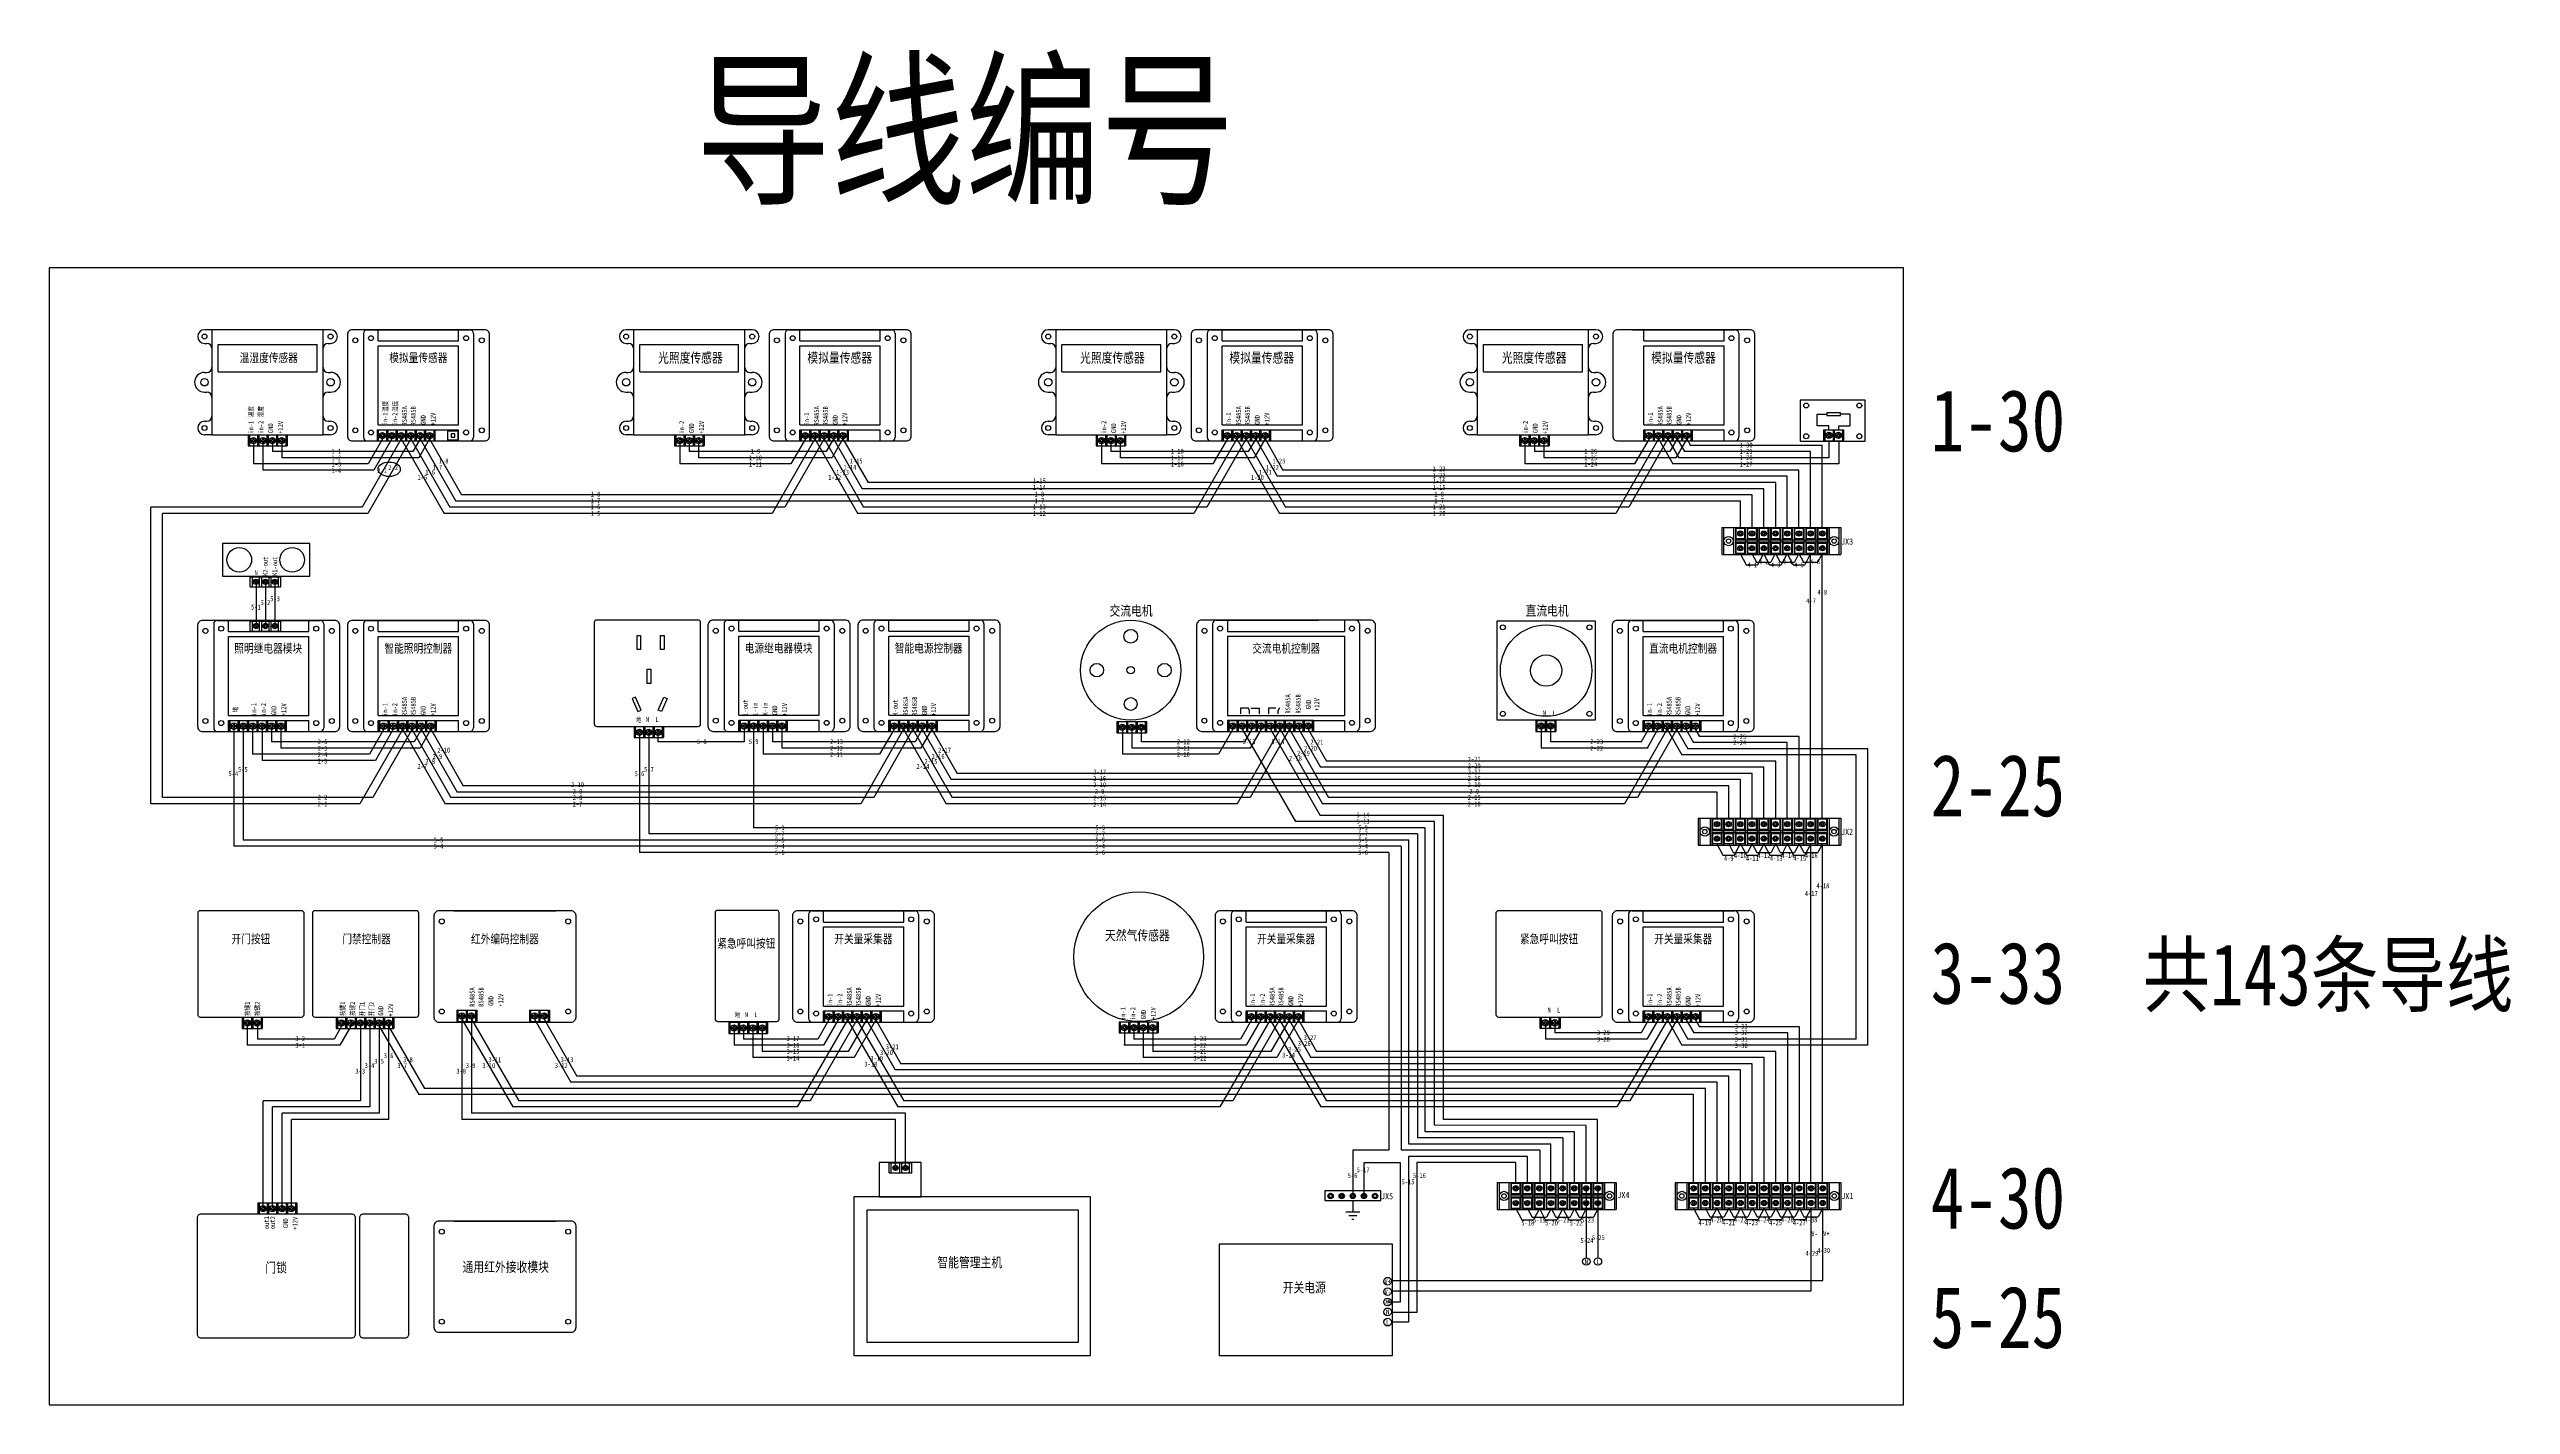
# Model space of a CAD drawing. Extents: x 1266371 to 2543862, y 307832 to 617203.
# Drawn here: x 1271705 to 1273697, y 308114 to 309211 of the extents above; entities that cross this region are included whole.
import ezdxf
from ezdxf.enums import TextEntityAlignment as Align

# ---------------------------------------------------------------- set-up
doc = ezdxf.new("R2010")
doc.units = 0
doc.header["$LTSCALE"] = 1000
doc.header["$MEASUREMENT"] = 0
doc.layers.get('0').update_dxf_attribs({"linetype": 'CONTINUOUS'})
doc.styles.add('-宋体', font='', dxfattribs={"width": 0.8})
doc.styles.get('-宋体').set_extended_font_data('SimSun')

msp = doc.modelspace()

# ---------------------------------------------------------------- linework, layer by layer
for p, q in [((1271836.8, 308984.1), (1271830.8, 308984.1)), ((1271830.8, 308973.1), (1271832.8, 308973.1)), ((1271841.8, 308972.1), (1271921.8, 308972.1)), ((1271841.8, 308950.1), (1271841.8, 308972.1)), ((1271921.8, 308950.1), (1271921.8, 308972.1)), ((1271932.8, 308984.1), (1271926.8, 308984.1)), ((1271930.8, 308973.1), (1271932.8, 308973.1)), ((1271959.4, 308981.1), (1271959.4, 308928.6)), ((1271962.4, 308984.1), (1272045.4, 308984.1)), ((1271971.4, 308975.1), (1271971.4, 308984.1)), ((1271971.4, 308975.1), (1272036.4, 308975.1)), ((1272036.4, 308975.1), (1272036.4, 308984.1)), ((1272048.4, 308981.1), (1272048.4, 308922.1)), ((1272177.9, 308984.1), (1272171.9, 308984.1)), ((1272171.9, 308973.1), (1272173.9, 308973.1)), ((1272182.9, 308972.1), (1272262.9, 308972.1)), ((1272182.9, 308950.1), (1272182.9, 308972.1)), ((1272262.9, 308950.1), (1272262.9, 308972.1)), ((1272273.9, 308984.1), (1272267.9, 308984.1)), ((1272271.9, 308973.1), (1272273.9, 308973.1)), ((1272300.5, 308981.1), (1272300.5, 308928.6)), ((1272303.5, 308984.1), (1272386.5, 308984.1)), ((1272312.5, 308975.1), (1272312.5, 308984.1)), ((1272312.5, 308975.1), (1272377.5, 308975.1)), ((1272377.5, 308975.1), (1272377.5, 308984.1)), ((1272389.5, 308981.1), (1272389.5, 308922.1)), ((1272519.4, 308984.1), (1272513.4, 308984.1)), ((1272513.4, 308973.1), (1272515.4, 308973.1)), ((1272524.4, 308972.1), (1272604.4, 308972.1)), ((1272524.4, 308950.1), (1272524.4, 308972.1)), ((1272604.4, 308950.1), (1272604.4, 308972.1)), ((1272615.4, 308984.1), (1272609.4, 308984.1)), ((1272613.4, 308973.1), (1272615.4, 308973.1)), ((1272642, 308981.1), (1272642, 308928.6)), ((1272645, 308984.1), (1272728, 308984.1)), ((1272654, 308975.1), (1272654, 308984.1)), ((1272654, 308975.1), (1272719, 308975.1)), ((1272719, 308975.1), (1272719, 308984.1)), ((1272731, 308981.1), (1272731, 308922.1)), ((1272860.5, 308984.1), (1272854.5, 308984.1)), ((1272854.5, 308973.1), (1272856.5, 308973.1)), ((1272865.5, 308972.1), (1272945.5, 308972.1)), ((1272865.5, 308950.1), (1272865.5, 308972.1)), ((1272945.5, 308950.1), (1272945.5, 308972.1)), ((1272956.5, 308984.1), (1272950.5, 308984.1)), ((1272954.5, 308973.1), (1272956.5, 308973.1)), ((1272986.1, 308984.1), (1273069.1, 308984.1)), ((1272995.1, 308975.1), (1272995.1, 308984.1)), ((1272995.1, 308975.1), (1273060.1, 308975.1)), ((1273060.1, 308975.1), (1273060.1, 308984.1)), ((1273072.1, 308981.1), (1273072.1, 308922.1)), ((1271959.4, 308956.1), (1271959.4, 308897.1)), ((1271971.4, 308907.1), (1271971.4, 308971.1)), ((1271971.4, 308971.1), (1272036.4, 308971.1)), ((1272036.4, 308907.1), (1272036.4, 308971.1)), ((1272048.4, 308955.7), (1272048.4, 308897.1)), ((1272300.5, 308956.1), (1272300.5, 308897.1)), ((1272312.5, 308907.1), (1272312.5, 308971.1)), ((1272312.5, 308971.1), (1272377.5, 308971.1)), ((1272377.5, 308907.1), (1272377.5, 308971.1)), ((1272389.5, 308955.7), (1272389.5, 308897.1)), ((1272642, 308956.1), (1272642, 308897.1)), ((1272654, 308907.1), (1272654, 308971.1)), ((1272654, 308971.1), (1272719, 308971.1)), ((1272719, 308907.1), (1272719, 308971.1)), ((1272731, 308955.7), (1272731, 308897.1)), ((1272995.1, 308907.1), (1272995.1, 308971.1)), ((1272995.1, 308971.1), (1273060.1, 308971.1)), ((1273060.1, 308907.1), (1273060.1, 308971.1)), ((1273072.1, 308955.7), (1273072.1, 308897.1)), ((1271830.8, 308949.6), (1271832.8, 308949.6)), ((1271830.8, 308933.6), (1271832.8, 308933.6)), ((1271841.8, 308950.1), (1271921.8, 308950.1)), ((1271930.8, 308949.6), (1271932.8, 308949.6)), ((1271930.8, 308933.6), (1271932.8, 308933.6)), ((1272171.9, 308949.6), (1272173.9, 308949.6)), ((1272171.9, 308933.6), (1272173.9, 308933.6)), ((1272182.9, 308950.1), (1272262.9, 308950.1)), ((1272271.9, 308949.6), (1272273.9, 308949.6)), ((1272271.9, 308933.6), (1272273.9, 308933.6)), ((1272513.4, 308949.6), (1272515.4, 308949.6)), ((1272513.4, 308933.6), (1272515.4, 308933.6)), ((1272524.4, 308950.1), (1272604.4, 308950.1)), ((1272613.4, 308949.6), (1272615.4, 308949.6)), ((1272613.4, 308933.6), (1272615.4, 308933.6)), ((1272854.5, 308949.6), (1272856.5, 308949.6)), ((1272854.5, 308933.6), (1272856.5, 308933.6)), ((1272865.5, 308950.1), (1272945.5, 308950.1)), ((1272954.5, 308949.6), (1272956.5, 308949.6)), ((1272954.5, 308933.6), (1272956.5, 308933.6)), ((1273135.5, 308906.3), (1273135.5, 308915.7)), ((1273135.5, 308915.7), (1273143.2, 308915.7)), ((1273162.1, 308915.7), (1273154.5, 308915.7)), ((1273162.1, 308906.3), (1273162.1, 308915.7)), ((1271830.8, 308910.1), (1271832.8, 308910.1)), ((1271836.8, 308899.1), (1271830.8, 308899.1)), ((1271866.1, 308899.1), (1271897.6, 308899.1)), ((1271866.1, 308899.1), (1271866.1, 308890.1)), ((1271867.1, 308899.1), (1271867.1, 308890.1)), ((1271868.9, 308894.8), (1271869.9, 308894.8)), ((1271868.9, 308894), (1271869.9, 308894)), ((1271869.9, 308896.8), (1271869.9, 308894.8)), ((1271869.9, 308894), (1271869.9, 308891.9)), ((1271870.8, 308896.9), (1271870.8, 308894.8)), ((1271870.8, 308894.8), (1271871.9, 308894.8)), ((1271870.8, 308894), (1271870.8, 308891.9)), ((1271870.8, 308894), (1271871.9, 308894)), ((1271873.7, 308899.1), (1271873.7, 308890.1)), ((1271874.7, 308899.1), (1271874.7, 308890.1)), ((1271876.5, 308894.8), (1271877.6, 308894.8)), ((1271876.5, 308894), (1271877.6, 308894)), ((1271877.6, 308896.8), (1271877.6, 308894.8)), ((1271877.6, 308894), (1271877.6, 308891.9)), ((1271878.5, 308896.9), (1271878.5, 308894.8)), ((1271878.5, 308894.8), (1271879.5, 308894.8)), ((1271878.5, 308894), (1271878.5, 308891.9)), ((1271878.5, 308894), (1271879.5, 308894)), ((1271881.3, 308899.1), (1271881.3, 308890.1)), ((1271882.3, 308899.1), (1271882.3, 308890.1)), ((1271884.2, 308894.8), (1271885.2, 308894.8)), ((1271884.2, 308894), (1271885.2, 308894)), ((1271885.2, 308896.8), (1271885.2, 308894.8)), ((1271885.2, 308894), (1271885.2, 308891.9)), ((1271886.1, 308896.9), (1271886.1, 308894.8)), ((1271886.1, 308894.8), (1271887.1, 308894.8)), ((1271886.1, 308894), (1271886.1, 308891.9)), ((1271886.1, 308894), (1271887.1, 308894)), ((1271888.9, 308899.1), (1271888.9, 308890.1)), ((1271889.9, 308899.1), (1271889.9, 308890.1)), ((1271891.8, 308894.8), (1271892.8, 308894.8)), ((1271891.8, 308894), (1271892.8, 308894)), ((1271892.8, 308896.8), (1271892.8, 308894.8)), ((1271892.8, 308894), (1271892.8, 308891.9)), ((1271893.7, 308896.9), (1271893.7, 308894.8)), ((1271893.7, 308894.8), (1271894.7, 308894.8)), ((1271893.7, 308894), (1271893.7, 308891.9)), ((1271893.7, 308894), (1271894.7, 308894)), ((1271896.6, 308899.1), (1271896.6, 308890.1)), ((1271897.6, 308899.1), (1271897.6, 308890.1)), ((1271932.8, 308899.1), (1271926.7, 308899.1)), ((1271930.8, 308910.1), (1271932.8, 308910.1)), ((1271962.4, 308894.1), (1272045.4, 308894.1)), ((1271970.4, 308903.1), (1272017.2, 308903.1)), ((1271970.4, 308903.1), (1271970.4, 308894.1)), ((1271970.4, 308894.1), (1272017.2, 308894.1)), ((1271971.4, 308907.1), (1272036.4, 308907.1)), ((1271971.4, 308894.1), (1271971.4, 308903.1)), ((1271971.4, 308903.1), (1272036.4, 308903.1)), ((1271971.4, 308903.1), (1271971.4, 308894.1)), ((1271973.3, 308898.8), (1271974.3, 308898.8)), ((1271973.3, 308898), (1271974.3, 308898)), ((1271974.3, 308900.9), (1271974.3, 308898.8)), ((1271974.3, 308898), (1271974.3, 308895.9)), ((1271975.2, 308900.9), (1271975.2, 308898.8)), ((1271975.2, 308898.8), (1271976.2, 308898.8)), ((1271975.2, 308898), (1271975.2, 308895.9)), ((1271975.2, 308898), (1271976.2, 308898)), ((1271978.1, 308903.1), (1271978.1, 308894.1)), ((1271979.1, 308903.1), (1271979.1, 308894.1)), ((1271980.9, 308898.8), (1271981.9, 308898.8)), ((1271980.9, 308898), (1271981.9, 308898)), ((1271981.9, 308900.9), (1271981.9, 308898.8)), ((1271981.9, 308898), (1271981.9, 308895.9)), ((1271982.8, 308900.9), (1271982.8, 308898.8)), ((1271982.8, 308898.8), (1271983.8, 308898.8)), ((1271982.8, 308898), (1271982.8, 308895.9)), ((1271982.8, 308898), (1271983.8, 308898)), ((1271985.7, 308903.1), (1271985.7, 308894.1)), ((1271986.7, 308903.1), (1271986.7, 308894.1)), ((1271988.5, 308898.8), (1271989.5, 308898.8)), ((1271988.5, 308898), (1271989.5, 308898)), ((1271989.5, 308900.9), (1271989.5, 308898.8)), ((1271989.5, 308898), (1271989.5, 308895.9)), ((1271990.4, 308900.9), (1271990.4, 308898.8)), ((1271990.4, 308898.8), (1271991.4, 308898.8)), ((1271990.4, 308898), (1271990.4, 308895.9)), ((1271990.4, 308898), (1271991.5, 308898)), ((1271993.3, 308903.1), (1271993.3, 308894.1)), ((1271994.3, 308903.1), (1271994.3, 308894.1)), ((1271996.1, 308898.8), (1271997.2, 308898.8)), ((1271996.1, 308898), (1271997.2, 308898)), ((1271997.2, 308900.9), (1271997.2, 308898.8)), ((1271997.2, 308898), (1271997.2, 308895.9)), ((1271998, 308900.9), (1271998, 308898.8)), ((1271998, 308898.8), (1271999.1, 308898.8)), ((1271998, 308898), (1271998, 308895.9)), ((1271998, 308898), (1271999.1, 308898)), ((1272000.9, 308903.1), (1272000.9, 308894.1)), ((1272001.9, 308903.1), (1272001.9, 308894.1)), ((1272003.8, 308898.8), (1272004.8, 308898.8)), ((1272003.8, 308898), (1272004.8, 308898)), ((1272004.8, 308900.9), (1272004.8, 308898.8)), ((1272004.8, 308898), (1272004.8, 308895.9)), ((1272005.7, 308900.9), (1272005.7, 308898.8)), ((1272005.7, 308898.8), (1272006.7, 308898.8)), ((1272005.7, 308898), (1272005.7, 308895.9)), ((1272005.7, 308898), (1272006.7, 308898)), ((1272008.5, 308903.1), (1272008.5, 308894.1)), ((1272009.5, 308903.1), (1272009.5, 308894.1)), ((1272011.4, 308898.8), (1272012.4, 308898.8)), ((1272011.4, 308898), (1272012.4, 308898)), ((1272012.4, 308900.9), (1272012.4, 308898.8)), ((1272012.4, 308898), (1272012.4, 308895.9)), ((1272013.3, 308900.9), (1272013.3, 308898.8)), ((1272013.3, 308898.8), (1272014.3, 308898.8)), ((1272013.3, 308898), (1272013.3, 308895.9)), ((1272013.3, 308898), (1272014.3, 308898)), ((1272016.2, 308903.1), (1272016.2, 308894.1)), ((1272017.2, 308903.1), (1272017.2, 308894.1)), ((1272036.4, 308894.1), (1272036.4, 308903.1)), ((1272171.9, 308910.1), (1272173.9, 308910.1)), ((1272177.9, 308899.1), (1272171.9, 308899.1)), ((1272211, 308899.1), (1272234.9, 308899.1)), ((1272211, 308899.1), (1272211, 308890.1)), ((1272212, 308899.1), (1272212, 308890.1)), ((1272213.8, 308894.8), (1272214.9, 308894.8)), ((1272213.8, 308894), (1272214.9, 308894)), ((1272214.9, 308896.8), (1272214.9, 308894.8)), ((1272214.9, 308894), (1272214.9, 308891.9)), ((1272215.8, 308896.9), (1272215.8, 308894.8)), ((1272215.8, 308894.8), (1272216.8, 308894.8)), ((1272215.8, 308894), (1272215.8, 308891.9)), ((1272215.8, 308894), (1272216.8, 308894)), ((1272218.6, 308899.1), (1272218.6, 308890.1)), ((1272219.6, 308899.1), (1272219.6, 308890.1)), ((1272221.5, 308894.8), (1272222.5, 308894.8)), ((1272221.5, 308894), (1272222.5, 308894)), ((1272222.5, 308896.8), (1272222.5, 308894.8)), ((1272222.5, 308894), (1272222.5, 308891.9)), ((1272223.4, 308896.9), (1272223.4, 308894.8)), ((1272223.4, 308894.8), (1272224.4, 308894.8)), ((1272223.4, 308894), (1272223.4, 308891.9)), ((1272223.4, 308894), (1272224.4, 308894)), ((1272226.2, 308899.1), (1272226.2, 308890.1)), ((1272227.2, 308899.1), (1272227.2, 308890.1)), ((1272229.1, 308894.8), (1272230.1, 308894.8)), ((1272229.1, 308894), (1272230.1, 308894)), ((1272230.1, 308896.8), (1272230.1, 308894.8)), ((1272230.1, 308894), (1272230.1, 308891.9)), ((1272231, 308896.9), (1272231, 308894.8)), ((1272231, 308894.8), (1272232, 308894.8)), ((1272231, 308894), (1272231, 308891.9)), ((1272231, 308894), (1272232, 308894)), ((1272233.9, 308899.1), (1272233.9, 308890.1)), ((1272234.9, 308899.1), (1272234.9, 308890.1)), ((1272273.9, 308899.1), (1272267.8, 308899.1)), ((1272271.9, 308910.1), (1272273.9, 308910.1)), ((1272303.5, 308894.1), (1272386.5, 308894.1)), ((1272312.5, 308907.1), (1272377.5, 308907.1)), ((1272312.5, 308894.1), (1272312.5, 308903.1)), ((1272312.5, 308903.1), (1272377.5, 308903.1)), ((1272312.5, 308903.1), (1272351.6, 308903.1)), ((1272312.5, 308903.1), (1272312.5, 308894.1)), ((1272312.5, 308894.1), (1272351.6, 308894.1)), ((1272313.5, 308903.1), (1272313.5, 308894.1)), ((1272315.4, 308898.8), (1272316.4, 308898.8)), ((1272315.4, 308898), (1272316.4, 308898)), ((1272316.4, 308900.9), (1272316.4, 308898.8)), ((1272316.4, 308898), (1272316.4, 308895.9)), ((1272317.3, 308900.9), (1272317.3, 308898.8)), ((1272317.3, 308898.8), (1272318.3, 308898.8)), ((1272317.3, 308898), (1272317.3, 308895.9)), ((1272317.3, 308898), (1272318.3, 308898)), ((1272320.2, 308903.1), (1272320.2, 308894.1)), ((1272321.2, 308903.1), (1272321.2, 308894.1)), ((1272323, 308898.8), (1272324, 308898.8)), ((1272323, 308898), (1272324, 308898)), ((1272324, 308900.9), (1272324, 308898.8)), ((1272324, 308898), (1272324, 308895.9)), ((1272324.9, 308900.9), (1272324.9, 308898.8)), ((1272324.9, 308898.8), (1272325.9, 308898.8)), ((1272324.9, 308898), (1272324.9, 308895.9)), ((1272324.9, 308898), (1272325.9, 308898)), ((1272327.8, 308903.1), (1272327.8, 308894.1)), ((1272328.8, 308903.1), (1272328.8, 308894.1)), ((1272330.6, 308898.8), (1272331.6, 308898.8)), ((1272330.6, 308898), (1272331.6, 308898)), ((1272331.6, 308900.9), (1272331.6, 308898.8)), ((1272331.6, 308898), (1272331.6, 308895.9)), ((1272332.5, 308900.9), (1272332.5, 308898.8)), ((1272332.5, 308898.8), (1272333.5, 308898.8)), ((1272332.5, 308898), (1272332.5, 308895.9)), ((1272332.5, 308898), (1272333.6, 308898)), ((1272335.4, 308903.1), (1272335.4, 308894.1)), ((1272336.4, 308903.1), (1272336.4, 308894.1)), ((1272338.2, 308898.8), (1272339.3, 308898.8)), ((1272338.2, 308898), (1272339.3, 308898)), ((1272339.3, 308900.9), (1272339.3, 308898.8)), ((1272339.3, 308898), (1272339.3, 308895.9)), ((1272340.1, 308900.9), (1272340.1, 308898.8)), ((1272340.1, 308898.8), (1272341.2, 308898.8)), ((1272340.1, 308898), (1272340.1, 308895.9)), ((1272340.1, 308898), (1272341.2, 308898)), ((1272343, 308903.1), (1272343, 308894.1)), ((1272344, 308903.1), (1272344, 308894.1)), ((1272345.9, 308898.8), (1272346.9, 308898.8)), ((1272345.9, 308898), (1272346.9, 308898)), ((1272346.9, 308900.9), (1272346.9, 308898.8)), ((1272346.9, 308898), (1272346.9, 308895.9)), ((1272347.8, 308900.9), (1272347.8, 308898.8)), ((1272347.8, 308898.8), (1272348.8, 308898.8)), ((1272347.8, 308898), (1272347.8, 308895.9)), ((1272347.8, 308898), (1272348.8, 308898)), ((1272350.6, 308903.1), (1272350.6, 308894.1)), ((1272351.6, 308903.1), (1272351.6, 308894.1)), ((1272377.5, 308894.1), (1272377.5, 308903.1)), ((1272513.4, 308910.1), (1272515.4, 308910.1)), ((1272519.4, 308899.1), (1272513.4, 308899.1)), ((1272552.1, 308899.1), (1272576, 308899.1)), ((1272552.1, 308899.1), (1272552.1, 308890.1)), ((1272553.1, 308899.1), (1272553.1, 308890.1)), ((1272555, 308894.8), (1272556, 308894.8)), ((1272555, 308894), (1272556, 308894)), ((1272556, 308896.8), (1272556, 308894.8)), ((1272556, 308894), (1272556, 308891.9)), ((1272556.9, 308896.9), (1272556.9, 308894.8)), ((1272556.9, 308894.8), (1272557.9, 308894.8)), ((1272556.9, 308894), (1272556.9, 308891.9)), ((1272556.9, 308894), (1272557.9, 308894)), ((1272559.8, 308899.1), (1272559.8, 308890.1)), ((1272560.8, 308899.1), (1272560.8, 308890.1)), ((1272562.6, 308894.8), (1272563.6, 308894.8)), ((1272562.6, 308894), (1272563.6, 308894)), ((1272563.6, 308896.8), (1272563.6, 308894.8)), ((1272563.6, 308894), (1272563.6, 308891.9)), ((1272564.5, 308896.9), (1272564.5, 308894.8)), ((1272564.5, 308894.8), (1272565.5, 308894.8)), ((1272564.5, 308894), (1272564.5, 308891.9)), ((1272564.5, 308894), (1272565.6, 308894)), ((1272567.4, 308899.1), (1272567.4, 308890.1)), ((1272568.4, 308899.1), (1272568.4, 308890.1)), ((1272570.2, 308894.8), (1272571.2, 308894.8)), ((1272570.2, 308894), (1272571.2, 308894)), ((1272571.2, 308896.8), (1272571.2, 308894.8)), ((1272571.2, 308894), (1272571.2, 308891.9)), ((1272572.1, 308896.9), (1272572.1, 308894.8)), ((1272572.1, 308894.8), (1272573.2, 308894.8)), ((1272572.1, 308894), (1272572.1, 308891.9)), ((1272572.1, 308894), (1272573.2, 308894)), ((1272575, 308899.1), (1272575, 308890.1)), ((1272576, 308899.1), (1272576, 308890.1)), ((1272615.4, 308899.1), (1272609.2, 308899.1)), ((1272613.4, 308910.1), (1272615.4, 308910.1)), ((1272645, 308894.1), (1272728, 308894.1)), ((1272654, 308907.1), (1272719, 308907.1)), ((1272654, 308894.1), (1272654, 308903.1)), ((1272654, 308903.1), (1272719, 308903.1)), ((1272654, 308894.1), (1272654, 308903.1)), ((1272654, 308903.1), (1272693.1, 308903.1)), ((1272654, 308894.1), (1272693.1, 308894.1)), ((1272655, 308903.1), (1272655, 308894.1)), ((1272656.8, 308898.8), (1272657.8, 308898.8)), ((1272656.8, 308898), (1272657.8, 308898)), ((1272657.8, 308900.9), (1272657.8, 308898.8)), ((1272657.8, 308898), (1272657.8, 308895.9)), ((1272658.7, 308900.9), (1272658.7, 308898.8)), ((1272658.7, 308898.8), (1272659.7, 308898.8)), ((1272658.7, 308898), (1272658.7, 308895.9)), ((1272658.7, 308898), (1272659.7, 308898)), ((1272661.6, 308903.1), (1272661.6, 308894.1)), ((1272662.6, 308903.1), (1272662.6, 308894.1)), ((1272664.4, 308898.8), (1272665.4, 308898.8)), ((1272664.4, 308898), (1272665.4, 308898)), ((1272665.4, 308900.9), (1272665.4, 308898.8)), ((1272665.4, 308898), (1272665.4, 308895.9)), ((1272666.3, 308900.9), (1272666.3, 308898.8)), ((1272666.3, 308898.8), (1272667.4, 308898.8)), ((1272666.3, 308898), (1272666.3, 308895.9)), ((1272666.3, 308898), (1272667.4, 308898)), ((1272669.2, 308903.1), (1272669.2, 308894.1)), ((1272670.2, 308903.1), (1272670.2, 308894.1)), ((1272672, 308898.8), (1272673.1, 308898.8)), ((1272672, 308898), (1272673.1, 308898)), ((1272673.1, 308900.9), (1272673.1, 308898.8)), ((1272673.1, 308898), (1272673.1, 308895.9)), ((1272674, 308900.9), (1272674, 308898.8)), ((1272674, 308898.8), (1272675, 308898.8)), ((1272674, 308898), (1272674, 308895.9)), ((1272674, 308898), (1272675, 308898)), ((1272676.8, 308903.1), (1272676.8, 308894.1)), ((1272677.8, 308903.1), (1272677.8, 308894.1)), ((1272679.7, 308898.8), (1272680.7, 308898.8)), ((1272679.7, 308898), (1272680.7, 308898)), ((1272680.7, 308900.9), (1272680.7, 308898.8)), ((1272680.7, 308898), (1272680.7, 308895.9)), ((1272681.6, 308900.9), (1272681.6, 308898.8)), ((1272681.6, 308898.8), (1272682.6, 308898.8)), ((1272681.6, 308898), (1272681.6, 308895.9)), ((1272681.6, 308898), (1272682.6, 308898)), ((1272684.4, 308903.1), (1272684.4, 308894.1)), ((1272685.4, 308903.1), (1272685.4, 308894.1)), ((1272687.3, 308898.8), (1272688.3, 308898.8)), ((1272687.3, 308898), (1272688.3, 308898)), ((1272688.3, 308900.9), (1272688.3, 308898.8)), ((1272688.3, 308898), (1272688.3, 308895.9)), ((1272689.2, 308900.9), (1272689.2, 308898.8)), ((1272689.2, 308898.8), (1272690.2, 308898.8)), ((1272689.2, 308898), (1272689.2, 308895.9)), ((1272689.2, 308898), (1272690.2, 308898)), ((1272692.1, 308903.1), (1272692.1, 308894.1)), ((1272693.1, 308903.1), (1272693.1, 308894.1)), ((1272719, 308894.1), (1272719, 308903.1)), ((1272854.5, 308910.1), (1272856.5, 308910.1)), ((1272860.5, 308899.1), (1272854.5, 308899.1)), ((1272894.7, 308899.1), (1272918.6, 308899.1)), ((1272894.7, 308899.1), (1272894.7, 308890.1)), ((1272895.7, 308899.1), (1272895.7, 308890.1)), ((1272897.5, 308894.8), (1272898.6, 308894.8)), ((1272897.5, 308894), (1272898.6, 308894)), ((1272898.6, 308896.8), (1272898.6, 308894.8)), ((1272898.6, 308894), (1272898.6, 308891.9)), ((1272899.5, 308896.9), (1272899.5, 308894.8)), ((1272899.5, 308894.8), (1272900.5, 308894.8)), ((1272899.5, 308894), (1272899.5, 308891.9)), ((1272899.5, 308894), (1272900.5, 308894)), ((1272902.3, 308899.1), (1272902.3, 308890.1)), ((1272903.3, 308899.1), (1272903.3, 308890.1)), ((1272905.2, 308894.8), (1272906.2, 308894.8)), ((1272905.2, 308894), (1272906.2, 308894)), ((1272906.2, 308896.8), (1272906.2, 308894.8)), ((1272906.2, 308894), (1272906.2, 308891.9)), ((1272907.1, 308896.9), (1272907.1, 308894.8)), ((1272907.1, 308894.8), (1272908.1, 308894.8)), ((1272907.1, 308894), (1272907.1, 308891.9)), ((1272907.1, 308894), (1272908.1, 308894)), ((1272909.9, 308899.1), (1272909.9, 308890.1)), ((1272910.9, 308899.1), (1272910.9, 308890.1)), ((1272912.8, 308894.8), (1272913.8, 308894.8)), ((1272912.8, 308894), (1272913.8, 308894)), ((1272913.8, 308896.8), (1272913.8, 308894.8)), ((1272913.8, 308894), (1272913.8, 308891.9)), ((1272914.7, 308896.9), (1272914.7, 308894.8)), ((1272914.7, 308894.8), (1272915.7, 308894.8)), ((1272914.7, 308894), (1272914.7, 308891.9)), ((1272914.7, 308894), (1272915.7, 308894)), ((1272917.6, 308899.1), (1272917.6, 308890.1)), ((1272918.6, 308899.1), (1272918.6, 308890.1)), ((1272956.5, 308899.1), (1272950.4, 308899.1)), ((1272954.5, 308910.1), (1272956.5, 308910.1)), ((1272986.1, 308894.1), (1273069.1, 308894.1)), ((1272995.1, 308907.1), (1273060.1, 308907.1)), ((1272995.1, 308894.1), (1272995.1, 308903.1)), ((1272995.1, 308903.1), (1273060.1, 308903.1)), ((1272995.1, 308894.1), (1272995.1, 308903.1)), ((1272995.1, 308903.1), (1273034.2, 308903.1)), ((1272995.1, 308894.1), (1273034.2, 308894.1)), ((1272996.1, 308903.1), (1272996.1, 308894.1)), ((1272998, 308898.8), (1272999, 308898.8)), ((1272998, 308898), (1272999, 308898)), ((1272999, 308900.9), (1272999, 308898.8)), ((1272999, 308898), (1272999, 308895.9)), ((1272999.9, 308900.9), (1272999.9, 308898.8)), ((1272999.9, 308898.8), (1273000.9, 308898.8)), ((1272999.9, 308898), (1272999.9, 308895.9)), ((1272999.9, 308898), (1273000.9, 308898)), ((1273002.7, 308903.1), (1273002.7, 308894.1)), ((1273003.7, 308903.1), (1273003.7, 308894.1)), ((1273005.6, 308898.8), (1273006.6, 308898.8)), ((1273005.6, 308898), (1273006.6, 308898)), ((1273006.6, 308900.9), (1273006.6, 308898.8)), ((1273006.6, 308898), (1273006.6, 308895.9)), ((1273007.5, 308900.9), (1273007.5, 308898.8)), ((1273007.5, 308898.8), (1273008.5, 308898.8)), ((1273007.5, 308898), (1273007.5, 308895.9)), ((1273007.5, 308898), (1273008.5, 308898)), ((1273010.4, 308903.1), (1273010.4, 308894.1)), ((1273011.4, 308903.1), (1273011.4, 308894.1)), ((1273013.2, 308898.8), (1273014.2, 308898.8)), ((1273013.2, 308898), (1273014.2, 308898)), ((1273014.2, 308900.9), (1273014.2, 308898.8)), ((1273014.2, 308898), (1273014.2, 308895.9)), ((1273015.1, 308900.9), (1273015.1, 308898.8)), ((1273015.1, 308898.8), (1273016.1, 308898.8)), ((1273015.1, 308898), (1273015.1, 308895.9)), ((1273015.1, 308898), (1273016.2, 308898)), ((1273018, 308903.1), (1273018, 308894.1)), ((1273019, 308903.1), (1273019, 308894.1)), ((1273020.8, 308898.8), (1273021.8, 308898.8)), ((1273020.8, 308898), (1273021.8, 308898)), ((1273021.8, 308900.9), (1273021.8, 308898.8)), ((1273021.8, 308898), (1273021.8, 308895.9)), ((1273022.7, 308900.9), (1273022.7, 308898.8)), ((1273022.7, 308898.8), (1273023.8, 308898.8)), ((1273022.7, 308898), (1273022.7, 308895.9)), ((1273022.7, 308898), (1273023.8, 308898)), ((1273025.6, 308903.1), (1273025.6, 308894.1)), ((1273026.6, 308903.1), (1273026.6, 308894.1)), ((1273028.4, 308898.8), (1273029.5, 308898.8)), ((1273028.4, 308898), (1273029.5, 308898)), ((1273029.5, 308900.9), (1273029.5, 308898.8)), ((1273029.5, 308898), (1273029.5, 308895.9)), ((1273030.4, 308900.9), (1273030.4, 308898.8)), ((1273030.4, 308898.8), (1273031.4, 308898.8)), ((1273030.4, 308898), (1273030.4, 308895.9)), ((1273030.4, 308898), (1273031.4, 308898)), ((1273033.2, 308903.1), (1273033.2, 308894.1)), ((1273034.2, 308903.1), (1273034.2, 308894.1)), ((1273060.1, 308894.1), (1273060.1, 308903.1)), ((1273144.8, 308906.3), (1273135.5, 308906.3)), ((1273140.7, 308903.2), (1273156.9, 308903.2)), ((1273140.7, 308903.2), (1273140.7, 308894.2)), ((1273140.7, 308894.2), (1273156.9, 308894.2)), ((1273141.7, 308903.2), (1273141.7, 308894.2)), ((1273143.5, 308899), (1273144.6, 308899)), ((1273143.5, 308898.2), (1273144.6, 308898.2)), ((1273144.6, 308901), (1273144.6, 308899)), ((1273144.6, 308898.2), (1273144.6, 308896.1)), ((1273144.8, 308903.2), (1273144.8, 308906.3)), ((1273145.5, 308901), (1273145.5, 308899)), ((1273145.5, 308899), (1273146.5, 308899)), ((1273145.5, 308898.2), (1273145.5, 308896.1)), ((1273145.5, 308898.2), (1273146.5, 308898.2)), ((1273148.3, 308903.2), (1273148.3, 308894.2)), ((1273149.3, 308903.2), (1273149.3, 308894.2)), ((1273151.2, 308899), (1273152.2, 308899)), ((1273151.2, 308898.2), (1273152.2, 308898.2)), ((1273152.2, 308901), (1273152.2, 308899)), ((1273152.2, 308898.2), (1273152.2, 308896.1)), ((1273152.9, 308903.2), (1273152.9, 308906.3)), ((1273152.9, 308906.3), (1273162.1, 308906.3)), ((1273153.1, 308901), (1273153.1, 308899)), ((1273153.1, 308899), (1273154.1, 308899)), ((1273153.1, 308898.2), (1273153.1, 308896.1)), ((1273153.1, 308898.2), (1273154.1, 308898.2)), ((1273155.9, 308903.2), (1273155.9, 308894.2)), ((1273156.9, 308903.2), (1273156.9, 308894.2)), ((1271866.1, 308890.1), (1271897.6, 308890.1)), ((1272211, 308890.1), (1272234.9, 308890.1)), ((1272552.1, 308890.1), (1272576, 308890.1)), ((1272894.7, 308890.1), (1272918.6, 308890.1)), ((1273058.3, 308824.1), (1273154.6, 308824.1)), ((1273058.3, 308824.1), (1273058.3, 308802.2)), ((1273059.8, 308824.1), (1273059.8, 308802.2)), ((1273067.8, 308824.1), (1273067.8, 308802.2)), ((1273069.3, 308824.1), (1273069.3, 308802.2)), ((1273069.3, 308814.1), (1273145.2, 308814.1)), ((1273069.3, 308812.4), (1273145.2, 308812.4)), ((1273072.3, 308819.6), (1273072.8, 308819.6)), ((1273072.3, 308818.8), (1273072.8, 308818.8)), ((1273072.8, 308821.2), (1273072.8, 308819.6)), ((1273072.8, 308818.8), (1273072.8, 308817.1)), ((1273073.7, 308821.2), (1273073.7, 308819.6)), ((1273073.7, 308819.6), (1273074.3, 308819.6)), ((1273073.7, 308818.8), (1273073.7, 308817.1)), ((1273073.7, 308818.8), (1273074.3, 308818.8)), ((1273077.3, 308824.1), (1273077.3, 308802.2)), ((1273078.8, 308824.1), (1273078.8, 308802.2)), ((1273081.7, 308819.6), (1273082.3, 308819.6)), ((1273081.7, 308818.8), (1273082.3, 308818.8)), ((1273082.3, 308821.2), (1273082.3, 308819.6)), ((1273082.3, 308818.8), (1273082.3, 308817.1)), ((1273083.2, 308821.2), (1273083.2, 308819.6)), ((1273083.2, 308819.6), (1273083.7, 308819.6)), ((1273083.2, 308818.8), (1273083.2, 308817.1)), ((1273083.2, 308818.8), (1273083.7, 308818.8)), ((1273086.8, 308824.1), (1273086.8, 308802.2)), ((1273088.3, 308824.1), (1273088.3, 308802.2)), ((1273091.3, 308819.6), (1273091.8, 308819.6)), ((1273091.3, 308818.8), (1273091.8, 308818.8)), ((1273091.8, 308821.2), (1273091.8, 308819.6)), ((1273091.8, 308818.8), (1273091.8, 308817.1)), ((1273092.7, 308821.2), (1273092.7, 308819.6)), ((1273092.7, 308819.6), (1273093.2, 308819.6)), ((1273092.7, 308818.8), (1273092.7, 308817.1)), ((1273092.7, 308818.8), (1273093.2, 308818.8)), ((1273096.3, 308824.1), (1273096.3, 308802.2)), ((1273097.8, 308824.1), (1273097.8, 308802.2)), ((1273100.8, 308819.6), (1273101.3, 308819.6)), ((1273100.8, 308818.8), (1273101.3, 308818.8)), ((1273101.3, 308821.2), (1273101.3, 308819.6)), ((1273101.3, 308818.8), (1273101.3, 308817.1)), ((1273102.2, 308821.2), (1273102.2, 308819.6)), ((1273102.2, 308819.6), (1273102.8, 308819.6)), ((1273102.2, 308818.8), (1273102.2, 308817.1)), ((1273102.2, 308818.8), (1273102.8, 308818.8)), ((1273105.8, 308824.1), (1273105.8, 308802.2)), ((1273107.3, 308824.1), (1273107.3, 308802.2)), ((1273110.3, 308819.6), (1273110.8, 308819.6)), ((1273110.3, 308818.8), (1273110.8, 308818.8)), ((1273110.8, 308821.2), (1273110.8, 308819.6)), ((1273110.8, 308818.8), (1273110.8, 308817.1)), ((1273111.7, 308821.2), (1273111.7, 308819.6)), ((1273111.7, 308819.6), (1273112.2, 308819.6)), ((1273111.7, 308818.8), (1273111.7, 308817.1)), ((1273111.7, 308818.8), (1273112.3, 308818.8)), ((1273115.3, 308824.1), (1273115.3, 308802.2)), ((1273116.8, 308824.1), (1273116.8, 308802.2)), ((1273119.8, 308819.6), (1273120.3, 308819.6)), ((1273119.8, 308818.8), (1273120.3, 308818.8)), ((1273120.3, 308821.2), (1273120.3, 308819.6)), ((1273120.3, 308818.8), (1273120.3, 308817.1)), ((1273121.2, 308821.2), (1273121.2, 308819.6)), ((1273121.2, 308819.6), (1273121.7, 308819.6)), ((1273121.2, 308818.8), (1273121.2, 308817.1)), ((1273121.2, 308818.8), (1273121.7, 308818.8)), ((1273124.8, 308824.1), (1273124.8, 308802.2)), ((1273126.3, 308824.1), (1273126.3, 308802.2)), ((1273129.2, 308819.6), (1273129.8, 308819.6)), ((1273129.2, 308818.8), (1273129.8, 308818.8)), ((1273129.8, 308821.2), (1273129.8, 308819.6)), ((1273129.8, 308818.8), (1273129.8, 308817.1)), ((1273130.7, 308821.2), (1273130.7, 308819.6)), ((1273130.7, 308819.6), (1273131.2, 308819.6)), ((1273130.7, 308818.8), (1273130.7, 308817.1)), ((1273130.7, 308818.8), (1273131.2, 308818.8)), ((1273134.3, 308824.1), (1273134.3, 308802.2)), ((1273135.8, 308824.1), (1273135.8, 308802.2)), ((1273138.7, 308819.6), (1273139.2, 308819.6)), ((1273138.7, 308818.8), (1273139.2, 308818.8)), ((1273139.2, 308821.2), (1273139.2, 308819.6)), ((1273139.2, 308818.8), (1273139.2, 308817.1)), ((1273140.1, 308821.2), (1273140.1, 308819.6)), ((1273140.1, 308819.6), (1273140.6, 308819.6)), ((1273140.1, 308818.8), (1273140.1, 308817.1)), ((1273140.1, 308818.8), (1273140.6, 308818.8)), ((1273143.7, 308824.1), (1273143.7, 308802.2)), ((1273145.2, 308824.1), (1273145.2, 308802.2)), ((1273153.1, 308824.1), (1273153.1, 308802.2)), ((1273154.6, 308824.1), (1273154.6, 308802.2)), ((1273058.3, 308802.1), (1273154.6, 308802.2)), ((1273072.3, 308807.7), (1273072.8, 308807.7)), ((1273072.3, 308806.9), (1273072.8, 308806.9)), ((1273072.8, 308809.4), (1273072.8, 308807.7)), ((1273072.8, 308806.9), (1273072.8, 308805.2)), ((1273073.7, 308809.4), (1273073.7, 308807.7)), ((1273073.7, 308807.7), (1273074.3, 308807.7)), ((1273073.7, 308806.9), (1273073.7, 308805.2)), ((1273073.7, 308806.9), (1273074.3, 308806.9)), ((1273081.7, 308807.7), (1273082.3, 308807.7)), ((1273081.7, 308806.9), (1273082.3, 308806.9)), ((1273082.3, 308809.4), (1273082.3, 308807.7)), ((1273082.3, 308806.9), (1273082.3, 308805.2)), ((1273083.2, 308809.4), (1273083.2, 308807.7)), ((1273083.2, 308807.7), (1273083.7, 308807.7)), ((1273083.2, 308806.9), (1273083.2, 308805.2)), ((1273083.2, 308806.9), (1273083.7, 308806.9)), ((1273091.3, 308807.7), (1273091.8, 308807.7)), ((1273091.3, 308806.9), (1273091.8, 308806.9)), ((1273091.8, 308809.4), (1273091.8, 308807.7)), ((1273091.8, 308806.9), (1273091.8, 308805.2)), ((1273092.7, 308809.4), (1273092.7, 308807.7)), ((1273092.7, 308807.7), (1273093.2, 308807.7)), ((1273092.7, 308806.9), (1273092.7, 308805.2)), ((1273092.7, 308806.9), (1273093.2, 308806.9)), ((1273100.8, 308807.7), (1273101.3, 308807.7)), ((1273100.8, 308806.9), (1273101.3, 308806.9)), ((1273101.3, 308809.4), (1273101.3, 308807.7)), ((1273101.3, 308806.9), (1273101.3, 308805.2)), ((1273102.2, 308809.4), (1273102.2, 308807.7)), ((1273102.2, 308807.7), (1273102.8, 308807.7)), ((1273102.2, 308806.9), (1273102.2, 308805.2)), ((1273102.2, 308806.9), (1273102.8, 308806.9)), ((1273110.3, 308807.7), (1273110.8, 308807.7)), ((1273110.3, 308806.9), (1273110.8, 308806.9)), ((1273110.8, 308809.4), (1273110.8, 308807.7)), ((1273110.8, 308806.9), (1273110.8, 308805.2)), ((1273111.7, 308809.4), (1273111.7, 308807.7)), ((1273111.7, 308807.7), (1273112.2, 308807.7)), ((1273111.7, 308806.9), (1273111.7, 308805.2)), ((1273111.7, 308806.9), (1273112.3, 308806.9)), ((1273119.8, 308807.7), (1273120.3, 308807.7)), ((1273119.8, 308806.9), (1273120.3, 308806.9)), ((1273120.3, 308809.4), (1273120.3, 308807.7)), ((1273120.3, 308806.9), (1273120.3, 308805.2)), ((1273121.2, 308809.4), (1273121.2, 308807.7)), ((1273121.2, 308807.7), (1273121.7, 308807.7)), ((1273121.2, 308806.9), (1273121.2, 308805.2)), ((1273121.2, 308806.9), (1273121.7, 308806.9)), ((1273129.2, 308807.7), (1273129.8, 308807.7)), ((1273129.2, 308806.9), (1273129.8, 308806.9)), ((1273129.8, 308809.4), (1273129.8, 308807.7)), ((1273129.8, 308806.9), (1273129.8, 308805.2)), ((1273130.7, 308809.4), (1273130.7, 308807.7)), ((1273130.7, 308807.7), (1273131.2, 308807.7)), ((1273130.7, 308806.9), (1273130.7, 308805.2)), ((1273130.7, 308806.9), (1273131.2, 308806.9)), ((1273138.7, 308807.7), (1273139.2, 308807.7)), ((1273138.7, 308806.9), (1273139.2, 308806.9)), ((1273139.2, 308809.4), (1273139.2, 308807.7)), ((1273139.2, 308806.9), (1273139.2, 308805.2)), ((1273140.1, 308809.4), (1273140.1, 308807.7)), ((1273140.1, 308807.7), (1273140.6, 308807.7)), ((1273140.1, 308806.9), (1273140.1, 308805.2)), ((1273140.1, 308806.9), (1273140.6, 308806.9)), ((1271867.8, 308776.1), (1271867.8, 308784.2)), ((1271867.8, 308784.2), (1271892.5, 308784.2)), ((1271867.8, 308776.1), (1271892.5, 308776.1)), ((1271869.6, 308776.1), (1271869.6, 308784.2)), ((1271871.5, 308780.5), (1271872, 308780.5)), ((1271871.5, 308779.8), (1271872, 308779.8)), ((1271872, 308782.2), (1271872, 308780.5)), ((1271872, 308779.8), (1271872, 308778.1)), ((1271872.5, 308778), (1271872.5, 308746.5)), ((1271872.9, 308782.2), (1271872.9, 308780.5)), ((1271872.9, 308780.5), (1271873.4, 308780.5)), ((1271872.9, 308779.8), (1271872.9, 308778.1)), ((1271872.9, 308779.8), (1271873.5, 308779.8)), ((1271875.4, 308776.1), (1271875.4, 308784.2)), ((1271877.2, 308776.1), (1271877.2, 308784.2)), ((1271879.1, 308780.5), (1271879.7, 308780.5)), ((1271879.1, 308779.8), (1271879.7, 308779.8)), ((1271879.7, 308782.2), (1271879.7, 308780.5)), ((1271879.7, 308779.8), (1271879.7, 308778.1)), ((1271880.1, 308778), (1271880.1, 308746.5)), ((1271880.6, 308782.2), (1271880.6, 308780.5)), ((1271880.6, 308780.5), (1271881.1, 308780.5)), ((1271880.6, 308779.8), (1271880.6, 308778.1)), ((1271880.6, 308779.8), (1271881.1, 308779.8)), ((1271883, 308776.1), (1271883, 308784.2)), ((1271884.8, 308776.1), (1271884.8, 308784.2)), ((1271886.8, 308780.5), (1271887.3, 308780.5)), ((1271886.8, 308779.8), (1271887.3, 308779.8)), ((1271887.3, 308782.2), (1271887.3, 308780.5)), ((1271887.3, 308779.8), (1271887.3, 308778.1)), ((1271887.7, 308778), (1271887.7, 308746.5)), ((1271888.2, 308782.2), (1271888.2, 308780.5)), ((1271888.2, 308780.5), (1271888.7, 308780.5)), ((1271888.2, 308779.8), (1271888.2, 308778.1)), ((1271888.2, 308779.8), (1271888.7, 308779.8)), ((1271890.7, 308776.1), (1271890.7, 308784.2)), ((1271892.5, 308776.1), (1271892.5, 308784.2)), ((1271838.2, 308745.9), (1271838.2, 308693.5)), ((1271841.2, 308748.9), (1271924.2, 308748.9)), ((1271850.2, 308739.9), (1271850.2, 308748.9)), ((1271850.2, 308739.9), (1271915.2, 308739.9)), ((1271850.2, 308671.9), (1271850.2, 308735.9)), ((1271850.2, 308735.9), (1271915.2, 308735.9)), ((1271867.8, 308740.2), (1271867.8, 308748.4)), ((1271867.8, 308748.4), (1271892.5, 308748.4)), ((1271867.8, 308740.2), (1271892.5, 308740.2)), ((1271869.6, 308740.2), (1271869.6, 308748.4)), ((1271871.5, 308744.7), (1271872, 308744.7)), ((1271871.5, 308744), (1271872, 308744)), ((1271872, 308746.4), (1271872, 308744.7)), ((1271872, 308744), (1271872, 308742.2)), ((1271872.9, 308746.4), (1271872.9, 308744.7)), ((1271872.9, 308744.7), (1271873.4, 308744.7)), ((1271872.9, 308744), (1271872.9, 308742.2)), ((1271872.9, 308744), (1271873.5, 308744)), ((1271875.4, 308740.2), (1271875.4, 308748.4)), ((1271877.2, 308740.2), (1271877.2, 308748.4)), ((1271879.1, 308744.7), (1271879.7, 308744.7)), ((1271879.1, 308744), (1271879.7, 308744)), ((1271879.7, 308746.4), (1271879.7, 308744.7)), ((1271879.7, 308744), (1271879.7, 308742.2)), ((1271880.6, 308746.4), (1271880.6, 308744.7)), ((1271880.6, 308744.7), (1271881.1, 308744.7)), ((1271880.6, 308744), (1271880.6, 308742.2)), ((1271880.6, 308744), (1271881.1, 308744)), ((1271883, 308740.2), (1271883, 308748.4)), ((1271884.8, 308740.2), (1271884.8, 308748.4)), ((1271886.8, 308744.7), (1271887.3, 308744.7)), ((1271886.8, 308744), (1271887.3, 308744)), ((1271887.3, 308746.4), (1271887.3, 308744.7)), ((1271887.3, 308744), (1271887.3, 308742.2)), ((1271888.2, 308746.4), (1271888.2, 308744.7)), ((1271888.2, 308744.7), (1271888.7, 308744.7)), ((1271888.2, 308744), (1271888.2, 308742.2)), ((1271888.2, 308744), (1271888.7, 308744)), ((1271890.7, 308740.2), (1271890.7, 308748.4)), ((1271892.5, 308740.2), (1271892.5, 308748.4)), ((1271915.2, 308739.9), (1271915.2, 308748.9)), ((1271915.2, 308671.9), (1271915.2, 308735.9)), ((1271927.2, 308745.9), (1271927.2, 308686.9)), ((1271959.4, 308745.9), (1271959.4, 308693.5)), ((1271962.4, 308748.9), (1272045.4, 308748.9)), ((1271971.4, 308739.9), (1271971.4, 308748.9)), ((1271971.4, 308739.9), (1272036.4, 308739.9)), ((1271971.4, 308671.9), (1271971.4, 308735.9)), ((1271971.4, 308735.9), (1272036.4, 308735.9)), ((1272036.4, 308739.9), (1272036.4, 308748.9)), ((1272036.4, 308671.9), (1272036.4, 308735.9)), ((1272048.4, 308745.9), (1272048.4, 308686.9)), ((1272251.1, 308746.1), (1272251.1, 308693.6)), ((1272254.1, 308749.1), (1272337.1, 308749.1)), ((1272263.1, 308740.1), (1272263.1, 308749.1)), ((1272263.1, 308740.1), (1272328.1, 308740.1)), ((1272263.1, 308672.1), (1272263.1, 308736.1)), ((1272263.1, 308736.1), (1272328.1, 308736.1)), ((1272328.1, 308740.1), (1272328.1, 308749.1)), ((1272328.1, 308672.1), (1272328.1, 308736.1)), ((1272340.1, 308746.1), (1272340.1, 308687.1)), ((1272372.4, 308746.1), (1272372.4, 308693.6)), ((1272375.4, 308749.1), (1272458.4, 308749.1)), ((1272384.4, 308740.1), (1272384.4, 308749.1)), ((1272384.4, 308740.1), (1272449.4, 308740.1)), ((1272384.4, 308672.1), (1272384.4, 308736.1)), ((1272384.4, 308736.1), (1272449.4, 308736.1)), ((1272449.4, 308740.1), (1272449.4, 308749.1)), ((1272449.4, 308672.1), (1272449.4, 308736.1)), ((1272461.4, 308746.1), (1272461.4, 308687.1)), ((1272646.4, 308746.1), (1272646.4, 308693.6)), ((1272649.4, 308749.1), (1272732.4, 308749.1)), ((1272658.4, 308749.1), (1272658.4, 308740)), ((1272658.4, 308740), (1272753.1, 308740)), ((1272658.4, 308736), (1272658.4, 308672)), ((1272658.4, 308736), (1272753.1, 308736)), ((1272753.1, 308749.1), (1272753.1, 308740)), ((1272753.1, 308736), (1272753.1, 308672)), ((1272765.1, 308746.1), (1272765.1, 308687.1)), ((1272982.6, 308745.9), (1272982.6, 308693.5)), ((1272985.6, 308748.9), (1273068.6, 308748.9)), ((1272994.6, 308739.9), (1272994.6, 308748.9)), ((1272994.6, 308739.9), (1273059.6, 308739.9)), ((1272994.6, 308671.9), (1272994.6, 308735.9)), ((1272994.6, 308735.9), (1273059.6, 308735.9)), ((1273059.6, 308739.9), (1273059.6, 308748.9)), ((1273059.6, 308671.9), (1273059.6, 308735.9)), ((1273071.6, 308745.9), (1273071.6, 308686.9)), ((1271838.2, 308721), (1271838.2, 308661.9)), ((1271927.2, 308720.5), (1271927.2, 308661.9)), ((1271959.4, 308721), (1271959.4, 308661.9)), ((1272048.4, 308720.5), (1272048.4, 308661.9)), ((1272251.1, 308721.1), (1272251.1, 308662.1)), ((1272340.1, 308720.7), (1272340.1, 308662.1)), ((1272372.4, 308721.1), (1272372.4, 308662.1)), ((1272461.4, 308720.7), (1272461.4, 308662.1)), ((1272646.4, 308721.1), (1272646.4, 308662.1)), ((1272765.1, 308720.7), (1272765.1, 308662.1)), ((1272982.6, 308721), (1272982.6, 308661.9)), ((1273071.6, 308720.5), (1273071.6, 308661.9)), ((1272674.8, 308677.9), (1272669, 308677.9)), ((1272669, 308677.9), (1272669, 308673.2)), ((1272676.3, 308676), (1272674.8, 308678.3)), ((1272676.3, 308673.2), (1272676.3, 308676)), ((1272677.3, 308677.8), (1272683.9, 308677.8)), ((1272683.9, 308677.8), (1272683.9, 308673.2)), ((1272697.4, 308677.9), (1272691.6, 308677.9)), ((1272691.6, 308677.9), (1272691.6, 308673.2)), ((1272699.3, 308676), (1272700.7, 308678.3)), ((1272699.3, 308673.2), (1272699.3, 308676)), ((1271841.2, 308658.9), (1271924.2, 308658.9)), ((1271850.2, 308671.9), (1271915.2, 308671.9)), ((1271850.2, 308658.9), (1271850.2, 308667.9)), ((1271850.2, 308667.9), (1271915.2, 308667.9)), ((1271850.2, 308667.9), (1271896.9, 308667.9)), ((1271850.2, 308667.9), (1271850.2, 308658.9)), ((1271850.2, 308667.9), (1271896.9, 308667.9)), ((1271850.2, 308667.9), (1271850.2, 308658.9)), ((1271850.2, 308658.9), (1271896.9, 308658.9)), ((1271850.2, 308658.9), (1271896.9, 308658.9)), ((1271851.2, 308667.9), (1271851.2, 308658.9)), ((1271851.2, 308667.9), (1271851.2, 308658.9)), ((1271853, 308663.7), (1271854, 308663.7)), ((1271853, 308663.7), (1271854, 308663.7)), ((1271853, 308662.9), (1271854, 308662.9)), ((1271853, 308662.9), (1271854, 308662.9)), ((1271854, 308665.7), (1271854, 308663.7)), ((1271854, 308665.7), (1271854, 308663.7)), ((1271854, 308662.9), (1271854, 308660.8)), ((1271854, 308662.9), (1271854, 308660.8)), ((1271854.5, 308660.7), (1271854.5, 308566.1)), ((1271854.9, 308665.7), (1271854.9, 308663.7)), ((1271854.9, 308665.7), (1271854.9, 308663.7)), ((1271854.9, 308663.7), (1271855.9, 308663.7)), ((1271854.9, 308663.7), (1271855.9, 308663.7)), ((1271854.9, 308662.9), (1271854.9, 308660.8)), ((1271854.9, 308662.9), (1271856, 308662.9)), ((1271854.9, 308662.9), (1271854.9, 308660.8)), ((1271854.9, 308662.9), (1271856, 308662.9)), ((1271857.8, 308667.9), (1271857.8, 308658.9)), ((1271857.8, 308667.9), (1271857.8, 308658.9)), ((1271858.8, 308667.9), (1271858.8, 308658.9)), ((1271858.8, 308667.9), (1271858.8, 308658.9)), ((1271860.6, 308663.7), (1271861.6, 308663.7)), ((1271860.6, 308663.7), (1271861.6, 308663.7)), ((1271860.6, 308662.9), (1271861.6, 308662.9)), ((1271860.6, 308662.9), (1271861.6, 308662.9)), ((1271861.6, 308665.7), (1271861.6, 308663.7)), ((1271861.6, 308665.7), (1271861.6, 308663.7)), ((1271861.6, 308662.9), (1271861.6, 308660.8)), ((1271861.6, 308662.9), (1271861.6, 308660.8)), ((1271862.1, 308660.7), (1271862.1, 308571.1)), ((1271862.5, 308665.7), (1271862.5, 308663.7)), ((1271862.5, 308665.7), (1271862.5, 308663.7)), ((1271862.5, 308663.7), (1271863.6, 308663.7)), ((1271862.5, 308663.7), (1271863.6, 308663.7)), ((1271862.5, 308662.9), (1271862.5, 308660.8)), ((1271862.5, 308662.9), (1271863.6, 308662.9)), ((1271862.5, 308662.9), (1271862.5, 308660.8)), ((1271862.5, 308662.9), (1271863.6, 308662.9)), ((1271865.4, 308667.9), (1271865.4, 308658.9)), ((1271865.4, 308667.9), (1271865.4, 308658.9)), ((1271866.4, 308667.9), (1271866.4, 308658.9)), ((1271866.4, 308667.9), (1271866.4, 308658.9)), ((1271868.2, 308663.7), (1271869.3, 308663.7)), ((1271868.2, 308663.7), (1271869.3, 308663.7)), ((1271868.2, 308662.9), (1271869.3, 308662.9)), ((1271868.2, 308662.9), (1271869.3, 308662.9)), ((1271869.3, 308665.7), (1271869.3, 308663.7)), ((1271869.3, 308665.7), (1271869.3, 308663.7)), ((1271869.3, 308662.9), (1271869.3, 308660.8)), ((1271869.3, 308662.9), (1271869.3, 308660.8)), ((1271870.2, 308665.7), (1271870.2, 308663.7)), ((1271870.2, 308665.7), (1271870.2, 308663.7)), ((1271870.2, 308663.7), (1271871.2, 308663.7)), ((1271870.2, 308663.7), (1271871.2, 308663.7)), ((1271870.2, 308662.9), (1271870.2, 308660.8)), ((1271870.2, 308662.9), (1271871.2, 308662.9)), ((1271870.2, 308662.9), (1271870.2, 308660.8)), ((1271870.2, 308662.9), (1271871.2, 308662.9)), ((1271873, 308667.9), (1271873, 308658.9)), ((1271873, 308667.9), (1271873, 308658.9)), ((1271874, 308667.9), (1271874, 308658.9)), ((1271874, 308667.9), (1271874, 308658.9)), ((1271875.9, 308663.7), (1271876.9, 308663.7)), ((1271875.9, 308663.7), (1271876.9, 308663.7)), ((1271875.9, 308662.9), (1271876.9, 308662.9)), ((1271875.9, 308662.9), (1271876.9, 308662.9)), ((1271876.9, 308665.7), (1271876.9, 308663.7)), ((1271876.9, 308665.7), (1271876.9, 308663.7)), ((1271876.9, 308662.9), (1271876.9, 308660.8)), ((1271876.9, 308662.9), (1271876.9, 308660.8)), ((1271877.8, 308665.7), (1271877.8, 308663.7)), ((1271877.8, 308665.7), (1271877.8, 308663.7)), ((1271877.8, 308663.7), (1271878.8, 308663.7)), ((1271877.8, 308663.7), (1271878.8, 308663.7)), ((1271877.8, 308662.9), (1271877.8, 308660.8)), ((1271877.8, 308662.9), (1271878.8, 308662.9)), ((1271877.8, 308662.9), (1271877.8, 308660.8)), ((1271877.8, 308662.9), (1271878.8, 308662.9)), ((1271880.7, 308667.9), (1271880.7, 308658.9)), ((1271880.7, 308667.9), (1271880.7, 308658.9)), ((1271881.7, 308667.9), (1271881.7, 308658.9)), ((1271881.7, 308667.9), (1271881.7, 308658.9)), ((1271883.5, 308663.7), (1271884.5, 308663.7)), ((1271883.5, 308663.7), (1271884.5, 308663.7)), ((1271883.5, 308662.9), (1271884.5, 308662.9)), ((1271883.5, 308662.9), (1271884.5, 308662.9)), ((1271884.5, 308665.7), (1271884.5, 308663.7)), ((1271884.5, 308665.7), (1271884.5, 308663.7)), ((1271884.5, 308662.9), (1271884.5, 308660.8)), ((1271884.5, 308662.9), (1271884.5, 308660.8)), ((1271885.4, 308665.7), (1271885.4, 308663.7)), ((1271885.4, 308665.7), (1271885.4, 308663.7)), ((1271885.4, 308663.7), (1271886.4, 308663.7)), ((1271885.4, 308663.7), (1271886.4, 308663.7)), ((1271885.4, 308662.9), (1271885.4, 308660.8)), ((1271885.4, 308662.9), (1271886.4, 308662.9)), ((1271885.4, 308662.9), (1271885.4, 308660.8)), ((1271885.4, 308662.9), (1271886.4, 308662.9)), ((1271888.3, 308667.9), (1271888.3, 308658.9)), ((1271888.3, 308667.9), (1271888.3, 308658.9)), ((1271889.3, 308667.9), (1271889.3, 308658.9)), ((1271889.3, 308667.9), (1271889.3, 308658.9)), ((1271891.1, 308663.7), (1271892.1, 308663.7)), ((1271891.1, 308663.7), (1271892.1, 308663.7)), ((1271891.1, 308662.9), (1271892.1, 308662.9)), ((1271891.1, 308662.9), (1271892.1, 308662.9)), ((1271892.1, 308665.7), (1271892.1, 308663.7)), ((1271892.1, 308665.7), (1271892.1, 308663.7)), ((1271892.1, 308662.9), (1271892.1, 308660.8)), ((1271892.1, 308662.9), (1271892.1, 308660.8)), ((1271893, 308665.7), (1271893, 308663.7)), ((1271893, 308665.7), (1271893, 308663.7)), ((1271893, 308663.7), (1271894, 308663.7)), ((1271893, 308663.7), (1271894, 308663.7)), ((1271893, 308662.9), (1271893, 308660.8)), ((1271893, 308662.9), (1271894.1, 308662.9)), ((1271893, 308662.9), (1271893, 308660.8)), ((1271893, 308662.9), (1271894.1, 308662.9)), ((1271895.9, 308667.9), (1271895.9, 308658.9)), ((1271895.9, 308667.9), (1271895.9, 308658.9)), ((1271896.9, 308667.9), (1271896.9, 308658.9)), ((1271896.9, 308667.9), (1271896.9, 308658.9)), ((1271915.2, 308658.9), (1271915.2, 308667.9)), ((1271962.4, 308658.9), (1272045.4, 308658.9)), ((1271971.4, 308671.9), (1272036.4, 308671.9)), ((1271971.4, 308658.9), (1271971.4, 308667.9)), ((1271971.4, 308667.9), (1272036.4, 308667.9)), ((1271971.4, 308667.9), (1272018.2, 308667.9)), ((1271971.4, 308667.9), (1271971.4, 308658.9)), ((1271971.4, 308667.9), (1272018.2, 308667.9)), ((1271971.4, 308667.9), (1271971.4, 308658.9)), ((1271971.4, 308658.9), (1272018.2, 308658.9)), ((1271971.4, 308658.9), (1272018.2, 308658.9)), ((1271972.4, 308667.9), (1271972.4, 308658.9)), ((1271972.4, 308667.9), (1271972.4, 308658.9)), ((1271974.3, 308663.7), (1271975.3, 308663.7)), ((1271974.3, 308663.7), (1271975.3, 308663.7)), ((1271974.3, 308662.9), (1271975.3, 308662.9)), ((1271974.3, 308662.9), (1271975.3, 308662.9)), ((1271975.3, 308665.7), (1271975.3, 308663.7)), ((1271975.3, 308665.7), (1271975.3, 308663.7)), ((1271975.3, 308662.9), (1271975.3, 308660.8)), ((1271975.3, 308662.9), (1271975.3, 308660.8)), ((1271976.2, 308665.7), (1271976.2, 308663.7)), ((1271976.2, 308665.7), (1271976.2, 308663.7)), ((1271976.2, 308663.7), (1271977.2, 308663.7)), ((1271976.2, 308663.7), (1271977.2, 308663.7)), ((1271976.2, 308662.9), (1271976.2, 308660.8)), ((1271976.2, 308662.9), (1271977.2, 308662.9)), ((1271976.2, 308662.9), (1271976.2, 308660.8)), ((1271976.2, 308662.9), (1271977.2, 308662.9)), ((1271979.1, 308667.9), (1271979.1, 308658.9)), ((1271979.1, 308667.9), (1271979.1, 308658.9)), ((1271980.1, 308667.9), (1271980.1, 308658.9)), ((1271980.1, 308667.9), (1271980.1, 308658.9)), ((1271981.9, 308663.7), (1271982.9, 308663.7)), ((1271981.9, 308663.7), (1271982.9, 308663.7)), ((1271981.9, 308662.9), (1271982.9, 308662.9)), ((1271981.9, 308662.9), (1271982.9, 308662.9)), ((1271982.9, 308665.7), (1271982.9, 308663.7)), ((1271982.9, 308665.7), (1271982.9, 308663.7)), ((1271982.9, 308662.9), (1271982.9, 308660.8)), ((1271982.9, 308662.9), (1271982.9, 308660.8)), ((1271983.8, 308665.7), (1271983.8, 308663.7)), ((1271983.8, 308665.7), (1271983.8, 308663.7)), ((1271983.8, 308663.7), (1271984.8, 308663.7)), ((1271983.8, 308663.7), (1271984.8, 308663.7)), ((1271983.8, 308662.9), (1271983.8, 308660.8)), ((1271983.8, 308662.9), (1271984.8, 308662.9)), ((1271983.8, 308662.9), (1271983.8, 308660.8)), ((1271983.8, 308662.9), (1271984.8, 308662.9)), ((1271986.7, 308667.9), (1271986.7, 308658.9)), ((1271986.7, 308667.9), (1271986.7, 308658.9)), ((1271987.7, 308667.9), (1271987.7, 308658.9)), ((1271987.7, 308667.9), (1271987.7, 308658.9)), ((1271989.5, 308663.7), (1271990.5, 308663.7)), ((1271989.5, 308663.7), (1271990.5, 308663.7)), ((1271989.5, 308662.9), (1271990.5, 308662.9)), ((1271989.5, 308662.9), (1271990.5, 308662.9)), ((1271990.5, 308665.7), (1271990.5, 308663.7)), ((1271990.5, 308665.7), (1271990.5, 308663.7)), ((1271990.5, 308662.9), (1271990.5, 308660.8)), ((1271990.5, 308662.9), (1271990.5, 308660.8)), ((1271991.4, 308665.7), (1271991.4, 308663.7)), ((1271991.4, 308665.7), (1271991.4, 308663.7)), ((1271991.4, 308663.7), (1271992.4, 308663.7)), ((1271991.4, 308663.7), (1271992.4, 308663.7)), ((1271991.4, 308662.9), (1271991.4, 308660.8)), ((1271991.4, 308662.9), (1271992.5, 308662.9)), ((1271991.4, 308662.9), (1271991.4, 308660.8)), ((1271991.4, 308662.9), (1271992.5, 308662.9)), ((1271994.3, 308667.9), (1271994.3, 308658.9)), ((1271994.3, 308667.9), (1271994.3, 308658.9)), ((1271995.3, 308667.9), (1271995.3, 308658.9)), ((1271995.3, 308667.9), (1271995.3, 308658.9)), ((1271997.1, 308663.7), (1271998.2, 308663.7)), ((1271997.1, 308663.7), (1271998.2, 308663.7)), ((1271997.1, 308662.9), (1271998.2, 308662.9)), ((1271997.1, 308662.9), (1271998.2, 308662.9)), ((1271998.2, 308665.7), (1271998.2, 308663.7)), ((1271998.2, 308665.7), (1271998.2, 308663.7)), ((1271998.2, 308662.9), (1271998.2, 308660.8)), ((1271998.2, 308662.9), (1271998.2, 308660.8)), ((1271999, 308665.7), (1271999, 308663.7)), ((1271999, 308665.7), (1271999, 308663.7)), ((1271999, 308663.7), (1272000.1, 308663.7)), ((1271999, 308663.7), (1272000.1, 308663.7)), ((1271999, 308662.9), (1271999, 308660.8)), ((1271999, 308662.9), (1272000.1, 308662.9)), ((1271999, 308662.9), (1271999, 308660.8)), ((1271999, 308662.9), (1272000.1, 308662.9)), ((1272001.9, 308667.9), (1272001.9, 308658.9)), ((1272001.9, 308667.9), (1272001.9, 308658.9)), ((1272002.9, 308667.9), (1272002.9, 308658.9)), ((1272002.9, 308667.9), (1272002.9, 308658.9)), ((1272004.8, 308663.7), (1272005.8, 308663.7)), ((1272004.8, 308663.7), (1272005.8, 308663.7)), ((1272004.8, 308662.9), (1272005.8, 308662.9)), ((1272004.8, 308662.9), (1272005.8, 308662.9)), ((1272005.8, 308665.7), (1272005.8, 308663.7)), ((1272005.8, 308665.7), (1272005.8, 308663.7)), ((1272005.8, 308662.9), (1272005.8, 308660.8)), ((1272005.8, 308662.9), (1272005.8, 308660.8)), ((1272006.7, 308665.7), (1272006.7, 308663.7)), ((1272006.7, 308665.7), (1272006.7, 308663.7)), ((1272006.7, 308663.7), (1272007.7, 308663.7)), ((1272006.7, 308663.7), (1272007.7, 308663.7)), ((1272006.7, 308662.9), (1272006.7, 308660.8)), ((1272006.7, 308662.9), (1272007.7, 308662.9)), ((1272006.7, 308662.9), (1272006.7, 308660.8)), ((1272006.7, 308662.9), (1272007.7, 308662.9)), ((1272009.5, 308667.9), (1272009.5, 308658.9)), ((1272009.5, 308667.9), (1272009.5, 308658.9)), ((1272010.5, 308667.9), (1272010.5, 308658.9)), ((1272010.5, 308667.9), (1272010.5, 308658.9)), ((1272012.4, 308663.7), (1272013.4, 308663.7)), ((1272012.4, 308663.7), (1272013.4, 308663.7)), ((1272012.4, 308662.9), (1272013.4, 308662.9)), ((1272012.4, 308662.9), (1272013.4, 308662.9)), ((1272013.4, 308665.7), (1272013.4, 308663.7)), ((1272013.4, 308665.7), (1272013.4, 308663.7)), ((1272013.4, 308662.9), (1272013.4, 308660.8)), ((1272013.4, 308662.9), (1272013.4, 308660.8)), ((1272014.3, 308665.7), (1272014.3, 308663.7)), ((1272014.3, 308665.7), (1272014.3, 308663.7)), ((1272014.3, 308663.7), (1272015.3, 308663.7)), ((1272014.3, 308663.7), (1272015.3, 308663.7)), ((1272014.3, 308662.9), (1272014.3, 308660.8)), ((1272014.3, 308662.9), (1272015.3, 308662.9)), ((1272014.3, 308662.9), (1272014.3, 308660.8)), ((1272014.3, 308662.9), (1272015.3, 308662.9)), ((1272017.2, 308667.9), (1272017.2, 308658.9)), ((1272017.2, 308667.9), (1272017.2, 308658.9)), ((1272018.2, 308667.9), (1272018.2, 308658.9)), ((1272018.2, 308667.9), (1272018.2, 308658.9)), ((1272036.4, 308658.9), (1272036.4, 308667.9)), ((1272178.3, 308663), (1272202.1, 308663)), ((1272178.3, 308663), (1272178.3, 308654)), ((1272178.3, 308654), (1272202.1, 308654)), ((1272179.3, 308663), (1272179.3, 308654)), ((1272181.1, 308658.7), (1272182.1, 308658.7)), ((1272181.1, 308657.9), (1272182.1, 308657.9)), ((1272182.1, 308660.8), (1272182.1, 308658.7)), ((1272182.1, 308657.9), (1272182.1, 308655.8)), ((1272182.6, 308655.8), (1272182.6, 308561.1)), ((1272183, 308660.8), (1272183, 308658.7)), ((1272183, 308658.7), (1272184, 308658.7)), ((1272183, 308657.9), (1272183, 308655.8)), ((1272183, 308657.9), (1272184, 308657.9)), ((1272185.9, 308663), (1272185.9, 308654)), ((1272186.9, 308663), (1272186.9, 308654)), ((1272188.7, 308658.7), (1272189.7, 308658.7)), ((1272188.7, 308657.9), (1272189.7, 308657.9)), ((1272189.7, 308660.8), (1272189.7, 308658.7)), ((1272189.7, 308657.9), (1272189.7, 308655.8)), ((1272190.2, 308655.8), (1272190.2, 308576.1)), ((1272190.6, 308660.8), (1272190.6, 308658.7)), ((1272190.6, 308658.7), (1272191.6, 308658.7)), ((1272190.6, 308657.9), (1272190.6, 308655.8)), ((1272190.6, 308657.9), (1272191.7, 308657.9)), ((1272193.5, 308663), (1272193.5, 308654)), ((1272194.5, 308663), (1272194.5, 308654)), ((1272196.3, 308658.7), (1272197.4, 308658.7)), ((1272196.3, 308657.9), (1272197.4, 308657.9)), ((1272197.4, 308660.8), (1272197.4, 308658.7)), ((1272197.4, 308657.9), (1272197.4, 308655.8)), ((1272197.8, 308650.5), (1272197.8, 308655.8)), ((1272198.2, 308660.8), (1272198.2, 308658.7)), ((1272198.2, 308658.7), (1272199.3, 308658.7)), ((1272198.2, 308657.9), (1272198.2, 308655.8)), ((1272198.2, 308657.9), (1272199.3, 308657.9)), ((1272201.1, 308663), (1272201.1, 308654)), ((1272202.1, 308663), (1272202.1, 308654)), ((1272254.1, 308659.1), (1272337.1, 308659.1)), ((1272263.1, 308672.1), (1272328.1, 308672.1)), ((1272263.1, 308659.1), (1272263.1, 308668.1)), ((1272263.1, 308668.1), (1272328.1, 308668.1)), ((1272263.1, 308668.1), (1272302.2, 308668.1)), ((1272263.1, 308668.1), (1272263.1, 308659.1)), ((1272263.1, 308659.1), (1272302.2, 308659.1)), ((1272264.1, 308668.1), (1272264.1, 308659.1)), ((1272265.9, 308663.8), (1272267, 308663.8)), ((1272265.9, 308663), (1272267, 308663)), ((1272267, 308665.9), (1272267, 308663.8)), ((1272267, 308663), (1272267, 308660.9)), ((1272267.4, 308660.9), (1272267.4, 308650.5)), ((1272267.9, 308665.9), (1272267.9, 308663.8)), ((1272267.9, 308663.8), (1272268.9, 308663.8)), ((1272267.9, 308663), (1272267.9, 308660.9)), ((1272267.9, 308663), (1272268.9, 308663)), ((1272270.7, 308668.1), (1272270.7, 308659.1)), ((1272271.7, 308668.1), (1272271.7, 308659.1)), ((1272273.6, 308663.8), (1272274.6, 308663.8)), ((1272273.6, 308663), (1272274.6, 308663)), ((1272274.6, 308665.9), (1272274.6, 308663.8)), ((1272274.6, 308663), (1272274.6, 308660.9)), ((1272275, 308660.9), (1272275, 308581.1)), ((1272275.5, 308665.9), (1272275.5, 308663.8)), ((1272275.5, 308663.8), (1272276.5, 308663.8)), ((1272275.5, 308663), (1272275.5, 308660.9)), ((1272275.5, 308663), (1272276.5, 308663)), ((1272278.3, 308668.1), (1272278.3, 308659.1)), ((1272279.3, 308668.1), (1272279.3, 308659.1)), ((1272281.2, 308663.8), (1272282.2, 308663.8)), ((1272281.2, 308663), (1272282.2, 308663)), ((1272282.2, 308665.9), (1272282.2, 308663.8)), ((1272282.2, 308663), (1272282.2, 308660.9)), ((1272283.1, 308665.9), (1272283.1, 308663.8)), ((1272283.1, 308663.8), (1272284.1, 308663.8)), ((1272283.1, 308663), (1272283.1, 308660.9)), ((1272283.1, 308663), (1272284.1, 308663)), ((1272286, 308668.1), (1272286, 308659.1)), ((1272287, 308668.1), (1272287, 308659.1)), ((1272288.8, 308663.8), (1272289.8, 308663.8)), ((1272288.8, 308663), (1272289.8, 308663)), ((1272289.8, 308665.9), (1272289.8, 308663.8)), ((1272289.8, 308663), (1272289.8, 308660.9)), ((1272290.7, 308665.9), (1272290.7, 308663.8)), ((1272290.7, 308663.8), (1272291.7, 308663.8)), ((1272290.7, 308663), (1272290.7, 308660.9)), ((1272290.7, 308663), (1272291.7, 308663)), ((1272293.6, 308668.1), (1272293.6, 308659.1)), ((1272294.6, 308668.1), (1272294.6, 308659.1)), ((1272296.4, 308663.8), (1272297.4, 308663.8)), ((1272296.4, 308663), (1272297.4, 308663)), ((1272297.4, 308665.9), (1272297.4, 308663.8)), ((1272297.4, 308663), (1272297.4, 308660.9)), ((1272298.3, 308665.9), (1272298.3, 308663.8)), ((1272298.3, 308663.8), (1272299.3, 308663.8)), ((1272298.3, 308663), (1272298.3, 308660.9)), ((1272298.3, 308663), (1272299.4, 308663)), ((1272301.2, 308668.1), (1272301.2, 308659.1)), ((1272302.2, 308668.1), (1272302.2, 308659.1)), ((1272328.1, 308659.1), (1272328.1, 308668.1)), ((1272375.4, 308659.1), (1272458.4, 308659.1)), ((1272384.4, 308672.1), (1272449.4, 308672.1)), ((1272384.4, 308659.1), (1272384.4, 308668.1)), ((1272384.4, 308668.1), (1272449.4, 308668.1)), ((1272384.4, 308668.1), (1272423.5, 308668.1)), ((1272384.4, 308668.1), (1272384.4, 308659.1)), ((1272384.4, 308659.1), (1272423.5, 308659.1)), ((1272385.4, 308668.1), (1272385.4, 308659.1)), ((1272387.2, 308663.8), (1272388.2, 308663.8)), ((1272387.2, 308663), (1272388.2, 308663)), ((1272388.2, 308665.9), (1272388.2, 308663.8)), ((1272388.2, 308663), (1272388.2, 308660.9)), ((1272389.1, 308665.9), (1272389.1, 308663.8)), ((1272389.1, 308663.8), (1272390.1, 308663.8)), ((1272389.1, 308663), (1272389.1, 308660.9)), ((1272389.1, 308663), (1272390.2, 308663)), ((1272392, 308668.1), (1272392, 308659.1)), ((1272393, 308668.1), (1272393, 308659.1)), ((1272394.8, 308663.8), (1272395.8, 308663.8)), ((1272394.8, 308663), (1272395.8, 308663)), ((1272395.8, 308665.9), (1272395.8, 308663.8)), ((1272395.8, 308663), (1272395.8, 308660.9)), ((1272396.7, 308665.9), (1272396.7, 308663.8)), ((1272396.7, 308663.8), (1272397.8, 308663.8)), ((1272396.7, 308663), (1272396.7, 308660.9)), ((1272396.7, 308663), (1272397.8, 308663)), ((1272399.6, 308668.1), (1272399.6, 308659.1)), ((1272400.6, 308668.1), (1272400.6, 308659.1)), ((1272402.4, 308663.8), (1272403.5, 308663.8)), ((1272402.4, 308663), (1272403.5, 308663)), ((1272403.5, 308665.9), (1272403.5, 308663.8)), ((1272403.5, 308663), (1272403.5, 308660.9)), ((1272404.4, 308665.9), (1272404.4, 308663.8)), ((1272404.4, 308663.8), (1272405.4, 308663.8)), ((1272404.4, 308663), (1272404.4, 308660.9)), ((1272404.4, 308663), (1272405.4, 308663)), ((1272407.2, 308668.1), (1272407.2, 308659.1)), ((1272408.2, 308668.1), (1272408.2, 308659.1)), ((1272410.1, 308663.8), (1272411.1, 308663.8)), ((1272410.1, 308663), (1272411.1, 308663)), ((1272411.1, 308665.9), (1272411.1, 308663.8)), ((1272411.1, 308663), (1272411.1, 308660.9)), ((1272412, 308665.9), (1272412, 308663.8)), ((1272412, 308663.8), (1272413, 308663.8)), ((1272412, 308663), (1272412, 308660.9)), ((1272412, 308663), (1272413, 308663)), ((1272414.8, 308668.1), (1272414.8, 308659.1)), ((1272415.8, 308668.1), (1272415.8, 308659.1)), ((1272417.7, 308663.8), (1272418.7, 308663.8)), ((1272417.7, 308663), (1272418.7, 308663)), ((1272418.7, 308665.9), (1272418.7, 308663.8)), ((1272418.7, 308663), (1272418.7, 308660.9)), ((1272419.6, 308665.9), (1272419.6, 308663.8)), ((1272419.6, 308663.8), (1272420.6, 308663.8)), ((1272419.6, 308663), (1272419.6, 308660.9)), ((1272419.6, 308663), (1272420.6, 308663)), ((1272422.5, 308668.1), (1272422.5, 308659.1)), ((1272423.5, 308668.1), (1272423.5, 308659.1)), ((1272449.4, 308659.1), (1272449.4, 308668.1)), ((1272569, 308667), (1272592.9, 308667)), ((1272569, 308667), (1272569, 308658)), ((1272569, 308658), (1272592.9, 308658)), ((1272570, 308667), (1272570, 308658)), ((1272571.8, 308662.7), (1272572.9, 308662.7)), ((1272571.8, 308661.9), (1272572.9, 308661.9)), ((1272572.9, 308664.8), (1272572.9, 308662.7)), ((1272572.9, 308661.9), (1272572.9, 308659.8)), ((1272573.4, 308659.8), (1272573.4, 308640.5)), ((1272573.8, 308664.8), (1272573.8, 308662.7)), ((1272573.8, 308662.7), (1272574.8, 308662.7)), ((1272573.8, 308661.9), (1272573.8, 308659.8)), ((1272573.8, 308661.9), (1272574.8, 308661.9)), ((1272576.6, 308667), (1272576.6, 308658)), ((1272577.6, 308667), (1272577.6, 308658)), ((1272579.5, 308662.7), (1272580.5, 308662.7)), ((1272579.5, 308661.9), (1272580.5, 308661.9)), ((1272580.5, 308664.8), (1272580.5, 308662.7)), ((1272580.5, 308661.9), (1272580.5, 308659.8)), ((1272581, 308659.8), (1272581, 308645.5)), ((1272581.4, 308664.8), (1272581.4, 308662.7)), ((1272581.4, 308662.7), (1272582.4, 308662.7)), ((1272581.4, 308661.9), (1272581.4, 308659.8)), ((1272581.4, 308661.9), (1272582.4, 308661.9)), ((1272584.3, 308667), (1272584.3, 308658)), ((1272585.3, 308667), (1272585.3, 308658)), ((1272587.1, 308662.7), (1272588.1, 308662.7)), ((1272587.1, 308661.9), (1272588.1, 308661.9)), ((1272588.1, 308664.8), (1272588.1, 308662.7)), ((1272588.1, 308661.9), (1272588.1, 308659.8)), ((1272588.6, 308659.8), (1272588.6, 308650.5)), ((1272589, 308664.8), (1272589, 308662.7)), ((1272589, 308662.7), (1272590, 308662.7)), ((1272589, 308661.9), (1272589, 308659.8)), ((1272589, 308661.9), (1272590, 308661.9)), ((1272591.9, 308667), (1272591.9, 308658)), ((1272592.9, 308667), (1272592.9, 308658)), ((1272662.8, 308660.9), (1272651.1, 308640.5)), ((1272658.4, 308672), (1272753.1, 308672)), ((1272658.4, 308668.1), (1272658.4, 308659.2)), ((1272658.4, 308668.1), (1272728, 308668.1)), ((1272658.4, 308668.1), (1272658.4, 308659.1)), ((1272658.4, 308668), (1272753.1, 308668)), ((1272658.4, 308659.1), (1272728, 308659.1)), ((1272659.4, 308668.1), (1272659.4, 308659.1)), ((1272661.3, 308663.8), (1272662.3, 308663.8)), ((1272661.3, 308663), (1272662.3, 308663)), ((1272662.3, 308665.9), (1272662.3, 308663.8)), ((1272662.3, 308663), (1272662.3, 308660.9)), ((1272663.2, 308665.9), (1272663.2, 308663.8)), ((1272663.2, 308663.8), (1272664.2, 308663.8)), ((1272663.2, 308663), (1272663.2, 308660.9)), ((1272663.2, 308663), (1272664.2, 308663)), ((1272666, 308668.1), (1272666, 308659.1)), ((1272667, 308668.1), (1272667, 308659.1)), ((1272668.9, 308663.8), (1272669.9, 308663.8)), ((1272668.9, 308663), (1272669.9, 308663)), ((1272669.9, 308665.9), (1272669.9, 308663.8)), ((1272669.9, 308663), (1272669.9, 308660.9)), ((1272670.4, 308660.9), (1272713.4, 308586.1)), ((1272670.8, 308665.9), (1272670.8, 308663.8)), ((1272670.8, 308663.8), (1272671.8, 308663.8)), ((1272670.8, 308663), (1272670.8, 308660.9)), ((1272670.8, 308663), (1272671.8, 308663)), ((1272678, 308660.9), (1272672.1, 308650.5)), ((1272673.7, 308668.1), (1272673.7, 308659.1)), ((1272674.7, 308668.1), (1272674.7, 308659.1)), ((1272676.5, 308663.8), (1272677.5, 308663.8)), ((1272676.5, 308663), (1272677.5, 308663)), ((1272685.6, 308660.9), (1272676.8, 308645.5)), ((1272677.5, 308665.9), (1272677.5, 308663.8)), ((1272677.5, 308663), (1272677.5, 308660.9)), ((1272678.4, 308665.9), (1272678.4, 308663.8)), ((1272678.4, 308663.8), (1272679.4, 308663.8)), ((1272678.4, 308663), (1272678.4, 308660.9)), ((1272678.4, 308663), (1272679.5, 308663)), ((1272681.3, 308668.1), (1272681.3, 308659.1)), ((1272682.3, 308668.1), (1272682.3, 308659.1)), ((1272684.1, 308663.8), (1272685.1, 308663.8)), ((1272684.1, 308663), (1272685.1, 308663)), ((1272685.1, 308665.9), (1272685.1, 308663.8)), ((1272685.1, 308663), (1272685.1, 308660.9)), ((1272686, 308665.9), (1272686, 308663.8)), ((1272686, 308663.8), (1272687.1, 308663.8)), ((1272686, 308663), (1272686, 308660.9)), ((1272686, 308663), (1272687.1, 308663)), ((1272688.9, 308668.1), (1272688.9, 308659.1)), ((1272689.9, 308668.1), (1272689.9, 308659.1)), ((1272691.7, 308663.8), (1272692.8, 308663.8)), ((1272691.7, 308663), (1272692.8, 308663)), ((1272692.8, 308665.9), (1272692.8, 308663.8)), ((1272692.8, 308663), (1272692.8, 308660.9)), ((1272693.2, 308660.9), (1272733.3, 308591.1)), ((1272693.7, 308665.9), (1272693.7, 308663.8)), ((1272693.7, 308663.8), (1272694.7, 308663.8)), ((1272693.7, 308663), (1272693.7, 308660.9)), ((1272693.7, 308663), (1272694.7, 308663)), ((1272696.5, 308668.1), (1272696.5, 308659.1)), ((1272697.5, 308668.1), (1272697.5, 308659.1)), ((1272699.4, 308663.8), (1272700.4, 308663.8)), ((1272699.4, 308663), (1272700.4, 308663)), ((1272700.4, 308665.9), (1272700.4, 308663.8)), ((1272700.4, 308663), (1272700.4, 308660.9)), ((1272701.3, 308665.9), (1272701.3, 308663.8)), ((1272701.3, 308663.8), (1272702.3, 308663.8)), ((1272701.3, 308663), (1272701.3, 308660.9)), ((1272701.3, 308663), (1272702.3, 308663)), ((1272704.1, 308668.1), (1272704.1, 308659.1)), ((1272705.1, 308668.1), (1272705.1, 308659.1)), ((1272707, 308663.8), (1272708, 308663.8)), ((1272707, 308663), (1272708, 308663)), ((1272708, 308665.9), (1272708, 308663.8)), ((1272708, 308663), (1272708, 308660.9)), ((1272708.9, 308665.9), (1272708.9, 308663.8)), ((1272708.9, 308663.8), (1272709.9, 308663.8)), ((1272708.9, 308663), (1272708.9, 308660.9)), ((1272708.9, 308663), (1272709.9, 308663)), ((1272711.8, 308668.1), (1272711.8, 308659.1)), ((1272712.8, 308668.1), (1272712.8, 308659.1)), ((1272714.6, 308663.8), (1272715.6, 308663.8)), ((1272714.6, 308663), (1272715.6, 308663)), ((1272715.6, 308665.9), (1272715.6, 308663.8)), ((1272715.6, 308663), (1272715.6, 308660.9)), ((1272716.5, 308665.9), (1272716.5, 308663.8)), ((1272716.5, 308663.8), (1272717.5, 308663.8)), ((1272716.5, 308663), (1272716.5, 308660.9)), ((1272716.5, 308663), (1272717.6, 308663)), ((1272719.4, 308668.1), (1272719.4, 308659.1)), ((1272720.4, 308668.1), (1272720.4, 308659.1)), ((1272722.2, 308663.8), (1272723.2, 308663.8)), ((1272722.2, 308663), (1272723.2, 308663)), ((1272723.2, 308665.9), (1272723.2, 308663.8)), ((1272723.2, 308663), (1272723.2, 308660.9)), ((1272724.1, 308665.9), (1272724.1, 308663.8)), ((1272724.1, 308663.8), (1272725.2, 308663.8)), ((1272724.1, 308663), (1272724.1, 308660.9)), ((1272724.1, 308663), (1272725.2, 308663)), ((1272727, 308668.1), (1272727, 308659.1)), ((1272728, 308668.1), (1272728, 308659.1)), ((1272753.1, 308668), (1272753.1, 308659.1)), ((1272907.8, 308668), (1272924.1, 308668)), ((1272907.8, 308668), (1272907.8, 308659)), ((1272907.8, 308659), (1272924.1, 308659)), ((1272908.8, 308668), (1272908.8, 308659)), ((1272910.7, 308663.8), (1272911.7, 308663.8)), ((1272910.7, 308663), (1272911.7, 308663)), ((1272911.7, 308665.8), (1272911.7, 308663.8)), ((1272911.7, 308663), (1272911.7, 308660.9)), ((1272912.6, 308665.8), (1272912.6, 308663.8)), ((1272912.6, 308663.8), (1272913.6, 308663.8)), ((1272912.6, 308663), (1272912.6, 308660.9)), ((1272912.6, 308663), (1272913.6, 308663)), ((1272915.5, 308668), (1272915.5, 308659)), ((1272916.5, 308668), (1272916.5, 308659)), ((1272918.3, 308663.8), (1272919.3, 308663.8)), ((1272918.3, 308663), (1272919.3, 308663)), ((1272919.3, 308665.8), (1272919.3, 308663.8)), ((1272919.3, 308663), (1272919.3, 308660.9)), ((1272920.2, 308665.8), (1272920.2, 308663.8)), ((1272920.2, 308663.8), (1272921.2, 308663.8)), ((1272920.2, 308663), (1272920.2, 308660.9)), ((1272920.2, 308663), (1272921.3, 308663)), ((1272923.1, 308668), (1272923.1, 308659)), ((1272924.1, 308668), (1272924.1, 308659)), ((1272985.6, 308658.9), (1273068.6, 308658.9)), ((1272994.6, 308671.9), (1273059.6, 308671.9)), ((1272994.6, 308658.9), (1272994.6, 308667.9)), ((1272994.6, 308667.9), (1273059.6, 308667.9)), ((1272994.6, 308667.9), (1273041.3, 308667.9)), ((1272994.6, 308667.9), (1272994.6, 308658.9)), ((1272994.6, 308667.9), (1273041.3, 308667.9)), ((1272994.6, 308667.9), (1272994.6, 308658.9)), ((1272994.6, 308658.9), (1273041.3, 308658.9)), ((1272994.6, 308658.9), (1273041.3, 308658.9)), ((1272995.6, 308667.9), (1272995.6, 308658.9)), ((1272995.6, 308667.9), (1272995.6, 308658.9)), ((1272997.4, 308663.7), (1272998.4, 308663.7)), ((1272997.4, 308663.7), (1272998.4, 308663.7)), ((1272997.4, 308662.9), (1272998.4, 308662.9)), ((1272997.4, 308662.9), (1272998.4, 308662.9)), ((1272998.4, 308665.7), (1272998.4, 308663.7)), ((1272998.4, 308665.7), (1272998.4, 308663.7)), ((1272998.4, 308662.9), (1272998.4, 308660.8)), ((1272998.4, 308662.9), (1272998.4, 308660.8)), ((1272999.3, 308665.7), (1272999.3, 308663.7)), ((1272999.3, 308665.7), (1272999.3, 308663.7)), ((1272999.3, 308663.7), (1273000.3, 308663.7)), ((1272999.3, 308663.7), (1273000.3, 308663.7)), ((1272999.3, 308662.9), (1272999.3, 308660.8)), ((1272999.3, 308662.9), (1273000.4, 308662.9)), ((1272999.3, 308662.9), (1272999.3, 308660.8)), ((1272999.3, 308662.9), (1273000.4, 308662.9)), ((1273002.2, 308667.9), (1273002.2, 308658.9)), ((1273002.2, 308667.9), (1273002.2, 308658.9)), ((1273003.2, 308667.9), (1273003.2, 308658.9)), ((1273003.2, 308667.9), (1273003.2, 308658.9)), ((1273005, 308663.7), (1273006.1, 308663.7)), ((1273005, 308663.7), (1273006.1, 308663.7)), ((1273005, 308662.9), (1273006.1, 308662.9)), ((1273005, 308662.9), (1273006.1, 308662.9)), ((1273006.1, 308665.7), (1273006.1, 308663.7)), ((1273006.1, 308665.7), (1273006.1, 308663.7)), ((1273006.1, 308662.9), (1273006.1, 308660.8)), ((1273006.1, 308662.9), (1273006.1, 308660.8)), ((1273007, 308665.7), (1273007, 308663.7)), ((1273007, 308665.7), (1273007, 308663.7)), ((1273007, 308663.7), (1273008, 308663.7)), ((1273007, 308663.7), (1273008, 308663.7)), ((1273007, 308662.9), (1273007, 308660.8)), ((1273007, 308662.9), (1273008, 308662.9)), ((1273007, 308662.9), (1273007, 308660.8)), ((1273007, 308662.9), (1273008, 308662.9)), ((1273009.8, 308667.9), (1273009.8, 308658.9)), ((1273009.8, 308667.9), (1273009.8, 308658.9)), ((1273010.8, 308667.9), (1273010.8, 308658.9)), ((1273010.8, 308667.9), (1273010.8, 308658.9)), ((1273012.7, 308663.7), (1273013.7, 308663.7)), ((1273012.7, 308663.7), (1273013.7, 308663.7)), ((1273012.7, 308662.9), (1273013.7, 308662.9)), ((1273012.7, 308662.9), (1273013.7, 308662.9)), ((1273013.7, 308665.7), (1273013.7, 308663.7)), ((1273013.7, 308665.7), (1273013.7, 308663.7)), ((1273013.7, 308662.9), (1273013.7, 308660.8)), ((1273013.7, 308662.9), (1273013.7, 308660.8)), ((1273014.6, 308665.7), (1273014.6, 308663.7)), ((1273014.6, 308665.7), (1273014.6, 308663.7)), ((1273014.6, 308663.7), (1273015.6, 308663.7)), ((1273014.6, 308663.7), (1273015.6, 308663.7)), ((1273014.6, 308662.9), (1273014.6, 308660.8)), ((1273014.6, 308662.9), (1273015.6, 308662.9)), ((1273014.6, 308662.9), (1273014.6, 308660.8)), ((1273014.6, 308662.9), (1273015.6, 308662.9)), ((1273017.4, 308667.9), (1273017.4, 308658.9)), ((1273017.4, 308667.9), (1273017.4, 308658.9)), ((1273018.4, 308667.9), (1273018.4, 308658.9)), ((1273018.4, 308667.9), (1273018.4, 308658.9)), ((1273020.3, 308663.7), (1273021.3, 308663.7)), ((1273020.3, 308663.7), (1273021.3, 308663.7)), ((1273020.3, 308662.9), (1273021.3, 308662.9)), ((1273020.3, 308662.9), (1273021.3, 308662.9)), ((1273021.3, 308665.7), (1273021.3, 308663.7)), ((1273021.3, 308665.7), (1273021.3, 308663.7)), ((1273021.3, 308662.9), (1273021.3, 308660.8)), ((1273021.3, 308662.9), (1273021.3, 308660.8)), ((1273022.2, 308665.7), (1273022.2, 308663.7)), ((1273022.2, 308665.7), (1273022.2, 308663.7)), ((1273022.2, 308663.7), (1273023.2, 308663.7)), ((1273022.2, 308663.7), (1273023.2, 308663.7)), ((1273022.2, 308662.9), (1273022.2, 308660.8)), ((1273022.2, 308662.9), (1273023.2, 308662.9)), ((1273022.2, 308662.9), (1273022.2, 308660.8)), ((1273022.2, 308662.9), (1273023.2, 308662.9)), ((1273025.1, 308667.9), (1273025.1, 308658.9)), ((1273025.1, 308667.9), (1273025.1, 308658.9)), ((1273026.1, 308667.9), (1273026.1, 308658.9)), ((1273026.1, 308667.9), (1273026.1, 308658.9)), ((1273027.9, 308663.7), (1273028.9, 308663.7)), ((1273027.9, 308663.7), (1273028.9, 308663.7)), ((1273027.9, 308662.9), (1273028.9, 308662.9)), ((1273027.9, 308662.9), (1273028.9, 308662.9)), ((1273028.9, 308665.7), (1273028.9, 308663.7)), ((1273028.9, 308665.7), (1273028.9, 308663.7)), ((1273028.9, 308662.9), (1273028.9, 308660.8)), ((1273028.9, 308662.9), (1273028.9, 308660.8)), ((1273029.8, 308665.7), (1273029.8, 308663.7)), ((1273029.8, 308665.7), (1273029.8, 308663.7)), ((1273029.8, 308663.7), (1273030.8, 308663.7)), ((1273029.8, 308663.7), (1273030.8, 308663.7)), ((1273029.8, 308662.9), (1273029.8, 308660.8)), ((1273029.8, 308662.9), (1273030.8, 308662.9)), ((1273029.8, 308662.9), (1273029.8, 308660.8)), ((1273029.8, 308662.9), (1273030.8, 308662.9)), ((1273032.7, 308667.9), (1273032.7, 308658.9)), ((1273032.7, 308667.9), (1273032.7, 308658.9)), ((1273033.7, 308667.9), (1273033.7, 308658.9)), ((1273033.7, 308667.9), (1273033.7, 308658.9)), ((1273035.5, 308663.7), (1273036.5, 308663.7)), ((1273035.5, 308663.7), (1273036.5, 308663.7)), ((1273035.5, 308662.9), (1273036.5, 308662.9)), ((1273035.5, 308662.9), (1273036.5, 308662.9)), ((1273036.5, 308665.7), (1273036.5, 308663.7)), ((1273036.5, 308665.7), (1273036.5, 308663.7)), ((1273036.5, 308662.9), (1273036.5, 308660.8)), ((1273036.5, 308662.9), (1273036.5, 308660.8)), ((1273037.4, 308665.7), (1273037.4, 308663.7)), ((1273037.4, 308665.7), (1273037.4, 308663.7)), ((1273037.4, 308663.7), (1273038.4, 308663.7)), ((1273037.4, 308663.7), (1273038.4, 308663.7)), ((1273037.4, 308662.9), (1273037.4, 308660.8)), ((1273037.4, 308662.9), (1273038.5, 308662.9)), ((1273037.4, 308662.9), (1273037.4, 308660.8)), ((1273037.4, 308662.9), (1273038.5, 308662.9)), ((1273040.3, 308667.9), (1273040.3, 308658.9)), ((1273040.3, 308667.9), (1273040.3, 308658.9)), ((1273041.3, 308667.9), (1273041.3, 308658.9)), ((1273041.3, 308667.9), (1273041.3, 308658.9)), ((1273059.6, 308658.9), (1273059.6, 308667.9)), ((1272267.4, 308650.5), (1272197.8, 308650.5)), ((1272651.1, 308640.5), (1272573.4, 308640.5)), ((1272676.8, 308645.5), (1272581, 308645.5)), ((1272672.1, 308650.5), (1272588.6, 308650.5)), ((1272812, 308576.1), (1272190.2, 308576.1)), ((1272818.3, 308581.1), (1272275, 308581.1)), ((1272825.8, 308586.1), (1272713.4, 308586.1)), ((1272833.1, 308591.1), (1272733.3, 308591.1)), ((1272812, 308576.1), (1272812, 308330.1)), ((1272818.3, 308335.1), (1272818.3, 308581.1)), ((1272825.8, 308340.4), (1272825.8, 308586.1)), ((1272833.1, 308345.1), (1272833.1, 308591.1)), ((1273039.1, 308588.9), (1273154.6, 308588.9)), ((1273039.1, 308588.9), (1273039.1, 308567)), ((1273040.6, 308588.9), (1273040.6, 308567)), ((1273048.8, 308588.9), (1273048.8, 308567)), ((1273050.3, 308588.9), (1273050.3, 308567)), ((1273050.3, 308578.9), (1273143.6, 308578.9)), ((1273050.3, 308577.3), (1273143.6, 308577.3)), ((1273053.4, 308584.4), (1273053.9, 308584.4)), ((1273053.4, 308583.6), (1273053.9, 308583.6)), ((1273053.9, 308586.1), (1273053.9, 308584.4)), ((1273053.9, 308583.6), (1273053.9, 308581.9)), ((1273053.9, 308574.4), (1273053.9, 308572.7)), ((1273054.8, 308586.1), (1273054.8, 308584.4)), ((1273054.8, 308584.4), (1273055.3, 308584.4)), ((1273054.8, 308583.6), (1273054.8, 308581.9)), ((1273054.8, 308583.6), (1273055.3, 308583.6)), ((1273054.8, 308574.4), (1273054.8, 308572.7)), ((1273058.3, 308588.9), (1273058.3, 308567)), ((1273059.8, 308588.9), (1273059.8, 308567)), ((1273062.8, 308584.4), (1273063.3, 308584.4)), ((1273062.8, 308583.6), (1273063.3, 308583.6)), ((1273063.3, 308586.1), (1273063.3, 308584.4)), ((1273063.3, 308583.6), (1273063.3, 308581.9)), ((1273063.3, 308574.4), (1273063.3, 308572.7)), ((1273064.2, 308586.1), (1273064.2, 308584.4)), ((1273064.2, 308584.4), (1273064.7, 308584.4)), ((1273064.2, 308583.6), (1273064.2, 308581.9)), ((1273064.2, 308583.6), (1273064.7, 308583.6)), ((1273064.2, 308574.4), (1273064.2, 308572.7)), ((1273067.8, 308588.9), (1273067.8, 308567)), ((1273069.3, 308588.9), (1273069.3, 308567)), ((1273072.3, 308584.4), (1273072.8, 308584.4)), ((1273072.3, 308583.6), (1273072.8, 308583.6)), ((1273072.8, 308586.1), (1273072.8, 308584.4)), ((1273072.8, 308583.6), (1273072.8, 308581.9)), ((1273072.8, 308574.4), (1273072.8, 308572.7)), ((1273073.7, 308586.1), (1273073.7, 308584.4)), ((1273073.7, 308584.4), (1273074.3, 308584.4)), ((1273073.7, 308583.6), (1273073.7, 308581.9)), ((1273073.7, 308583.6), (1273074.3, 308583.6)), ((1273073.7, 308574.4), (1273073.7, 308572.7)), ((1273077.3, 308588.9), (1273077.3, 308567)), ((1273078.8, 308588.9), (1273078.8, 308567)), ((1273081.7, 308584.4), (1273082.3, 308584.4)), ((1273081.7, 308583.6), (1273082.3, 308583.6)), ((1273082.3, 308586.1), (1273082.3, 308584.4)), ((1273082.3, 308583.6), (1273082.3, 308581.9)), ((1273082.3, 308574.4), (1273082.3, 308572.7)), ((1273083.2, 308586.1), (1273083.2, 308584.4)), ((1273083.2, 308584.4), (1273083.7, 308584.4)), ((1273083.2, 308583.6), (1273083.2, 308581.9)), ((1273083.2, 308583.6), (1273083.7, 308583.6)), ((1273083.2, 308574.4), (1273083.2, 308572.7)), ((1273086.8, 308588.9), (1273086.8, 308567)), ((1273088.3, 308588.9), (1273088.3, 308567)), ((1273091.3, 308584.4), (1273091.8, 308584.4)), ((1273091.3, 308583.6), (1273091.8, 308583.6)), ((1273091.8, 308586.1), (1273091.8, 308584.4)), ((1273091.8, 308583.6), (1273091.8, 308581.9)), ((1273091.8, 308574.4), (1273091.8, 308572.7)), ((1273092.7, 308586.1), (1273092.7, 308584.4)), ((1273092.7, 308584.4), (1273093.2, 308584.4)), ((1273092.7, 308583.6), (1273092.7, 308581.9)), ((1273092.7, 308583.6), (1273093.2, 308583.6)), ((1273092.7, 308574.4), (1273092.7, 308572.7)), ((1273096.3, 308588.9), (1273096.3, 308567)), ((1273097.8, 308588.9), (1273097.8, 308567)), ((1273100.8, 308584.4), (1273101.3, 308584.4)), ((1273100.8, 308583.6), (1273101.3, 308583.6)), ((1273101.3, 308586.1), (1273101.3, 308584.4)), ((1273101.3, 308583.6), (1273101.3, 308581.9)), ((1273101.3, 308574.4), (1273101.3, 308572.7)), ((1273102.2, 308586.1), (1273102.2, 308584.4)), ((1273102.2, 308584.4), (1273102.8, 308584.4)), ((1273102.2, 308583.6), (1273102.2, 308581.9)), ((1273102.2, 308583.6), (1273102.8, 308583.6)), ((1273102.2, 308574.4), (1273102.2, 308572.7)), ((1273105.8, 308588.9), (1273105.8, 308567)), ((1273107.3, 308588.9), (1273107.3, 308567)), ((1273110.3, 308584.4), (1273110.8, 308584.4)), ((1273110.3, 308583.6), (1273110.8, 308583.6)), ((1273110.8, 308586.1), (1273110.8, 308584.4)), ((1273110.8, 308583.6), (1273110.8, 308581.9)), ((1273110.8, 308574.4), (1273110.8, 308572.7)), ((1273111.7, 308586.1), (1273111.7, 308584.4)), ((1273111.7, 308584.4), (1273112.2, 308584.4)), ((1273111.7, 308583.6), (1273111.7, 308581.9)), ((1273111.7, 308583.6), (1273112.3, 308583.6)), ((1273111.7, 308574.4), (1273111.7, 308572.7)), ((1273115.3, 308588.9), (1273115.3, 308567)), ((1273116.8, 308588.9), (1273116.8, 308567)), ((1273119.8, 308584.4), (1273120.3, 308584.4)), ((1273119.8, 308583.6), (1273120.3, 308583.6)), ((1273120.3, 308586.1), (1273120.3, 308584.4)), ((1273120.3, 308583.6), (1273120.3, 308581.9)), ((1273120.3, 308574.4), (1273120.3, 308572.7)), ((1273121.2, 308586.1), (1273121.2, 308584.4)), ((1273121.2, 308584.4), (1273121.7, 308584.4)), ((1273121.2, 308583.6), (1273121.2, 308581.9)), ((1273121.2, 308583.6), (1273121.7, 308583.6)), ((1273121.2, 308574.4), (1273121.2, 308572.7)), ((1273124.8, 308588.9), (1273124.8, 308567)), ((1273126.3, 308588.9), (1273126.3, 308567)), ((1273129.2, 308584.4), (1273129.8, 308584.4)), ((1273129.2, 308583.6), (1273129.8, 308583.6)), ((1273129.8, 308586.1), (1273129.8, 308584.4)), ((1273129.8, 308583.6), (1273129.8, 308581.9)), ((1273129.8, 308574.4), (1273129.8, 308572.7)), ((1273130.7, 308586.1), (1273130.7, 308584.4)), ((1273130.7, 308584.4), (1273131.2, 308584.4)), ((1273130.7, 308583.6), (1273130.7, 308581.9)), ((1273130.7, 308583.6), (1273131.2, 308583.6)), ((1273130.7, 308574.4), (1273130.7, 308572.7)), ((1273134.3, 308588.9), (1273134.3, 308567)), ((1273135.8, 308588.9), (1273135.8, 308567)), ((1273138.7, 308584.4), (1273139.2, 308584.4)), ((1273138.7, 308583.6), (1273139.2, 308583.6)), ((1273139.2, 308586.1), (1273139.2, 308584.4)), ((1273139.2, 308583.6), (1273139.2, 308581.9)), ((1273139.2, 308574.4), (1273139.2, 308572.7)), ((1273140.1, 308586.1), (1273140.1, 308584.4)), ((1273140.1, 308584.4), (1273140.6, 308584.4)), ((1273140.1, 308583.6), (1273140.1, 308581.9)), ((1273140.1, 308583.6), (1273140.6, 308583.6)), ((1273140.1, 308574.4), (1273140.1, 308572.7)), ((1273143.6, 308588.9), (1273143.6, 308567)), ((1273145.1, 308588.9), (1273145.1, 308567)), ((1273153.1, 308588.9), (1273153.1, 308567)), ((1273154.6, 308588.9), (1273154.6, 308567)), ((1272798.9, 308566.1), (1271854.5, 308566.1)), ((1272805.2, 308571.1), (1271862.1, 308571.1)), ((1272788.9, 308561.1), (1272182.6, 308561.1)), ((1272788.9, 308561.1), (1272788.9, 308320.1)), ((1272798.9, 308566.1), (1272798.9, 308320.1)), ((1272805.2, 308325.1), (1272805.2, 308571.1)), ((1273039.1, 308567), (1273154.6, 308567)), ((1273053.4, 308572.7), (1273053.9, 308572.7)), ((1273053.4, 308571.9), (1273053.9, 308571.9)), ((1273053.9, 308571.9), (1273053.9, 308570.2)), ((1273054.8, 308572.7), (1273055.3, 308572.7)), ((1273054.8, 308571.9), (1273054.8, 308570.2)), ((1273054.8, 308571.9), (1273055.3, 308571.9)), ((1273062.8, 308572.7), (1273063.3, 308572.7)), ((1273062.8, 308571.9), (1273063.3, 308571.9)), ((1273063.3, 308571.9), (1273063.3, 308570.2)), ((1273064.2, 308572.7), (1273064.7, 308572.7)), ((1273064.2, 308571.9), (1273064.2, 308570.2)), ((1273064.2, 308571.9), (1273064.7, 308571.9)), ((1273072.3, 308572.7), (1273072.8, 308572.7)), ((1273072.3, 308571.9), (1273072.8, 308571.9)), ((1273072.8, 308571.9), (1273072.8, 308570.2)), ((1273073.7, 308572.7), (1273074.3, 308572.7)), ((1273073.7, 308571.9), (1273073.7, 308570.2)), ((1273073.7, 308571.9), (1273074.3, 308571.9)), ((1273081.7, 308572.7), (1273082.3, 308572.7)), ((1273081.7, 308571.9), (1273082.3, 308571.9)), ((1273082.3, 308571.9), (1273082.3, 308570.2)), ((1273083.2, 308572.7), (1273083.7, 308572.7)), ((1273083.2, 308571.9), (1273083.2, 308570.2)), ((1273083.2, 308571.9), (1273083.7, 308571.9)), ((1273091.3, 308572.7), (1273091.8, 308572.7)), ((1273091.3, 308571.9), (1273091.8, 308571.9)), ((1273091.8, 308571.9), (1273091.8, 308570.2)), ((1273092.7, 308572.7), (1273093.2, 308572.7)), ((1273092.7, 308571.9), (1273092.7, 308570.2)), ((1273092.7, 308571.9), (1273093.2, 308571.9)), ((1273100.8, 308572.7), (1273101.3, 308572.7)), ((1273100.8, 308571.9), (1273101.3, 308571.9)), ((1273101.3, 308571.9), (1273101.3, 308570.2)), ((1273102.2, 308572.7), (1273102.8, 308572.7)), ((1273102.2, 308571.9), (1273102.2, 308570.2)), ((1273102.2, 308571.9), (1273102.8, 308571.9)), ((1273110.3, 308572.7), (1273110.8, 308572.7)), ((1273110.3, 308571.9), (1273110.8, 308571.9)), ((1273110.8, 308571.9), (1273110.8, 308570.2)), ((1273111.7, 308572.7), (1273112.2, 308572.7)), ((1273111.7, 308571.9), (1273111.7, 308570.2)), ((1273111.7, 308571.9), (1273112.3, 308571.9)), ((1273119.8, 308572.7), (1273120.3, 308572.7)), ((1273119.8, 308571.9), (1273120.3, 308571.9)), ((1273120.3, 308571.9), (1273120.3, 308570.2)), ((1273121.2, 308572.7), (1273121.7, 308572.7)), ((1273121.2, 308571.9), (1273121.2, 308570.2)), ((1273121.2, 308571.9), (1273121.7, 308571.9)), ((1273129.2, 308572.7), (1273129.8, 308572.7)), ((1273129.2, 308571.9), (1273129.8, 308571.9)), ((1273129.8, 308571.9), (1273129.8, 308570.2)), ((1273130.7, 308572.7), (1273131.2, 308572.7)), ((1273130.7, 308571.9), (1273130.7, 308570.2)), ((1273130.7, 308571.9), (1273131.2, 308571.9)), ((1273138.7, 308572.7), (1273139.2, 308572.7)), ((1273138.7, 308571.9), (1273139.2, 308571.9)), ((1273139.2, 308571.9), (1273139.2, 308570.2)), ((1273140.1, 308572.7), (1273140.6, 308572.7)), ((1273140.1, 308571.9), (1273140.1, 308570.2)), ((1273140.1, 308571.9), (1273140.6, 308571.9)), ((1272032.4, 308513.8), (1272115.4, 308513.8)), ((1272322.5, 308513.8), (1272405.5, 308513.8)), ((1272331.5, 308504.8), (1272331.5, 308513.8)), ((1272396.5, 308504.8), (1272396.5, 308513.8)), ((1272664.4, 308513.8), (1272747.4, 308513.8)), ((1272673.4, 308504.8), (1272673.4, 308513.8)), ((1272738.4, 308504.8), (1272738.4, 308513.8)), ((1272985.7, 308513.8), (1273068.7, 308513.8)), ((1272994.7, 308504.8), (1272994.7, 308513.8)), ((1273059.7, 308504.8), (1273059.7, 308513.8)), ((1272319.5, 308510.8), (1272319.5, 308458.4)), ((1272331.5, 308504.8), (1272396.5, 308504.8)), ((1272331.5, 308436.8), (1272331.5, 308500.8)), ((1272331.5, 308500.8), (1272396.5, 308500.8)), ((1272396.5, 308436.8), (1272396.5, 308500.8)), ((1272408.5, 308510.8), (1272408.5, 308451.8)), ((1272661.4, 308510.8), (1272661.4, 308458.4)), ((1272673.4, 308504.8), (1272738.4, 308504.8)), ((1272673.4, 308436.8), (1272673.4, 308500.8)), ((1272673.4, 308500.8), (1272738.4, 308500.8)), ((1272738.4, 308436.8), (1272738.4, 308500.8)), ((1272750.4, 308510.8), (1272750.4, 308451.8)), ((1272982.7, 308510.8), (1272982.7, 308458.4)), ((1272994.7, 308504.8), (1273059.7, 308504.8)), ((1272994.7, 308436.8), (1272994.7, 308500.8)), ((1272994.7, 308500.8), (1273059.7, 308500.8)), ((1273059.7, 308436.8), (1273059.7, 308500.8)), ((1273071.7, 308510.8), (1273071.7, 308451.8)), ((1272319.5, 308485.9), (1272319.5, 308426.8)), ((1272408.5, 308485.4), (1272408.5, 308426.8)), ((1272661.4, 308485.9), (1272661.4, 308426.8)), ((1272750.4, 308485.4), (1272750.4, 308426.8)), ((1272982.7, 308485.9), (1272982.7, 308426.8)), ((1273071.7, 308485.4), (1273071.7, 308426.8)), ((1272331.5, 308436.8), (1272396.5, 308436.8)), ((1272673.4, 308436.8), (1272738.4, 308436.8)), ((1272994.7, 308436.8), (1273059.7, 308436.8)), ((1271861.3, 308427.7), (1271877.5, 308427.7)), ((1271861.3, 308427.7), (1271861.3, 308418.7)), ((1271861.3, 308418.7), (1271877.5, 308418.7)), ((1271862.3, 308427.7), (1271862.3, 308418.7)), ((1271864.1, 308423.4), (1271865.1, 308423.4)), ((1271864.1, 308422.6), (1271865.1, 308422.6)), ((1271865.1, 308425.5), (1271865.1, 308423.4)), ((1271865.1, 308422.6), (1271865.1, 308420.5)), ((1271866, 308425.5), (1271866, 308423.4)), ((1271866, 308423.4), (1271867, 308423.4)), ((1271866, 308422.6), (1271866, 308420.5)), ((1271866, 308422.6), (1271867, 308422.6)), ((1271868.9, 308427.7), (1271868.9, 308418.7)), ((1271869.9, 308427.7), (1271869.9, 308418.7)), ((1271871.7, 308423.4), (1271872.7, 308423.4)), ((1271871.7, 308422.6), (1271872.7, 308422.6)), ((1271872.7, 308425.5), (1271872.7, 308423.4)), ((1271872.7, 308422.6), (1271872.7, 308420.5)), ((1271873.6, 308425.5), (1271873.6, 308423.4)), ((1271873.6, 308423.4), (1271874.7, 308423.4)), ((1271873.6, 308422.6), (1271873.6, 308420.5)), ((1271873.6, 308422.6), (1271874.7, 308422.6)), ((1271876.5, 308427.7), (1271876.5, 308418.7)), ((1271877.5, 308427.7), (1271877.5, 308418.7)), ((1271937.3, 308427.7), (1271984, 308427.7)), ((1271937.3, 308427.7), (1271937.3, 308418.7)), ((1271937.3, 308427.7), (1271984, 308427.7)), ((1271937.3, 308427.7), (1271937.3, 308418.7)), ((1271937.3, 308418.7), (1271984, 308418.7)), ((1271937.3, 308418.7), (1271984, 308418.7)), ((1271938.3, 308427.7), (1271938.3, 308418.7)), ((1271938.3, 308427.7), (1271938.3, 308418.7)), ((1271940.1, 308422.7), (1271941.2, 308422.7)), ((1271940.1, 308422.7), (1271941.2, 308422.7)), ((1271940.2, 308423.5), (1271941.2, 308423.5)), ((1271940.2, 308423.5), (1271941.2, 308423.5)), ((1271941.2, 308425.5), (1271941.2, 308423.5)), ((1271941.2, 308425.5), (1271941.2, 308423.5)), ((1271941.2, 308422.7), (1271941.2, 308420.6)), ((1271941.2, 308422.7), (1271941.2, 308420.6)), ((1271942.1, 308425.5), (1271942.1, 308423.5)), ((1271942.1, 308425.5), (1271942.1, 308423.5)), ((1271942.1, 308423.5), (1271943.1, 308423.5)), ((1271942.1, 308423.5), (1271943.1, 308423.5)), ((1271942.1, 308422.7), (1271942.1, 308420.6)), ((1271942.1, 308422.7), (1271943.1, 308422.7)), ((1271942.1, 308422.7), (1271942.1, 308420.6)), ((1271942.1, 308422.7), (1271943.1, 308422.7)), ((1271944.9, 308427.7), (1271944.9, 308418.7)), ((1271944.9, 308427.7), (1271944.9, 308418.7)), ((1271945.9, 308427.7), (1271945.9, 308418.7)), ((1271945.9, 308427.7), (1271945.9, 308418.7)), ((1271947.8, 308423.5), (1271948.8, 308423.5)), ((1271947.8, 308423.5), (1271948.8, 308423.5)), ((1271947.8, 308422.7), (1271948.8, 308422.7)), ((1271947.8, 308422.7), (1271948.8, 308422.7)), ((1271948.8, 308425.5), (1271948.8, 308423.5)), ((1271948.8, 308425.5), (1271948.8, 308423.5)), ((1271948.8, 308422.7), (1271948.8, 308420.6)), ((1271948.8, 308422.7), (1271948.8, 308420.6)), ((1271949.7, 308425.5), (1271949.7, 308423.5)), ((1271949.7, 308425.5), (1271949.7, 308423.5)), ((1271949.7, 308423.5), (1271950.7, 308423.5)), ((1271949.7, 308423.5), (1271950.7, 308423.5)), ((1271949.7, 308422.7), (1271949.7, 308420.6)), ((1271949.7, 308422.7), (1271950.7, 308422.7)), ((1271949.7, 308422.7), (1271949.7, 308420.6)), ((1271949.7, 308422.7), (1271950.7, 308422.7)), ((1271952.6, 308427.7), (1271952.6, 308418.7)), ((1271952.6, 308427.7), (1271952.6, 308418.7)), ((1271953.6, 308427.7), (1271953.6, 308418.7)), ((1271953.6, 308427.7), (1271953.6, 308418.7)), ((1271955.4, 308423.5), (1271956.4, 308423.5)), ((1271955.4, 308423.5), (1271956.4, 308423.5)), ((1271955.4, 308422.7), (1271956.4, 308422.7)), ((1271955.4, 308422.7), (1271956.4, 308422.7)), ((1271956.4, 308425.5), (1271956.4, 308423.5)), ((1271956.4, 308425.5), (1271956.4, 308423.5)), ((1271956.4, 308422.7), (1271956.4, 308420.6)), ((1271956.4, 308422.7), (1271956.4, 308420.6)), ((1271957.3, 308425.5), (1271957.3, 308423.5)), ((1271957.3, 308425.5), (1271957.3, 308423.5)), ((1271957.3, 308423.5), (1271958.3, 308423.5)), ((1271957.3, 308423.5), (1271958.3, 308423.5)), ((1271957.3, 308422.7), (1271957.3, 308420.6)), ((1271957.3, 308422.7), (1271958.3, 308422.7)), ((1271957.3, 308422.7), (1271957.3, 308420.6)), ((1271957.3, 308422.7), (1271958.3, 308422.7)), ((1271960.2, 308427.7), (1271960.2, 308418.7)), ((1271960.2, 308427.7), (1271960.2, 308418.7)), ((1271961.2, 308427.7), (1271961.2, 308418.7)), ((1271961.2, 308427.7), (1271961.2, 308418.7)), ((1271963, 308423.5), (1271964, 308423.5)), ((1271963, 308423.5), (1271964, 308423.5)), ((1271963, 308422.7), (1271964, 308422.7)), ((1271963, 308422.7), (1271964, 308422.7)), ((1271964, 308425.5), (1271964, 308423.5)), ((1271964, 308425.5), (1271964, 308423.5)), ((1271964, 308422.7), (1271964, 308420.6)), ((1271964, 308422.7), (1271964, 308420.6)), ((1271964.9, 308425.5), (1271964.9, 308423.5)), ((1271964.9, 308425.5), (1271964.9, 308423.5)), ((1271964.9, 308423.5), (1271965.9, 308423.5)), ((1271964.9, 308423.5), (1271965.9, 308423.5)), ((1271964.9, 308422.7), (1271964.9, 308420.6)), ((1271964.9, 308422.7), (1271966, 308422.7)), ((1271964.9, 308422.7), (1271964.9, 308420.6)), ((1271964.9, 308422.7), (1271966, 308422.7)), ((1271967.8, 308427.7), (1271967.8, 308418.7)), ((1271967.8, 308427.7), (1271967.8, 308418.7)), ((1271968.8, 308427.7), (1271968.8, 308418.7)), ((1271968.8, 308427.7), (1271968.8, 308418.7)), ((1271970.6, 308423.5), (1271971.7, 308423.5)), ((1271970.6, 308423.5), (1271971.7, 308423.5)), ((1271970.6, 308422.7), (1271971.7, 308422.7)), ((1271970.6, 308422.7), (1271971.7, 308422.7)), ((1271971.7, 308425.5), (1271971.7, 308423.5)), ((1271971.7, 308425.5), (1271971.7, 308423.5)), ((1271971.7, 308422.7), (1271971.7, 308420.6)), ((1271971.7, 308422.7), (1271971.7, 308420.6)), ((1271972.5, 308425.5), (1271972.5, 308423.5)), ((1271972.5, 308425.5), (1271972.5, 308423.5)), ((1271972.5, 308423.5), (1271973.6, 308423.5)), ((1271972.5, 308423.5), (1271973.6, 308423.5)), ((1271972.5, 308422.7), (1271972.5, 308420.6)), ((1271972.5, 308422.7), (1271973.6, 308422.7)), ((1271972.5, 308422.7), (1271972.5, 308420.6)), ((1271972.5, 308422.7), (1271973.6, 308422.7)), ((1271975.4, 308427.7), (1271975.4, 308418.7)), ((1271975.4, 308427.7), (1271975.4, 308418.7)), ((1271976.4, 308427.7), (1271976.4, 308418.7)), ((1271976.4, 308427.7), (1271976.4, 308418.7)), ((1271978.2, 308422.7), (1271979.3, 308422.7)), ((1271978.2, 308422.7), (1271979.3, 308422.7)), ((1271978.3, 308423.5), (1271979.3, 308423.5)), ((1271978.3, 308423.5), (1271979.3, 308423.5)), ((1271979.3, 308425.5), (1271979.3, 308423.5)), ((1271979.3, 308425.5), (1271979.3, 308423.5)), ((1271979.3, 308422.7), (1271979.3, 308420.6)), ((1271979.3, 308422.7), (1271979.3, 308420.6)), ((1271980.2, 308425.5), (1271980.2, 308423.5)), ((1271980.2, 308425.5), (1271980.2, 308423.5)), ((1271980.2, 308423.5), (1271981.2, 308423.5)), ((1271980.2, 308423.5), (1271981.2, 308423.5)), ((1271980.2, 308422.7), (1271980.2, 308420.6)), ((1271980.2, 308422.7), (1271981.2, 308422.7)), ((1271980.2, 308422.7), (1271980.2, 308420.6)), ((1271980.2, 308422.7), (1271981.2, 308422.7)), ((1271983, 308427.7), (1271983, 308418.7)), ((1271983, 308427.7), (1271983, 308418.7)), ((1271984, 308427.7), (1271984, 308418.7)), ((1271984, 308427.7), (1271984, 308418.7)), ((1272032.4, 308423.8), (1272115.4, 308423.8)), ((1272034.8, 308433.4), (1272051, 308433.4)), ((1272034.8, 308433.4), (1272034.8, 308424.4)), ((1272034.8, 308424.4), (1272051, 308424.4)), ((1272035.8, 308433.4), (1272035.8, 308424.4)), ((1272037.6, 308429.2), (1272038.6, 308429.2)), ((1272037.6, 308428.4), (1272038.6, 308428.4)), ((1272038.6, 308431.2), (1272038.6, 308429.2)), ((1272038.6, 308428.4), (1272038.6, 308426.3)), ((1272039.5, 308431.2), (1272039.5, 308429.2)), ((1272039.5, 308429.2), (1272040.5, 308429.2)), ((1272039.5, 308428.4), (1272039.5, 308426.3)), ((1272039.5, 308428.4), (1272040.6, 308428.4)), ((1272042.4, 308433.4), (1272042.4, 308424.4)), ((1272043.4, 308433.4), (1272043.4, 308424.4)), ((1272045.2, 308429.2), (1272046.2, 308429.2)), ((1272045.2, 308428.4), (1272046.2, 308428.4)), ((1272046.2, 308431.2), (1272046.2, 308429.2)), ((1272046.2, 308428.4), (1272046.2, 308426.3)), ((1272047.1, 308431.2), (1272047.1, 308429.2)), ((1272047.1, 308429.2), (1272048.2, 308429.2)), ((1272047.1, 308428.4), (1272047.1, 308426.3)), ((1272047.1, 308428.4), (1272048.2, 308428.4)), ((1272050, 308433.4), (1272050, 308424.4)), ((1272051, 308433.4), (1272051, 308424.4)), ((1272093.6, 308433.4), (1272109.9, 308433.4)), ((1272093.6, 308433.4), (1272093.6, 308424.4)), ((1272093.6, 308424.4), (1272109.9, 308424.4)), ((1272094.6, 308433.4), (1272094.6, 308424.4)), ((1272096.5, 308429.2), (1272097.5, 308429.2)), ((1272096.5, 308428.4), (1272097.5, 308428.4)), ((1272097.5, 308431.2), (1272097.5, 308429.2)), ((1272097.5, 308428.4), (1272097.5, 308426.3)), ((1272098.4, 308431.2), (1272098.4, 308429.2)), ((1272098.4, 308429.2), (1272099.4, 308429.2)), ((1272098.4, 308428.4), (1272098.4, 308426.3)), ((1272098.4, 308428.4), (1272099.4, 308428.4)), ((1272101.2, 308433.4), (1272101.2, 308424.4)), ((1272102.2, 308433.4), (1272102.2, 308424.4)), ((1272104.1, 308429.2), (1272105.1, 308429.2)), ((1272104.1, 308428.4), (1272105.1, 308428.4)), ((1272105.1, 308431.2), (1272105.1, 308429.2)), ((1272105.1, 308428.4), (1272105.1, 308426.3)), ((1272106, 308431.2), (1272106, 308429.2)), ((1272106, 308429.2), (1272107, 308429.2)), ((1272106, 308428.4), (1272106, 308426.3)), ((1272106, 308428.4), (1272107, 308428.4)), ((1272108.9, 308433.4), (1272108.9, 308424.4)), ((1272109.9, 308433.4), (1272109.9, 308424.4)), ((1272254.9, 308423.7), (1272286.3, 308423.7)), ((1272254.9, 308423.7), (1272254.9, 308414.7)), ((1272254.9, 308414.7), (1272286.3, 308414.7)), ((1272255.9, 308423.7), (1272255.9, 308414.7)), ((1272257.7, 308419.4), (1272258.7, 308419.4)), ((1272257.7, 308418.7), (1272258.7, 308418.7)), ((1272258.7, 308421.5), (1272258.7, 308419.4)), ((1272258.7, 308418.7), (1272258.7, 308416.6)), ((1272259.6, 308421.5), (1272259.6, 308419.4)), ((1272259.6, 308419.4), (1272260.6, 308419.4)), ((1272259.6, 308418.7), (1272259.6, 308416.6)), ((1272259.6, 308418.7), (1272260.7, 308418.7)), ((1272262.5, 308423.7), (1272262.5, 308414.7)), ((1272263.5, 308423.7), (1272263.5, 308414.7)), ((1272265.3, 308419.4), (1272266.3, 308419.4)), ((1272265.3, 308418.7), (1272266.3, 308418.7)), ((1272266.3, 308421.5), (1272266.3, 308419.4)), ((1272266.3, 308418.7), (1272266.3, 308416.6)), ((1272267.2, 308421.5), (1272267.2, 308419.4)), ((1272267.2, 308419.4), (1272268.3, 308419.4)), ((1272267.2, 308418.7), (1272267.2, 308416.6)), ((1272267.2, 308418.7), (1272268.3, 308418.7)), ((1272270.1, 308423.7), (1272270.1, 308414.7)), ((1272271.1, 308423.7), (1272271.1, 308414.7)), ((1272272.9, 308419.4), (1272274, 308419.4)), ((1272272.9, 308418.7), (1272274, 308418.7)), ((1272274, 308421.5), (1272274, 308419.4)), ((1272274, 308418.7), (1272274, 308416.6)), ((1272274.9, 308421.5), (1272274.9, 308419.4)), ((1272274.9, 308419.4), (1272275.9, 308419.4)), ((1272274.9, 308418.7), (1272274.9, 308416.6)), ((1272274.9, 308418.7), (1272275.9, 308418.7)), ((1272277.7, 308423.7), (1272277.7, 308414.7)), ((1272278.7, 308423.7), (1272278.7, 308414.7)), ((1272280.6, 308419.4), (1272281.6, 308419.4)), ((1272280.6, 308418.7), (1272281.6, 308418.7)), ((1272281.6, 308421.5), (1272281.6, 308419.4)), ((1272281.6, 308418.7), (1272281.6, 308416.6)), ((1272282.5, 308421.5), (1272282.5, 308419.4)), ((1272282.5, 308419.4), (1272283.5, 308419.4)), ((1272282.5, 308418.7), (1272282.5, 308416.6)), ((1272282.5, 308418.7), (1272283.5, 308418.7)), ((1272285.3, 308423.7), (1272285.3, 308414.7)), ((1272286.3, 308423.7), (1272286.3, 308414.7)), ((1272322.5, 308423.8), (1272405.5, 308423.8)), ((1272331.5, 308423.8), (1272331.5, 308432.8)), ((1272331.5, 308432.8), (1272396.5, 308432.8)), ((1272331.5, 308432.8), (1272378.2, 308432.8)), ((1272331.5, 308432.8), (1272331.5, 308423.8)), ((1272331.5, 308432.8), (1272378.2, 308432.8)), ((1272331.5, 308432.8), (1272331.5, 308423.8)), ((1272331.5, 308423.8), (1272378.2, 308423.8)), ((1272331.5, 308423.8), (1272378.2, 308423.8)), ((1272332.5, 308432.8), (1272332.5, 308423.8)), ((1272332.5, 308432.8), (1272332.5, 308423.8)), ((1272334.3, 308428.6), (1272335.3, 308428.6)), ((1272334.3, 308428.6), (1272335.3, 308428.6)), ((1272334.3, 308427.8), (1272335.3, 308427.8)), ((1272334.3, 308427.8), (1272335.3, 308427.8)), ((1272335.3, 308430.6), (1272335.3, 308428.6)), ((1272335.3, 308430.6), (1272335.3, 308428.6)), ((1272335.3, 308427.8), (1272335.3, 308425.7)), ((1272335.3, 308427.8), (1272335.3, 308425.7)), ((1272336.2, 308430.6), (1272336.2, 308428.6)), ((1272336.2, 308430.6), (1272336.2, 308428.6)), ((1272336.2, 308428.6), (1272337.2, 308428.6)), ((1272336.2, 308428.6), (1272337.2, 308428.6)), ((1272336.2, 308427.8), (1272336.2, 308425.7)), ((1272336.2, 308427.8), (1272337.2, 308427.8)), ((1272336.2, 308427.8), (1272336.2, 308425.7)), ((1272336.2, 308427.8), (1272337.2, 308427.8)), ((1272339.1, 308432.8), (1272339.1, 308423.8)), ((1272339.1, 308432.8), (1272339.1, 308423.8)), ((1272340.1, 308432.8), (1272340.1, 308423.8)), ((1272340.1, 308432.8), (1272340.1, 308423.8)), ((1272341.9, 308428.6), (1272342.9, 308428.6)), ((1272341.9, 308428.6), (1272342.9, 308428.6)), ((1272341.9, 308427.8), (1272342.9, 308427.8)), ((1272341.9, 308427.8), (1272342.9, 308427.8)), ((1272342.9, 308430.6), (1272342.9, 308428.6)), ((1272342.9, 308430.6), (1272342.9, 308428.6)), ((1272342.9, 308427.8), (1272342.9, 308425.7)), ((1272342.9, 308427.8), (1272342.9, 308425.7)), ((1272343.8, 308430.6), (1272343.8, 308428.6)), ((1272343.8, 308430.6), (1272343.8, 308428.6)), ((1272343.8, 308428.6), (1272344.8, 308428.6)), ((1272343.8, 308428.6), (1272344.8, 308428.6)), ((1272343.8, 308427.8), (1272343.8, 308425.7)), ((1272343.8, 308427.8), (1272344.9, 308427.8)), ((1272343.8, 308427.8), (1272343.8, 308425.7)), ((1272343.8, 308427.8), (1272344.9, 308427.8)), ((1272346.7, 308432.8), (1272346.7, 308423.8)), ((1272346.7, 308432.8), (1272346.7, 308423.8)), ((1272347.7, 308432.8), (1272347.7, 308423.8)), ((1272347.7, 308432.8), (1272347.7, 308423.8)), ((1272349.5, 308428.6), (1272350.6, 308428.6)), ((1272349.5, 308428.6), (1272350.6, 308428.6)), ((1272349.5, 308427.8), (1272350.6, 308427.8)), ((1272349.5, 308427.8), (1272350.6, 308427.8)), ((1272350.6, 308430.6), (1272350.6, 308428.6)), ((1272350.6, 308430.6), (1272350.6, 308428.6)), ((1272350.6, 308427.8), (1272350.6, 308425.7)), ((1272350.6, 308427.8), (1272350.6, 308425.7)), ((1272351.5, 308430.6), (1272351.5, 308428.6)), ((1272351.5, 308430.6), (1272351.5, 308428.6)), ((1272351.5, 308428.6), (1272352.5, 308428.6)), ((1272351.5, 308428.6), (1272352.5, 308428.6)), ((1272351.5, 308427.8), (1272351.5, 308425.7)), ((1272351.5, 308427.8), (1272352.5, 308427.8)), ((1272351.5, 308427.8), (1272351.5, 308425.7)), ((1272351.5, 308427.8), (1272352.5, 308427.8)), ((1272354.3, 308432.8), (1272354.3, 308423.8)), ((1272354.3, 308432.8), (1272354.3, 308423.8)), ((1272355.3, 308432.8), (1272355.3, 308423.8)), ((1272355.3, 308432.8), (1272355.3, 308423.8)), ((1272357.2, 308428.6), (1272358.2, 308428.6)), ((1272357.2, 308428.6), (1272358.2, 308428.6)), ((1272357.2, 308427.8), (1272358.2, 308427.8)), ((1272357.2, 308427.8), (1272358.2, 308427.8)), ((1272358.2, 308430.6), (1272358.2, 308428.6)), ((1272358.2, 308430.6), (1272358.2, 308428.6)), ((1272358.2, 308427.8), (1272358.2, 308425.7)), ((1272358.2, 308427.8), (1272358.2, 308425.7)), ((1272359.1, 308430.6), (1272359.1, 308428.6)), ((1272359.1, 308430.6), (1272359.1, 308428.6)), ((1272359.1, 308428.6), (1272360.1, 308428.6)), ((1272359.1, 308428.6), (1272360.1, 308428.6)), ((1272359.1, 308427.8), (1272359.1, 308425.7)), ((1272359.1, 308427.8), (1272360.1, 308427.8)), ((1272359.1, 308427.8), (1272359.1, 308425.7)), ((1272359.1, 308427.8), (1272360.1, 308427.8)), ((1272361.9, 308432.8), (1272361.9, 308423.8)), ((1272361.9, 308432.8), (1272361.9, 308423.8)), ((1272362.9, 308432.8), (1272362.9, 308423.8)), ((1272362.9, 308432.8), (1272362.9, 308423.8)), ((1272364.8, 308428.6), (1272365.8, 308428.6)), ((1272364.8, 308428.6), (1272365.8, 308428.6)), ((1272364.8, 308427.8), (1272365.8, 308427.8)), ((1272364.8, 308427.8), (1272365.8, 308427.8)), ((1272365.8, 308430.6), (1272365.8, 308428.6)), ((1272365.8, 308430.6), (1272365.8, 308428.6)), ((1272365.8, 308427.8), (1272365.8, 308425.7)), ((1272365.8, 308427.8), (1272365.8, 308425.7)), ((1272366.7, 308430.6), (1272366.7, 308428.6)), ((1272366.7, 308430.6), (1272366.7, 308428.6)), ((1272366.7, 308428.6), (1272367.7, 308428.6)), ((1272366.7, 308428.6), (1272367.7, 308428.6)), ((1272366.7, 308427.8), (1272366.7, 308425.7)), ((1272366.7, 308427.8), (1272367.7, 308427.8)), ((1272366.7, 308427.8), (1272366.7, 308425.7)), ((1272366.7, 308427.8), (1272367.7, 308427.8)), ((1272369.6, 308432.8), (1272369.6, 308423.8)), ((1272369.6, 308432.8), (1272369.6, 308423.8)), ((1272370.6, 308432.8), (1272370.6, 308423.8)), ((1272370.6, 308432.8), (1272370.6, 308423.8)), ((1272372.4, 308428.6), (1272373.4, 308428.6)), ((1272372.4, 308428.6), (1272373.4, 308428.6)), ((1272372.4, 308427.8), (1272373.4, 308427.8)), ((1272372.4, 308427.8), (1272373.4, 308427.8)), ((1272373.4, 308430.6), (1272373.4, 308428.6)), ((1272373.4, 308430.6), (1272373.4, 308428.6)), ((1272373.4, 308427.8), (1272373.4, 308425.7)), ((1272373.4, 308427.8), (1272373.4, 308425.7)), ((1272374.3, 308430.6), (1272374.3, 308428.6)), ((1272374.3, 308430.6), (1272374.3, 308428.6)), ((1272374.3, 308428.6), (1272375.3, 308428.6)), ((1272374.3, 308428.6), (1272375.3, 308428.6)), ((1272374.3, 308427.8), (1272374.3, 308425.7)), ((1272374.3, 308427.8), (1272375.3, 308427.8)), ((1272374.3, 308427.8), (1272374.3, 308425.7)), ((1272374.3, 308427.8), (1272375.3, 308427.8)), ((1272377.2, 308432.8), (1272377.2, 308423.8)), ((1272377.2, 308432.8), (1272377.2, 308423.8)), ((1272378.2, 308432.8), (1272378.2, 308423.8)), ((1272378.2, 308432.8), (1272378.2, 308423.8)), ((1272396.5, 308423.8), (1272396.5, 308432.8)), ((1272570.7, 308424.1), (1272602.2, 308424.1)), ((1272570.7, 308424.1), (1272570.7, 308415.1)), ((1272570.7, 308415.1), (1272602.2, 308415.1)), ((1272571.7, 308424.1), (1272571.7, 308415.1)), ((1272573.6, 308419.8), (1272574.6, 308419.8)), ((1272573.6, 308419), (1272574.6, 308419)), ((1272574.6, 308421.9), (1272574.6, 308419.8)), ((1272574.6, 308419), (1272574.6, 308416.9)), ((1272575.5, 308421.9), (1272575.5, 308419.8)), ((1272575.5, 308419.8), (1272576.5, 308419.8)), ((1272575.5, 308419), (1272575.5, 308416.9)), ((1272575.5, 308419), (1272576.5, 308419)), ((1272578.3, 308424.1), (1272578.3, 308415.1)), ((1272579.3, 308424.1), (1272579.3, 308415.1)), ((1272581.2, 308419.8), (1272582.2, 308419.8)), ((1272581.2, 308419), (1272582.2, 308419)), ((1272582.2, 308421.9), (1272582.2, 308419.8)), ((1272582.2, 308419), (1272582.2, 308416.9)), ((1272583.1, 308421.9), (1272583.1, 308419.8)), ((1272583.1, 308419.8), (1272584.1, 308419.8)), ((1272583.1, 308419), (1272583.1, 308416.9)), ((1272583.1, 308419), (1272584.1, 308419)), ((1272586, 308424.1), (1272586, 308415.1)), ((1272587, 308424.1), (1272587, 308415.1)), ((1272588.8, 308419.8), (1272589.8, 308419.8)), ((1272588.8, 308419), (1272589.8, 308419)), ((1272589.8, 308421.9), (1272589.8, 308419.8)), ((1272589.8, 308419), (1272589.8, 308416.9)), ((1272590.7, 308421.9), (1272590.7, 308419.8)), ((1272590.7, 308419.8), (1272591.7, 308419.8)), ((1272590.7, 308419), (1272590.7, 308416.9)), ((1272590.7, 308419), (1272591.8, 308419)), ((1272593.6, 308424.1), (1272593.6, 308415.1)), ((1272594.6, 308424.1), (1272594.6, 308415.1)), ((1272596.4, 308419.8), (1272597.4, 308419.8)), ((1272596.4, 308419), (1272597.4, 308419)), ((1272597.4, 308421.9), (1272597.4, 308419.8)), ((1272597.4, 308419), (1272597.4, 308416.9)), ((1272598.3, 308421.9), (1272598.3, 308419.8)), ((1272598.3, 308419.8), (1272599.4, 308419.8)), ((1272598.3, 308419), (1272598.3, 308416.9)), ((1272598.3, 308419), (1272599.4, 308419)), ((1272601.2, 308424.1), (1272601.2, 308415.1)), ((1272602.2, 308424.1), (1272602.2, 308415.1)), ((1272664.4, 308423.8), (1272747.4, 308423.8)), ((1272673.4, 308423.8), (1272673.4, 308432.8)), ((1272673.4, 308432.8), (1272738.4, 308432.8)), ((1272673.4, 308432.8), (1272720.1, 308432.8)), ((1272673.4, 308432.8), (1272673.4, 308423.8)), ((1272673.4, 308432.8), (1272720.1, 308432.8)), ((1272673.4, 308432.8), (1272673.4, 308423.8)), ((1272673.4, 308423.8), (1272720.1, 308423.8)), ((1272673.4, 308423.8), (1272720.1, 308423.8)), ((1272674.4, 308432.8), (1272674.4, 308423.8)), ((1272674.4, 308432.8), (1272674.4, 308423.8)), ((1272676.2, 308428.6), (1272677.2, 308428.6)), ((1272676.2, 308428.6), (1272677.2, 308428.6)), ((1272676.2, 308427.8), (1272677.2, 308427.8)), ((1272676.2, 308427.8), (1272677.2, 308427.8)), ((1272677.2, 308430.6), (1272677.2, 308428.6)), ((1272677.2, 308430.6), (1272677.2, 308428.6)), ((1272677.2, 308427.8), (1272677.2, 308425.7)), ((1272677.2, 308427.8), (1272677.2, 308425.7)), ((1272678.1, 308430.6), (1272678.1, 308428.6)), ((1272678.1, 308430.6), (1272678.1, 308428.6)), ((1272678.1, 308428.6), (1272679.1, 308428.6)), ((1272678.1, 308428.6), (1272679.1, 308428.6)), ((1272678.1, 308427.8), (1272678.1, 308425.7)), ((1272678.1, 308427.8), (1272679.2, 308427.8)), ((1272678.1, 308427.8), (1272678.1, 308425.7)), ((1272678.1, 308427.8), (1272679.2, 308427.8)), ((1272681, 308432.8), (1272681, 308423.8)), ((1272681, 308432.8), (1272681, 308423.8)), ((1272682, 308432.8), (1272682, 308423.8)), ((1272682, 308432.8), (1272682, 308423.8)), ((1272683.8, 308428.6), (1272684.8, 308428.6)), ((1272683.8, 308428.6), (1272684.8, 308428.6)), ((1272683.8, 308427.8), (1272684.8, 308427.8)), ((1272683.8, 308427.8), (1272684.8, 308427.8)), ((1272684.8, 308430.6), (1272684.8, 308428.6)), ((1272684.8, 308430.6), (1272684.8, 308428.6)), ((1272684.8, 308427.8), (1272684.8, 308425.7)), ((1272684.8, 308427.8), (1272684.8, 308425.7)), ((1272685.7, 308430.6), (1272685.7, 308428.6)), ((1272685.7, 308430.6), (1272685.7, 308428.6)), ((1272685.7, 308428.6), (1272686.8, 308428.6)), ((1272685.7, 308428.6), (1272686.8, 308428.6)), ((1272685.7, 308427.8), (1272685.7, 308425.7)), ((1272685.7, 308427.8), (1272686.8, 308427.8)), ((1272685.7, 308427.8), (1272685.7, 308425.7)), ((1272685.7, 308427.8), (1272686.8, 308427.8)), ((1272688.6, 308432.8), (1272688.6, 308423.8)), ((1272688.6, 308432.8), (1272688.6, 308423.8)), ((1272689.6, 308432.8), (1272689.6, 308423.8)), ((1272689.6, 308432.8), (1272689.6, 308423.8)), ((1272691.4, 308427.8), (1272692.5, 308427.8)), ((1272691.4, 308427.8), (1272692.5, 308427.8)), ((1272691.5, 308428.6), (1272692.5, 308428.6)), ((1272691.5, 308428.6), (1272692.5, 308428.6)), ((1272692.5, 308430.6), (1272692.5, 308428.6)), ((1272692.5, 308430.6), (1272692.5, 308428.6)), ((1272692.5, 308427.8), (1272692.5, 308425.7)), ((1272692.5, 308427.8), (1272692.5, 308425.7)), ((1272693.4, 308430.6), (1272693.4, 308428.6)), ((1272693.4, 308430.6), (1272693.4, 308428.6)), ((1272693.4, 308428.6), (1272694.4, 308428.6)), ((1272693.4, 308428.6), (1272694.4, 308428.6)), ((1272693.4, 308427.8), (1272693.4, 308425.7)), ((1272693.4, 308427.8), (1272694.4, 308427.8)), ((1272693.4, 308427.8), (1272693.4, 308425.7)), ((1272693.4, 308427.8), (1272694.4, 308427.8)), ((1272696.2, 308432.8), (1272696.2, 308423.8)), ((1272696.2, 308432.8), (1272696.2, 308423.8)), ((1272697.2, 308432.8), (1272697.2, 308423.8)), ((1272697.2, 308432.8), (1272697.2, 308423.8)), ((1272699.1, 308428.6), (1272700.1, 308428.6)), ((1272699.1, 308428.6), (1272700.1, 308428.6)), ((1272699.1, 308427.8), (1272700.1, 308427.8)), ((1272699.1, 308427.8), (1272700.1, 308427.8)), ((1272700.1, 308430.6), (1272700.1, 308428.6)), ((1272700.1, 308430.6), (1272700.1, 308428.6)), ((1272700.1, 308427.8), (1272700.1, 308425.7)), ((1272700.1, 308427.8), (1272700.1, 308425.7)), ((1272701, 308430.6), (1272701, 308428.6)), ((1272701, 308430.6), (1272701, 308428.6)), ((1272701, 308428.6), (1272702, 308428.6)), ((1272701, 308428.6), (1272702, 308428.6)), ((1272701, 308427.8), (1272701, 308425.7)), ((1272701, 308427.8), (1272702, 308427.8)), ((1272701, 308427.8), (1272701, 308425.7)), ((1272701, 308427.8), (1272702, 308427.8)), ((1272703.9, 308432.8), (1272703.9, 308423.8)), ((1272703.9, 308432.8), (1272703.9, 308423.8)), ((1272704.9, 308432.8), (1272704.9, 308423.8)), ((1272704.9, 308432.8), (1272704.9, 308423.8)), ((1272706.7, 308428.6), (1272707.7, 308428.6)), ((1272706.7, 308428.6), (1272707.7, 308428.6)), ((1272706.7, 308427.8), (1272707.7, 308427.8)), ((1272706.7, 308427.8), (1272707.7, 308427.8)), ((1272707.7, 308430.6), (1272707.7, 308428.6)), ((1272707.7, 308430.6), (1272707.7, 308428.6)), ((1272707.7, 308427.8), (1272707.7, 308425.7)), ((1272707.7, 308427.8), (1272707.7, 308425.7)), ((1272708.6, 308430.6), (1272708.6, 308428.6)), ((1272708.6, 308430.6), (1272708.6, 308428.6)), ((1272708.6, 308428.6), (1272709.6, 308428.6)), ((1272708.6, 308428.6), (1272709.6, 308428.6)), ((1272708.6, 308427.8), (1272708.6, 308425.7)), ((1272708.6, 308427.8), (1272709.6, 308427.8)), ((1272708.6, 308427.8), (1272708.6, 308425.7)), ((1272708.6, 308427.8), (1272709.6, 308427.8)), ((1272711.5, 308432.8), (1272711.5, 308423.8)), ((1272711.5, 308432.8), (1272711.5, 308423.8)), ((1272712.5, 308432.8), (1272712.5, 308423.8)), ((1272712.5, 308432.8), (1272712.5, 308423.8)), ((1272714.3, 308428.6), (1272715.3, 308428.6)), ((1272714.3, 308428.6), (1272715.3, 308428.6)), ((1272714.3, 308427.8), (1272715.3, 308427.8)), ((1272714.3, 308427.8), (1272715.3, 308427.8)), ((1272715.3, 308430.6), (1272715.3, 308428.6)), ((1272715.3, 308430.6), (1272715.3, 308428.6)), ((1272715.3, 308427.8), (1272715.3, 308425.7)), ((1272715.3, 308427.8), (1272715.3, 308425.7)), ((1272716.2, 308430.6), (1272716.2, 308428.6)), ((1272716.2, 308430.6), (1272716.2, 308428.6)), ((1272716.2, 308428.6), (1272717.2, 308428.6)), ((1272716.2, 308428.6), (1272717.2, 308428.6)), ((1272716.2, 308427.8), (1272716.2, 308425.7)), ((1272716.2, 308427.8), (1272717.3, 308427.8)), ((1272716.2, 308427.8), (1272716.2, 308425.7)), ((1272716.2, 308427.8), (1272717.3, 308427.8)), ((1272719.1, 308432.8), (1272719.1, 308423.8)), ((1272719.1, 308432.8), (1272719.1, 308423.8)), ((1272720.1, 308432.8), (1272720.1, 308423.8)), ((1272720.1, 308432.8), (1272720.1, 308423.8)), ((1272738.4, 308423.8), (1272738.4, 308432.8)), ((1272911.2, 308427.8), (1272927.5, 308427.8)), ((1272911.2, 308427.8), (1272911.2, 308418.8)), ((1272911.2, 308418.8), (1272927.5, 308418.8)), ((1272912.2, 308427.8), (1272912.2, 308418.8)), ((1272914.1, 308423.6), (1272915.1, 308423.6)), ((1272914.1, 308422.8), (1272915.1, 308422.8)), ((1272915.1, 308425.6), (1272915.1, 308423.6)), ((1272915.1, 308422.8), (1272915.1, 308420.7)), ((1272916, 308425.6), (1272916, 308423.6)), ((1272916, 308423.6), (1272917, 308423.6)), ((1272916, 308422.8), (1272916, 308420.7)), ((1272916, 308422.8), (1272917, 308422.8)), ((1272918.8, 308427.8), (1272918.8, 308418.8)), ((1272919.8, 308427.8), (1272919.8, 308418.8)), ((1272921.7, 308423.6), (1272922.7, 308423.6)), ((1272921.7, 308422.8), (1272922.7, 308422.8)), ((1272922.7, 308425.6), (1272922.7, 308423.6)), ((1272922.7, 308422.8), (1272922.7, 308420.7)), ((1272923.6, 308425.6), (1272923.6, 308423.6)), ((1272923.6, 308423.6), (1272924.6, 308423.6)), ((1272923.6, 308422.8), (1272923.6, 308420.7)), ((1272923.6, 308422.8), (1272924.6, 308422.8)), ((1272926.5, 308427.8), (1272926.5, 308418.8)), ((1272927.5, 308427.8), (1272927.5, 308418.8)), ((1272985.7, 308423.8), (1273068.7, 308423.8)), ((1272994.7, 308423.8), (1272994.7, 308432.8)), ((1272994.7, 308432.8), (1273059.7, 308432.8)), ((1272994.7, 308432.8), (1273041.4, 308432.8)), ((1272994.7, 308432.8), (1272994.7, 308423.8)), ((1272994.7, 308432.8), (1273041.4, 308432.8)), ((1272994.7, 308432.8), (1272994.7, 308423.8)), ((1272994.7, 308423.8), (1273041.4, 308423.8)), ((1272994.7, 308423.8), (1273041.4, 308423.8)), ((1272995.7, 308432.8), (1272995.7, 308423.8)), ((1272995.7, 308432.8), (1272995.7, 308423.8)), ((1272997.5, 308427.8), (1272998.6, 308427.8)), ((1272997.5, 308427.8), (1272998.6, 308427.8)), ((1272997.6, 308428.6), (1272998.6, 308428.6)), ((1272997.6, 308428.6), (1272998.6, 308428.6)), ((1272998.6, 308430.6), (1272998.6, 308428.6)), ((1272998.6, 308430.6), (1272998.6, 308428.6)), ((1272998.6, 308427.8), (1272998.6, 308425.7)), ((1272998.6, 308427.8), (1272998.6, 308425.7)), ((1272999.5, 308430.6), (1272999.5, 308428.6)), ((1272999.5, 308430.6), (1272999.5, 308428.6)), ((1272999.5, 308428.6), (1273000.5, 308428.6)), ((1272999.5, 308428.6), (1273000.5, 308428.6)), ((1272999.5, 308427.8), (1272999.5, 308425.7)), ((1272999.5, 308427.8), (1273000.5, 308427.8)), ((1272999.5, 308427.8), (1272999.5, 308425.7)), ((1272999.5, 308427.8), (1273000.5, 308427.8)), ((1273002.3, 308432.8), (1273002.3, 308423.8)), ((1273002.3, 308432.8), (1273002.3, 308423.8)), ((1273003.3, 308432.8), (1273003.3, 308423.8)), ((1273003.3, 308432.8), (1273003.3, 308423.8)), ((1273005.2, 308428.6), (1273006.2, 308428.6)), ((1273005.2, 308428.6), (1273006.2, 308428.6)), ((1273005.2, 308427.8), (1273006.2, 308427.8)), ((1273005.2, 308427.8), (1273006.2, 308427.8)), ((1273006.2, 308430.6), (1273006.2, 308428.6)), ((1273006.2, 308430.6), (1273006.2, 308428.6)), ((1273006.2, 308427.8), (1273006.2, 308425.7)), ((1273006.2, 308427.8), (1273006.2, 308425.7)), ((1273007.1, 308430.6), (1273007.1, 308428.6)), ((1273007.1, 308430.6), (1273007.1, 308428.6)), ((1273007.1, 308428.6), (1273008.1, 308428.6)), ((1273007.1, 308428.6), (1273008.1, 308428.6)), ((1273007.1, 308427.8), (1273007.1, 308425.7)), ((1273007.1, 308427.8), (1273008.1, 308427.8)), ((1273007.1, 308427.8), (1273007.1, 308425.7)), ((1273007.1, 308427.8), (1273008.1, 308427.8)), ((1273010, 308432.8), (1273010, 308423.8)), ((1273010, 308432.8), (1273010, 308423.8)), ((1273011, 308432.8), (1273011, 308423.8)), ((1273011, 308432.8), (1273011, 308423.8)), ((1273012.8, 308428.6), (1273013.8, 308428.6)), ((1273012.8, 308428.6), (1273013.8, 308428.6)), ((1273012.8, 308427.8), (1273013.8, 308427.8)), ((1273012.8, 308427.8), (1273013.8, 308427.8)), ((1273013.8, 308430.6), (1273013.8, 308428.6)), ((1273013.8, 308430.6), (1273013.8, 308428.6)), ((1273013.8, 308427.8), (1273013.8, 308425.7)), ((1273013.8, 308427.8), (1273013.8, 308425.7)), ((1273014.7, 308430.6), (1273014.7, 308428.6)), ((1273014.7, 308430.6), (1273014.7, 308428.6)), ((1273014.7, 308428.6), (1273015.7, 308428.6)), ((1273014.7, 308428.6), (1273015.7, 308428.6)), ((1273014.7, 308427.8), (1273014.7, 308425.7)), ((1273014.7, 308427.8), (1273015.7, 308427.8)), ((1273014.7, 308427.8), (1273014.7, 308425.7)), ((1273014.7, 308427.8), (1273015.7, 308427.8)), ((1273017.6, 308432.8), (1273017.6, 308423.8)), ((1273017.6, 308432.8), (1273017.6, 308423.8)), ((1273018.6, 308432.8), (1273018.6, 308423.8)), ((1273018.6, 308432.8), (1273018.6, 308423.8)), ((1273020.4, 308428.6), (1273021.4, 308428.6)), ((1273020.4, 308428.6), (1273021.4, 308428.6)), ((1273020.4, 308427.8), (1273021.4, 308427.8)), ((1273020.4, 308427.8), (1273021.4, 308427.8)), ((1273021.4, 308430.6), (1273021.4, 308428.6)), ((1273021.4, 308430.6), (1273021.4, 308428.6)), ((1273021.4, 308427.8), (1273021.4, 308425.7)), ((1273021.4, 308427.8), (1273021.4, 308425.7)), ((1273022.3, 308430.6), (1273022.3, 308428.6)), ((1273022.3, 308430.6), (1273022.3, 308428.6)), ((1273022.3, 308428.6), (1273023.3, 308428.6)), ((1273022.3, 308428.6), (1273023.3, 308428.6)), ((1273022.3, 308427.8), (1273022.3, 308425.7)), ((1273022.3, 308427.8), (1273023.4, 308427.8)), ((1273022.3, 308427.8), (1273022.3, 308425.7)), ((1273022.3, 308427.8), (1273023.4, 308427.8)), ((1273025.2, 308432.8), (1273025.2, 308423.8)), ((1273025.2, 308432.8), (1273025.2, 308423.8)), ((1273026.2, 308432.8), (1273026.2, 308423.8)), ((1273026.2, 308432.8), (1273026.2, 308423.8)), ((1273028, 308428.6), (1273029, 308428.6)), ((1273028, 308428.6), (1273029, 308428.6)), ((1273028, 308427.8), (1273029, 308427.8)), ((1273028, 308427.8), (1273029, 308427.8)), ((1273029, 308430.6), (1273029, 308428.6)), ((1273029, 308430.6), (1273029, 308428.6)), ((1273029, 308427.8), (1273029, 308425.7)), ((1273029, 308427.8), (1273029, 308425.7)), ((1273029.9, 308430.6), (1273029.9, 308428.6)), ((1273029.9, 308430.6), (1273029.9, 308428.6)), ((1273029.9, 308428.6), (1273031, 308428.6)), ((1273029.9, 308428.6), (1273031, 308428.6)), ((1273029.9, 308427.8), (1273029.9, 308425.7)), ((1273029.9, 308427.8), (1273031, 308427.8)), ((1273029.9, 308427.8), (1273029.9, 308425.7)), ((1273029.9, 308427.8), (1273031, 308427.8)), ((1273032.8, 308432.8), (1273032.8, 308423.8)), ((1273032.8, 308432.8), (1273032.8, 308423.8)), ((1273033.8, 308432.8), (1273033.8, 308423.8)), ((1273033.8, 308432.8), (1273033.8, 308423.8)), ((1273035.6, 308427.8), (1273036.7, 308427.8)), ((1273035.6, 308427.8), (1273036.7, 308427.8)), ((1273035.7, 308428.6), (1273036.7, 308428.6)), ((1273035.7, 308428.6), (1273036.7, 308428.6)), ((1273036.7, 308430.6), (1273036.7, 308428.6)), ((1273036.7, 308430.6), (1273036.7, 308428.6)), ((1273036.7, 308427.8), (1273036.7, 308425.7)), ((1273036.7, 308427.8), (1273036.7, 308425.7)), ((1273037.6, 308430.6), (1273037.6, 308428.6)), ((1273037.6, 308430.6), (1273037.6, 308428.6)), ((1273037.6, 308428.6), (1273038.6, 308428.6)), ((1273037.6, 308428.6), (1273038.6, 308428.6)), ((1273037.6, 308427.8), (1273037.6, 308425.7)), ((1273037.6, 308427.8), (1273038.6, 308427.8)), ((1273037.6, 308427.8), (1273037.6, 308425.7)), ((1273037.6, 308427.8), (1273038.6, 308427.8)), ((1273040.4, 308432.8), (1273040.4, 308423.8)), ((1273040.4, 308432.8), (1273040.4, 308423.8)), ((1273041.4, 308432.8), (1273041.4, 308423.8)), ((1273041.4, 308432.8), (1273041.4, 308423.8)), ((1273059.7, 308423.8), (1273059.7, 308432.8)), ((1272939.2, 308335.1), (1272818.3, 308335.1)), ((1272948.6, 308340.1), (1272825.8, 308340.4)), ((1272957.7, 308345.1), (1272833.1, 308345.1)), ((1272939.2, 308293.4), (1272939.2, 308335.1)), ((1272948.6, 308293.4), (1272948.6, 308340.1)), ((1272957.7, 308293.4), (1272957.7, 308345.1)), ((1272788.9, 308320.1), (1272759.9, 308320.1)), ((1272759.9, 308320.1), (1272759.9, 308285.3)), ((1272911.1, 308320.1), (1272798.9, 308320.1)), ((1272804.9, 308315.1), (1272804.9, 308180.9)), ((1272901.1, 308315.1), (1272804.9, 308315.1)), ((1272920.1, 308325.1), (1272805.2, 308325.1)), ((1272929.7, 308330.1), (1272812, 308330.1)), ((1272901.1, 308293.4), (1272901.1, 308315.1)), ((1272911.1, 308320.1), (1272911.1, 308293.4)), ((1272920.1, 308293.4), (1272920.1, 308325.1)), ((1272929.7, 308330.1), (1272929.7, 308293.5)), ((1272384.6, 308310), (1272403, 308310)), ((1272384.6, 308301.8), (1272384.6, 308310)), ((1272384.6, 308301.8), (1272403, 308301.8)), ((1272386.4, 308301.8), (1272386.4, 308310)), ((1272388.8, 308306.2), (1272389.3, 308306.2)), ((1272388.8, 308305.5), (1272389.3, 308305.5)), ((1272389.3, 308307.9), (1272389.3, 308306.2)), ((1272389.3, 308305.5), (1272389.3, 308303.8)), ((1272390.2, 308307.9), (1272390.2, 308306.2)), ((1272390.2, 308306.2), (1272390.8, 308306.2)), ((1272390.2, 308305.5), (1272390.2, 308303.8)), ((1272390.2, 308305.5), (1272390.8, 308305.5)), ((1272393.2, 308301.8), (1272393.2, 308310)), ((1272395, 308301.8), (1272395, 308310)), ((1272396.9, 308306.2), (1272397.4, 308306.2)), ((1272396.9, 308305.5), (1272397.4, 308305.5)), ((1272397.4, 308307.9), (1272397.4, 308306.2)), ((1272397.4, 308305.5), (1272397.4, 308303.8)), ((1272398.3, 308307.9), (1272398.3, 308306.2)), ((1272398.3, 308306.2), (1272398.8, 308306.2)), ((1272398.3, 308305.5), (1272398.3, 308303.8)), ((1272398.3, 308305.5), (1272398.8, 308305.5)), ((1272401.2, 308301.8), (1272401.2, 308310)), ((1272403, 308301.8), (1272403, 308310)), ((1272798.3, 308309.9), (1272768.8, 308309.9)), ((1272768.8, 308309.9), (1272768.8, 308285.3)), ((1272798.3, 308197.3), (1272798.3, 308309.9)), ((1272811.7, 308310.1), (1272811.7, 308188.9)), ((1272891.7, 308310.1), (1272811.7, 308310.1)), ((1272876.6, 308294.1), (1272972.9, 308294.1)), ((1272876.6, 308294.1), (1272876.6, 308272.2)), ((1272878.1, 308294.1), (1272878.1, 308272.2)), ((1272886.1, 308294.1), (1272886.1, 308272.2)), ((1272887.6, 308294.1), (1272887.6, 308272.2)), ((1272891.7, 308293.4), (1272891.7, 308310.1)), ((1272895.6, 308294.1), (1272895.6, 308272.2)), ((1272897.1, 308294.1), (1272897.1, 308272.2)), ((1272905.1, 308294.1), (1272905.1, 308272.2)), ((1272906.6, 308294.1), (1272906.6, 308272.2)), ((1272914.6, 308294.1), (1272914.6, 308272.2)), ((1272916.1, 308294.1), (1272916.1, 308272.2)), ((1272924.1, 308294.1), (1272924.1, 308272.2)), ((1272925.6, 308294.1), (1272925.6, 308272.2)), ((1272933.6, 308294.1), (1272933.6, 308272.2)), ((1272935.1, 308294.1), (1272935.1, 308272.2)), ((1272943.1, 308294.1), (1272943.1, 308272.2)), ((1272944.6, 308294.1), (1272944.6, 308272.2)), ((1272952.6, 308294.1), (1272952.6, 308272.2)), ((1272954.1, 308294.1), (1272954.1, 308272.2)), ((1272962, 308294.1), (1272962, 308272.2)), ((1272963.5, 308294.1), (1272963.5, 308272.2)), ((1272971.4, 308294.1), (1272971.4, 308272.2)), ((1272972.9, 308294.1), (1272972.9, 308272.2)), ((1273020.5, 308294.1), (1273154.7, 308294.1)), ((1273020.5, 308294.1), (1273020.5, 308272.2)), ((1273022, 308294.1), (1273022, 308272.2)), ((1273030, 308294.1), (1273030, 308272.2)), ((1273031.5, 308294.1), (1273031.5, 308272.2)), ((1273039.4, 308294.1), (1273039.4, 308272.2)), ((1273041, 308294.1), (1273041, 308272.2)), ((1273049, 308294.1), (1273049, 308272.2)), ((1273050.5, 308294.1), (1273050.5, 308272.2)), ((1273058.5, 308294.1), (1273058.5, 308272.2)), ((1273060, 308294.1), (1273060, 308272.2)), ((1273068, 308294.1), (1273068, 308272.2)), ((1273069.5, 308294.1), (1273069.5, 308272.2)), ((1273077.5, 308294.1), (1273077.5, 308272.2)), ((1273079, 308294.1), (1273079, 308272.2)), ((1273087, 308294.1), (1273087, 308272.2)), ((1273088.5, 308294.1), (1273088.5, 308272.2)), ((1273096.5, 308294.1), (1273096.5, 308272.2)), ((1273098, 308294.1), (1273098, 308272.2)), ((1273106, 308294.1), (1273106, 308272.2)), ((1273107.5, 308294.1), (1273107.5, 308272.2)), ((1273115.5, 308294.1), (1273115.5, 308272.2)), ((1273117, 308294.1), (1273117, 308272.2)), ((1273125, 308294.1), (1273125, 308272.2)), ((1273126.5, 308294.1), (1273126.5, 308272.2)), ((1273134.5, 308294.1), (1273134.5, 308272.2)), ((1273136, 308294.1), (1273136, 308272.2)), ((1273143.8, 308294.1), (1273143.8, 308272.2)), ((1273145.3, 308294.1), (1273145.3, 308272.2)), ((1273153.2, 308294.1), (1273153.2, 308272.2)), ((1273154.7, 308294.1), (1273154.7, 308272.2)), ((1271873.9, 308277.5), (1271905.4, 308277.5)), ((1271873.9, 308277.5), (1271873.9, 308268.5)), ((1271874.9, 308277.5), (1271874.9, 308268.5)), ((1271877.8, 308275.3), (1271877.8, 308273.3)), ((1271878.7, 308275.3), (1271878.7, 308273.3)), ((1271881.5, 308277.5), (1271881.5, 308268.5)), ((1271882.5, 308277.5), (1271882.5, 308268.5)), ((1271885.4, 308275.3), (1271885.4, 308273.3)), ((1271886.3, 308275.3), (1271886.3, 308273.3)), ((1271889.1, 308277.5), (1271889.1, 308268.5)), ((1271890.1, 308277.5), (1271890.1, 308268.5)), ((1271893, 308275.3), (1271893, 308273.3)), ((1271893.9, 308275.3), (1271893.9, 308273.3)), ((1271896.8, 308277.5), (1271896.8, 308268.5)), ((1271897.8, 308277.5), (1271897.8, 308268.5)), ((1271900.6, 308275.3), (1271900.6, 308273.3)), ((1271901.5, 308275.3), (1271901.5, 308273.3)), ((1271904.4, 308277.5), (1271904.4, 308268.5)), ((1271905.4, 308277.5), (1271905.4, 308268.5)), ((1272749.8, 308283.5), (1272750.4, 308283.5)), ((1272749.8, 308282.7), (1272750.4, 308282.7)), ((1272750.4, 308285.2), (1272750.4, 308283.5)), ((1272750.4, 308282.7), (1272750.4, 308281)), ((1272751.3, 308285.2), (1272751.3, 308283.5)), ((1272751.3, 308283.5), (1272751.8, 308283.5)), ((1272751.3, 308282.7), (1272751.3, 308281)), ((1272751.3, 308282.7), (1272751.8, 308282.7)), ((1272758.8, 308283.5), (1272759.4, 308283.5)), ((1272758.8, 308282.7), (1272759.4, 308282.7)), ((1272759.4, 308285.2), (1272759.4, 308283.5)), ((1272759.4, 308282.7), (1272759.4, 308281)), ((1272759.8, 308279.3), (1272759.8, 308270.1)), ((1272760.3, 308285.2), (1272760.3, 308283.5)), ((1272760.3, 308283.5), (1272760.8, 308283.5)), ((1272760.3, 308282.7), (1272760.3, 308281)), ((1272760.3, 308282.7), (1272760.8, 308282.7)), ((1272767.8, 308283.5), (1272768.4, 308283.5)), ((1272767.8, 308282.7), (1272768.4, 308282.7)), ((1272768.4, 308285.2), (1272768.4, 308283.5)), ((1272768.4, 308282.7), (1272768.4, 308281)), ((1272769.3, 308285.2), (1272769.3, 308283.5)), ((1272769.3, 308283.5), (1272769.8, 308283.5)), ((1272769.3, 308282.7), (1272769.3, 308281)), ((1272769.3, 308282.7), (1272769.8, 308282.7)), ((1272887.6, 308284.1), (1272963.5, 308284.1)), ((1272887.6, 308282.4), (1272963.5, 308282.4)), ((1272890.6, 308289.6), (1272891.1, 308289.6)), ((1272890.6, 308288.8), (1272891.1, 308288.8)), ((1272890.6, 308277.7), (1272891.1, 308277.7)), ((1272890.6, 308276.9), (1272891.1, 308276.9)), ((1272891.1, 308291.2), (1272891.1, 308289.6)), ((1272891.1, 308288.8), (1272891.1, 308287.1)), ((1272891.1, 308279.4), (1272891.1, 308277.7)), ((1272891.1, 308276.9), (1272891.1, 308275.2)), ((1272892, 308291.2), (1272892, 308289.6)), ((1272892, 308289.6), (1272892.5, 308289.6)), ((1272892, 308288.8), (1272892, 308287.1)), ((1272892, 308288.8), (1272892.6, 308288.8)), ((1272892, 308279.4), (1272892, 308277.7)), ((1272892, 308277.7), (1272892.5, 308277.7)), ((1272892, 308276.9), (1272892, 308275.2)), ((1272892, 308276.9), (1272892.6, 308276.9)), ((1272900, 308289.6), (1272900.6, 308289.6)), ((1272900, 308288.8), (1272900.6, 308288.8)), ((1272900, 308277.7), (1272900.6, 308277.7)), ((1272900, 308276.9), (1272900.6, 308276.9)), ((1272900.6, 308291.2), (1272900.6, 308289.6)), ((1272900.6, 308288.8), (1272900.6, 308287.1)), ((1272900.6, 308279.4), (1272900.6, 308277.7)), ((1272900.6, 308276.9), (1272900.6, 308275.2)), ((1272901.4, 308291.2), (1272901.4, 308289.6)), ((1272901.4, 308289.6), (1272902, 308289.6)), ((1272901.4, 308288.8), (1272901.4, 308287.1)), ((1272901.4, 308288.8), (1272902, 308288.8)), ((1272901.4, 308279.4), (1272901.4, 308277.7)), ((1272901.4, 308277.7), (1272902, 308277.7)), ((1272901.4, 308276.9), (1272901.4, 308275.2)), ((1272901.4, 308276.9), (1272902, 308276.9)), ((1272909.7, 308289.6), (1272910.2, 308289.6)), ((1272909.7, 308288.8), (1272910.2, 308288.8)), ((1272909.7, 308277.7), (1272910.2, 308277.7)), ((1272909.7, 308276.9), (1272910.2, 308276.9)), ((1272910.2, 308291.2), (1272910.2, 308289.6)), ((1272910.2, 308288.8), (1272910.2, 308287.1)), ((1272910.2, 308279.4), (1272910.2, 308277.7)), ((1272910.2, 308276.9), (1272910.2, 308275.2)), ((1272911.1, 308291.2), (1272911.1, 308289.6)), ((1272911.1, 308289.6), (1272911.6, 308289.6)), ((1272911.1, 308288.8), (1272911.1, 308287.1)), ((1272911.1, 308288.8), (1272911.6, 308288.8)), ((1272911.1, 308279.4), (1272911.1, 308277.7)), ((1272911.1, 308277.7), (1272911.6, 308277.7)), ((1272911.1, 308276.9), (1272911.1, 308275.2)), ((1272911.1, 308276.9), (1272911.6, 308276.9)), ((1272919.1, 308289.6), (1272919.6, 308289.6)), ((1272919.1, 308288.8), (1272919.6, 308288.8)), ((1272919.1, 308277.7), (1272919.6, 308277.7)), ((1272919.1, 308276.9), (1272919.6, 308276.9)), ((1272919.6, 308291.2), (1272919.6, 308289.6)), ((1272919.6, 308288.8), (1272919.6, 308287.1)), ((1272919.6, 308279.4), (1272919.6, 308277.7)), ((1272919.6, 308276.9), (1272919.6, 308275.2)), ((1272920.5, 308291.2), (1272920.5, 308289.6)), ((1272920.5, 308289.6), (1272921, 308289.6)), ((1272920.5, 308288.8), (1272920.5, 308287.1)), ((1272920.5, 308288.8), (1272921, 308288.8)), ((1272920.5, 308279.4), (1272920.5, 308277.7)), ((1272920.5, 308277.7), (1272921, 308277.7)), ((1272920.5, 308276.9), (1272920.5, 308275.2)), ((1272920.5, 308276.9), (1272921, 308276.9)), ((1272928.6, 308289.6), (1272929.1, 308289.6)), ((1272928.6, 308288.8), (1272929.1, 308288.8)), ((1272928.6, 308277.7), (1272929.1, 308277.7)), ((1272928.6, 308276.9), (1272929.1, 308276.9)), ((1272929.1, 308291.2), (1272929.1, 308289.6)), ((1272929.1, 308288.8), (1272929.1, 308287.1)), ((1272929.1, 308279.4), (1272929.1, 308277.7)), ((1272929.1, 308276.9), (1272929.1, 308275.2)), ((1272930, 308291.2), (1272930, 308289.6)), ((1272930, 308289.6), (1272930.5, 308289.6)), ((1272930, 308288.8), (1272930, 308287.1)), ((1272930, 308288.8), (1272930.5, 308288.8)), ((1272930, 308279.4), (1272930, 308277.7)), ((1272930, 308277.7), (1272930.5, 308277.7)), ((1272930, 308276.9), (1272930, 308275.2)), ((1272930, 308276.9), (1272930.5, 308276.9)), ((1272938, 308289.6), (1272938.5, 308289.6)), ((1272938, 308288.8), (1272938.5, 308288.8)), ((1272938, 308277.7), (1272938.5, 308277.7)), ((1272938, 308276.9), (1272938.5, 308276.9)), ((1272938.5, 308291.2), (1272938.5, 308289.6)), ((1272938.5, 308288.8), (1272938.5, 308287.1)), ((1272938.5, 308279.4), (1272938.5, 308277.7)), ((1272938.5, 308276.9), (1272938.5, 308275.2)), ((1272939.4, 308291.2), (1272939.4, 308289.6)), ((1272939.4, 308289.6), (1272939.9, 308289.6)), ((1272939.4, 308288.8), (1272939.4, 308287.1)), ((1272939.4, 308288.8), (1272939.9, 308288.8)), ((1272939.4, 308279.4), (1272939.4, 308277.7)), ((1272939.4, 308277.7), (1272939.9, 308277.7)), ((1272939.4, 308276.9), (1272939.4, 308275.2)), ((1272939.4, 308276.9), (1272939.9, 308276.9)), ((1272947.6, 308289.6), (1272948.2, 308289.6)), ((1272947.6, 308288.8), (1272948.2, 308288.8)), ((1272947.6, 308277.7), (1272948.2, 308277.7)), ((1272947.6, 308276.9), (1272948.2, 308276.9)), ((1272948.2, 308291.2), (1272948.2, 308289.6)), ((1272948.2, 308288.8), (1272948.2, 308287.1)), ((1272948.2, 308279.4), (1272948.2, 308277.7)), ((1272948.2, 308276.9), (1272948.2, 308275.2)), ((1272948.7, 308291.5), (1272948.7, 308233.1)), ((1272949.1, 308291.2), (1272949.1, 308289.6)), ((1272949.1, 308289.6), (1272949.6, 308289.6)), ((1272949.1, 308288.8), (1272949.1, 308287.1)), ((1272949.1, 308288.8), (1272949.6, 308288.8)), ((1272949.1, 308279.4), (1272949.1, 308277.7)), ((1272949.1, 308277.7), (1272949.6, 308277.7)), ((1272949.1, 308276.9), (1272949.1, 308275.2)), ((1272949.1, 308276.9), (1272949.6, 308276.9)), ((1272957.1, 308289.6), (1272957.6, 308289.6)), ((1272957.1, 308288.8), (1272957.6, 308288.8)), ((1272957.1, 308277.7), (1272957.6, 308277.7)), ((1272957.1, 308276.9), (1272957.6, 308276.9)), ((1272957.6, 308291.2), (1272957.6, 308289.6)), ((1272957.6, 308288.8), (1272957.6, 308287.1)), ((1272957.6, 308279.4), (1272957.6, 308277.7)), ((1272957.6, 308276.9), (1272957.6, 308275.2)), ((1272958.1, 308291.5), (1272958.1, 308233.1)), ((1272958.5, 308291.2), (1272958.5, 308289.6)), ((1272958.5, 308289.6), (1272959, 308289.6)), ((1272958.5, 308288.8), (1272958.5, 308287.1)), ((1272958.5, 308288.8), (1272959, 308288.8)), ((1272958.5, 308279.4), (1272958.5, 308277.7)), ((1272958.5, 308277.7), (1272959, 308277.7)), ((1272958.5, 308276.9), (1272958.5, 308275.2)), ((1272958.5, 308276.9), (1272959, 308276.9)), ((1273031.5, 308284.1), (1273143.8, 308284.1)), ((1273031.5, 308282.4), (1273143.8, 308282.4)), ((1273034.6, 308289.6), (1273035.1, 308289.6)), ((1273034.6, 308288.8), (1273035.1, 308288.8)), ((1273034.6, 308277.8), (1273035.1, 308277.8)), ((1273034.6, 308277), (1273035.1, 308277)), ((1273035.1, 308291.2), (1273035.1, 308289.6)), ((1273035.1, 308288.8), (1273035.1, 308287.1)), ((1273035.1, 308279.5), (1273035.1, 308277.8)), ((1273035.1, 308277), (1273035.1, 308275.3)), ((1273036, 308291.2), (1273036, 308289.6)), ((1273036, 308289.6), (1273036.5, 308289.6)), ((1273036, 308288.8), (1273036, 308287.1)), ((1273036, 308288.8), (1273036.5, 308288.8)), ((1273036, 308279.5), (1273036, 308277.8)), ((1273036, 308277.8), (1273036.5, 308277.8)), ((1273036, 308277), (1273036, 308275.3)), ((1273036, 308277), (1273036.5, 308277)), ((1273044, 308289.6), (1273044.5, 308289.6)), ((1273044, 308288.8), (1273044.5, 308288.8)), ((1273044, 308277.8), (1273044.5, 308277.8)), ((1273044, 308277), (1273044.5, 308277)), ((1273044.5, 308291.2), (1273044.5, 308289.6)), ((1273044.5, 308288.8), (1273044.5, 308287.1)), ((1273044.5, 308279.5), (1273044.5, 308277.8)), ((1273044.5, 308277), (1273044.5, 308275.3)), ((1273045.4, 308291.2), (1273045.4, 308289.6)), ((1273045.4, 308289.6), (1273045.9, 308289.6)), ((1273045.4, 308288.8), (1273045.4, 308287.1)), ((1273045.4, 308288.8), (1273045.9, 308288.8)), ((1273045.4, 308279.5), (1273045.4, 308277.8)), ((1273045.4, 308277.8), (1273045.9, 308277.8)), ((1273045.4, 308277), (1273045.4, 308275.3)), ((1273045.4, 308277), (1273045.9, 308277)), ((1273053.6, 308289.6), (1273054.2, 308289.6)), ((1273053.6, 308288.8), (1273054.2, 308288.8)), ((1273053.6, 308277.8), (1273054.2, 308277.8)), ((1273053.6, 308277), (1273054.2, 308277)), ((1273054.2, 308291.2), (1273054.2, 308289.6)), ((1273054.2, 308288.8), (1273054.2, 308287.1)), ((1273054.2, 308279.5), (1273054.2, 308277.8)), ((1273054.2, 308277), (1273054.2, 308275.3)), ((1273055.1, 308291.2), (1273055.1, 308289.6)), ((1273055.1, 308289.6), (1273055.6, 308289.6)), ((1273055.1, 308288.8), (1273055.1, 308287.1)), ((1273055.1, 308288.8), (1273055.6, 308288.8)), ((1273055.1, 308279.5), (1273055.1, 308277.8)), ((1273055.1, 308277.8), (1273055.6, 308277.8)), ((1273055.1, 308277), (1273055.1, 308275.3)), ((1273055.1, 308277), (1273055.6, 308277)), ((1273063, 308288.8), (1273063.6, 308288.8)), ((1273063, 308277.1), (1273063.6, 308277.1)), ((1273063.1, 308289.6), (1273063.6, 308289.6)), ((1273063.1, 308277.9), (1273063.6, 308277.9)), ((1273063.6, 308291.2), (1273063.6, 308289.6)), ((1273063.6, 308288.8), (1273063.6, 308287.1)), ((1273063.6, 308279.6), (1273063.6, 308277.9)), ((1273063.6, 308277.1), (1273063.6, 308275.4)), ((1273064.5, 308291.2), (1273064.5, 308289.6)), ((1273064.5, 308289.6), (1273065, 308289.6)), ((1273064.5, 308288.8), (1273064.5, 308287.1)), ((1273064.5, 308288.8), (1273065, 308288.8)), ((1273064.5, 308279.6), (1273064.5, 308277.9)), ((1273064.5, 308277.9), (1273065, 308277.9)), ((1273064.5, 308277.1), (1273064.5, 308275.4)), ((1273064.5, 308277.1), (1273065, 308277.1)), ((1273072.6, 308289.6), (1273073.1, 308289.6)), ((1273072.6, 308288.8), (1273073.1, 308288.8)), ((1273072.6, 308277.8), (1273073.1, 308277.8)), ((1273072.6, 308277), (1273073.1, 308277)), ((1273073.1, 308291.2), (1273073.1, 308289.6)), ((1273073.1, 308288.8), (1273073.1, 308287.1)), ((1273073.1, 308279.5), (1273073.1, 308277.8)), ((1273073.1, 308277), (1273073.1, 308275.3)), ((1273074, 308291.2), (1273074, 308289.6)), ((1273074, 308289.6), (1273074.5, 308289.6)), ((1273074, 308288.8), (1273074, 308287.1)), ((1273074, 308288.8), (1273074.5, 308288.8)), ((1273074, 308279.5), (1273074, 308277.8)), ((1273074, 308277.8), (1273074.5, 308277.8)), ((1273074, 308277), (1273074, 308275.3)), ((1273074, 308277), (1273074.5, 308277)), ((1273082, 308289.6), (1273082.5, 308289.6)), ((1273082, 308288.8), (1273082.5, 308288.8)), ((1273082, 308277.8), (1273082.5, 308277.8)), ((1273082, 308277), (1273082.5, 308277)), ((1273082.5, 308291.2), (1273082.5, 308289.6)), ((1273082.5, 308288.8), (1273082.5, 308287.1)), ((1273082.5, 308279.5), (1273082.5, 308277.8)), ((1273082.5, 308277), (1273082.5, 308275.3)), ((1273083.4, 308291.2), (1273083.4, 308289.6)), ((1273083.4, 308289.6), (1273083.9, 308289.6)), ((1273083.4, 308288.8), (1273083.4, 308287.1)), ((1273083.4, 308288.8), (1273083.9, 308288.8)), ((1273083.4, 308279.5), (1273083.4, 308277.8)), ((1273083.4, 308277.8), (1273083.9, 308277.8)), ((1273083.4, 308277), (1273083.4, 308275.3)), ((1273083.4, 308277), (1273083.9, 308277)), ((1273091.5, 308289.6), (1273092.1, 308289.6)), ((1273091.5, 308288.8), (1273092.1, 308288.8)), ((1273091.5, 308277.8), (1273092.1, 308277.8)), ((1273091.5, 308277), (1273092.1, 308277)), ((1273092.1, 308291.2), (1273092.1, 308289.6)), ((1273092.1, 308288.8), (1273092.1, 308287.1)), ((1273092.1, 308279.5), (1273092.1, 308277.8)), ((1273092.1, 308277), (1273092.1, 308275.3)), ((1273093, 308291.2), (1273093, 308289.6)), ((1273093, 308289.6), (1273093.5, 308289.6)), ((1273093, 308288.8), (1273093, 308287.1)), ((1273093, 308288.8), (1273093.5, 308288.8)), ((1273093, 308279.5), (1273093, 308277.8)), ((1273093, 308277.8), (1273093.5, 308277.8)), ((1273093, 308277), (1273093, 308275.3)), ((1273093, 308277), (1273093.5, 308277)), ((1273101.1, 308289.6), (1273101.6, 308289.6)), ((1273101.1, 308288.8), (1273101.6, 308288.8)), ((1273101.1, 308277.8), (1273101.6, 308277.8)), ((1273101.1, 308277), (1273101.6, 308277)), ((1273101.6, 308291.2), (1273101.6, 308289.6)), ((1273101.6, 308288.8), (1273101.6, 308287.1)), ((1273101.6, 308279.5), (1273101.6, 308277.8)), ((1273101.6, 308277), (1273101.6, 308275.3)), ((1273102.5, 308291.2), (1273102.5, 308289.6)), ((1273102.5, 308289.6), (1273103, 308289.6)), ((1273102.5, 308288.8), (1273102.5, 308287.1)), ((1273102.5, 308288.8), (1273103, 308288.8)), ((1273102.5, 308279.5), (1273102.5, 308277.8)), ((1273102.5, 308277.8), (1273103, 308277.8)), ((1273102.5, 308277), (1273102.5, 308275.3)), ((1273102.5, 308277), (1273103, 308277)), ((1273110.6, 308289.6), (1273111.1, 308289.6)), ((1273110.6, 308288.8), (1273111.1, 308288.8)), ((1273110.6, 308277.8), (1273111.1, 308277.8)), ((1273110.6, 308277), (1273111.1, 308277)), ((1273111.1, 308291.2), (1273111.1, 308289.6)), ((1273111.1, 308288.8), (1273111.1, 308287.1)), ((1273111.1, 308279.5), (1273111.1, 308277.8)), ((1273111.1, 308277), (1273111.1, 308275.3)), ((1273112, 308291.2), (1273112, 308289.6)), ((1273112, 308289.6), (1273112.5, 308289.6)), ((1273112, 308288.8), (1273112, 308287.1)), ((1273112, 308288.8), (1273112.5, 308288.8)), ((1273112, 308279.5), (1273112, 308277.8)), ((1273112, 308277.8), (1273112.5, 308277.8)), ((1273112, 308277), (1273112, 308275.3)), ((1273112, 308277), (1273112.5, 308277)), ((1273120, 308289.6), (1273120.5, 308289.6)), ((1273120, 308288.8), (1273120.5, 308288.8)), ((1273120, 308277.8), (1273120.5, 308277.8)), ((1273120, 308277), (1273120.5, 308277)), ((1273120.5, 308291.2), (1273120.5, 308289.6)), ((1273120.5, 308288.8), (1273120.5, 308287.1)), ((1273120.5, 308279.5), (1273120.5, 308277.8)), ((1273120.5, 308277), (1273120.5, 308275.3)), ((1273121.4, 308291.2), (1273121.4, 308289.6)), ((1273121.4, 308289.6), (1273122, 308289.6)), ((1273121.4, 308288.8), (1273121.4, 308287.1)), ((1273121.4, 308288.8), (1273122, 308288.8)), ((1273121.4, 308279.5), (1273121.4, 308277.8)), ((1273121.4, 308277.8), (1273122, 308277.8)), ((1273121.4, 308277), (1273121.4, 308275.3)), ((1273121.4, 308277), (1273122, 308277)), ((1273129.5, 308289.6), (1273130, 308289.6)), ((1273129.5, 308288.8), (1273130, 308288.8)), ((1273129.5, 308277.8), (1273130, 308277.8)), ((1273129.5, 308277), (1273130, 308277)), ((1273130, 308291.2), (1273130, 308289.6)), ((1273130, 308288.8), (1273130, 308287.1)), ((1273130, 308279.5), (1273130, 308277.8)), ((1273130, 308277), (1273130, 308275.3)), ((1273130.9, 308291.2), (1273130.9, 308289.6)), ((1273130.9, 308289.6), (1273131.4, 308289.6)), ((1273130.9, 308288.8), (1273130.9, 308287.1)), ((1273130.9, 308288.8), (1273131.4, 308288.8)), ((1273130.9, 308279.5), (1273130.9, 308277.8)), ((1273130.9, 308277.8), (1273131.4, 308277.8)), ((1273130.9, 308277), (1273130.9, 308275.3)), ((1273130.9, 308277), (1273131.4, 308277)), ((1273138.9, 308289.6), (1273139.4, 308289.6)), ((1273138.9, 308288.8), (1273139.4, 308288.8)), ((1273138.9, 308277.8), (1273139.4, 308277.8)), ((1273138.9, 308277), (1273139.4, 308277)), ((1273139.4, 308291.2), (1273139.4, 308289.6)), ((1273139.4, 308288.8), (1273139.4, 308287.1)), ((1273139.4, 308279.5), (1273139.4, 308277.8)), ((1273139.4, 308277), (1273139.4, 308275.3)), ((1273140.3, 308291.2), (1273140.3, 308289.6)), ((1273140.3, 308289.6), (1273140.9, 308289.6)), ((1273140.3, 308288.8), (1273140.3, 308287.1)), ((1273140.3, 308288.8), (1273140.9, 308288.8)), ((1273140.3, 308279.5), (1273140.3, 308277.8)), ((1273140.3, 308277.8), (1273140.9, 308277.8)), ((1273140.3, 308277), (1273140.3, 308275.3)), ((1273140.3, 308277), (1273140.9, 308277)), ((1271873.9, 308268.5), (1271905.4, 308268.5)), ((1271876.7, 308273.3), (1271877.8, 308273.3)), ((1271876.7, 308272.5), (1271877.8, 308272.5)), ((1271877.8, 308272.5), (1271877.8, 308270.4)), ((1271878.7, 308273.3), (1271879.7, 308273.3)), ((1271878.7, 308272.5), (1271878.7, 308270.4)), ((1271878.7, 308272.5), (1271879.7, 308272.5)), ((1271884.4, 308273.3), (1271885.4, 308273.3)), ((1271884.4, 308272.5), (1271885.4, 308272.5)), ((1271885.4, 308272.5), (1271885.4, 308270.4)), ((1271886.3, 308273.3), (1271887.3, 308273.3)), ((1271886.3, 308272.5), (1271886.3, 308270.4)), ((1271886.3, 308272.5), (1271887.3, 308272.5)), ((1271892, 308273.3), (1271893, 308273.3)), ((1271892, 308272.5), (1271893, 308272.5)), ((1271893, 308272.5), (1271893, 308270.4)), ((1271893.9, 308273.3), (1271894.9, 308273.3)), ((1271893.9, 308272.5), (1271893.9, 308270.4)), ((1271893.9, 308272.5), (1271894.9, 308272.5)), ((1271899.6, 308273.3), (1271900.6, 308273.3)), ((1271899.6, 308272.5), (1271900.6, 308272.5)), ((1271900.6, 308272.5), (1271900.6, 308270.4)), ((1271901.5, 308273.3), (1271902.5, 308273.3)), ((1271901.5, 308272.5), (1271901.5, 308270.4)), ((1271901.5, 308272.5), (1271902.5, 308272.5)), ((1272032.4, 308262.8), (1272115.4, 308262.8)), ((1272765.6, 308270.1), (1272754.2, 308270.1)), ((1272763.1, 308266.9), (1272756.6, 308266.9)), ((1272760.7, 308264.1), (1272758.9, 308264.1)), ((1272876.6, 308272.1), (1272972.9, 308272.2)), ((1272891.7, 308273), (1272896.5, 308263.8)), ((1272896.5, 308263.8), (1272905.9, 308263.8)), ((1272901.2, 308273), (1272904.9, 308265.9)), ((1272904.9, 308265.9), (1272916.5, 308265.9)), ((1272910.7, 308273), (1272905.9, 308263.8)), ((1272910.7, 308273), (1272915.5, 308263.8)), ((1272915.5, 308263.8), (1272924.8, 308263.8)), ((1272920.2, 308273), (1272916.5, 308265.9)), ((1272920.3, 308273), (1272924, 308265.9)), ((1272924, 308265.9), (1272935.5, 308265.9)), ((1272929.6, 308273), (1272924.8, 308263.8)), ((1272929.8, 308273), (1272934.6, 308263.8)), ((1272934.6, 308263.8), (1272943.9, 308263.8)), ((1272939.2, 308273), (1272935.5, 308265.9)), ((1272939.2, 308273), (1272942.9, 308265.9)), ((1272942.9, 308265.9), (1272954.5, 308265.9)), ((1272948.7, 308273), (1272943.9, 308263.8)), ((1272958.2, 308273), (1272954.5, 308265.9)), ((1273020.5, 308272.2), (1273154.7, 308272.2)), ((1273130.7, 308206.2), (1273130.7, 308273.1)), ((1273140.1, 308214.8), (1273140.1, 308273)), ((1272790.7, 308214.8), (1273140.1, 308214.8)), ((1272787.9, 308197.3), (1272798.3, 308197.3)), ((1272792.1, 308206.2), (1273130.7, 308206.2)), ((1272811.7, 308188.9), (1272791.1, 308188.9)), ((1272804.9, 308180.9), (1272791.1, 308180.9)), ((1272032.4, 308172.8), (1272115.4, 308172.8))]:
    msp.add_line(p, q)
at = {"color": 1}
for p, q in [((1271870.4, 308892.5), (1271870.4, 308875.5)), ((1271878, 308892.5), (1271878, 308870.5)), ((1271885.7, 308892.5), (1271885.7, 308885.5)), ((1271893.3, 308892.5), (1271893.3, 308880.5)), ((1271990, 308895.9), (1271958.3, 308840.5)), ((1271997.6, 308895.9), (1271963, 308835.5)), ((1271974.8, 308895.9), (1271963.2, 308875.5)), ((1271982.4, 308895.9), (1271967.9, 308870.5)), ((1271990, 308895.9), (1272024.6, 308835.5)), ((1271997.6, 308895.9), (1272029.3, 308840.5)), ((1272005.2, 308895.9), (1271999.3, 308885.5)), ((1272012.9, 308895.9), (1272004.1, 308880.5)), ((1272005.2, 308895.9), (1272034.1, 308845.5)), ((1272012.9, 308895.9), (1272038.8, 308850.5)), ((1272215.3, 308892.5), (1272215.3, 308875.5)), ((1272222.9, 308892.5), (1272222.9, 308885.5)), ((1272230.5, 308892.5), (1272230.5, 308880.5)), ((1272324.5, 308895.9), (1272289.9, 308835.5)), ((1272332.4, 308896.4), (1272300.4, 308840.5)), ((1272316.9, 308895.9), (1272305.2, 308875.6)), ((1272324.5, 308895.9), (1272359, 308835.6)), ((1272331.8, 308896.4), (1272363.8, 308840.5)), ((1272339.7, 308895.9), (1272333.8, 308885.6)), ((1272347.3, 308895.9), (1272338.6, 308880.6)), ((1272339.7, 308895.9), (1272362.8, 308855.5)), ((1272347.3, 308895.9), (1272367.6, 308860.5)), ((1272556.4, 308891.9), (1272556.4, 308875.5)), ((1272564.1, 308891.9), (1272564.1, 308885.5)), ((1272571.7, 308891.9), (1272571.7, 308880.5)), ((1272665.9, 308895.9), (1272631.3, 308835.5)), ((1272673.5, 308895.9), (1272641.8, 308840.5)), ((1272658.3, 308895.9), (1272646.6, 308875.5)), ((1272665.9, 308895.9), (1272700.5, 308835.5)), ((1272673.5, 308895.9), (1272705.2, 308840.5)), ((1272681.2, 308895.9), (1272675.2, 308885.5)), ((1272688.8, 308895.9), (1272680, 308880.5)), ((1272681.2, 308895.9), (1272698.6, 308865.5)), ((1272688.8, 308895.9), (1272703.3, 308870.5)), ((1272899, 308892.5), (1272899, 308875.5)), ((1272906.7, 308892.5), (1272906.7, 308885.5)), ((1272914.3, 308892.5), (1272914.3, 308880.5)), ((1273007.1, 308895.9), (1272972.5, 308835.5)), ((1273014.7, 308895.9), (1272983, 308840.5)), ((1272999.5, 308895.9), (1272987.8, 308875.5)), ((1273007.1, 308895.9), (1273018.8, 308875.5)), ((1273014.7, 308895.9), (1273023.5, 308880.5)), ((1273022.3, 308895.9), (1273016.4, 308885.5)), ((1273029.9, 308895.9), (1273021.1, 308880.5)), ((1273022.3, 308895.9), (1273028.2, 308885.5)), ((1273029.9, 308895.9), (1273033, 308890.5)), ((1273144.9, 308894.2), (1273144.9, 308880.5)), ((1273152.9, 308894.2), (1273152.9, 308875.5)), ((1271963.2, 308875.5), (1271870.4, 308875.5)), ((1271999.3, 308885.5), (1271885.7, 308885.5)), ((1272004.1, 308880.5), (1271893.3, 308880.5)), ((1272305.2, 308875.6), (1272215.3, 308875.5)), ((1272333.8, 308885.6), (1272222.9, 308885.5)), ((1272338.5, 308880.5), (1272230.5, 308880.5)), ((1272646.6, 308875.5), (1272556.4, 308875.5)), ((1272675.2, 308885.5), (1272564.1, 308885.5)), ((1272680, 308880.5), (1272571.7, 308880.5)), ((1272988.3, 308875.5), (1272899, 308875.5)), ((1273016.4, 308885.5), (1272906.7, 308885.5)), ((1273021.1, 308880.5), (1272914.3, 308880.5)), ((1273152.9, 308875.5), (1273018.8, 308875.5)), ((1273144.9, 308880.5), (1273023.5, 308880.5)), ((1273130.2, 308885.5), (1273028.2, 308885.5)), ((1273139.6, 308890.5), (1273033, 308890.5)), ((1273130.2, 308823.4), (1273130.2, 308885.5)), ((1273139.6, 308823.4), (1273139.6, 308890.5)), ((1271967.9, 308870.5), (1271878, 308870.5)), ((1273092.4, 308855.5), (1272362.8, 308855.5)), ((1273101.9, 308860.5), (1272367.6, 308860.5)), ((1273111.3, 308865.5), (1272698.6, 308865.5)), ((1273120.7, 308870.5), (1272703.3, 308870.5)), ((1273092.4, 308823.4), (1273092.4, 308855.5)), ((1273101.9, 308823.4), (1273101.9, 308860.5)), ((1273111.3, 308823.4), (1273111.3, 308865.5)), ((1273120.7, 308823.4), (1273120.7, 308870.5)), ((1271958.3, 308840.5), (1271787.4, 308840.5)), ((1271787.4, 308600.5), (1271787.4, 308840.5)), ((1271963, 308835.5), (1271796.9, 308835.5)), ((1271796.9, 308605.5), (1271796.9, 308835.5)), ((1272289.9, 308835.5), (1272024.6, 308835.5)), ((1272300.4, 308840.5), (1272029.3, 308840.5)), ((1273073.4, 308845.5), (1272034.1, 308845.5)), ((1273082.8, 308850.5), (1272038.8, 308850.5)), ((1272631.3, 308835.5), (1272359.1, 308835.5)), ((1272641.8, 308840.5), (1272363.8, 308840.5)), ((1272972.5, 308835.5), (1272700.5, 308835.5)), ((1272983, 308840.5), (1272705.2, 308840.5)), ((1273073.4, 308823.4), (1273073.4, 308845.5)), ((1273082.8, 308823.4), (1273082.8, 308850.5)), ((1273073.2, 308803), (1273078, 308793.8)), ((1273078, 308793.8), (1273087.3, 308793.8)), ((1273082.7, 308803), (1273086.4, 308796)), ((1273086.4, 308796), (1273097.9, 308796)), ((1273092.1, 308803), (1273087.3, 308793.8)), ((1273092.1, 308803), (1273096.9, 308793.8)), ((1273096.9, 308793.8), (1273106.3, 308793.8)), ((1273101.6, 308803), (1273097.9, 308796)), ((1273101.7, 308803), (1273105.4, 308796)), ((1273105.4, 308796), (1273117, 308796)), ((1273111.1, 308803), (1273106.3, 308793.8)), ((1273111.3, 308803), (1273116.1, 308793.8)), ((1273116.1, 308793.8), (1273125.4, 308793.8)), ((1273120.7, 308803), (1273117, 308796)), ((1273120.7, 308803), (1273124.4, 308796)), ((1273124.4, 308796), (1273135.9, 308796)), ((1273130.2, 308803), (1273125.4, 308793.8)), ((1273130.2, 308588.2), (1273130.2, 308803)), ((1273139.6, 308803), (1273135.9, 308796)), ((1273139.6, 308588.2), (1273139.6, 308803)), ((1271869.7, 308660.7), (1271869.7, 308640.5)), ((1271877.3, 308660.7), (1271877.3, 308635.5)), ((1271885, 308660.7), (1271885, 308650.5)), ((1271892.6, 308660.7), (1271892.6, 308645.5)), ((1271991.4, 308661.4), (1271956.5, 308600.5)), ((1271976.1, 308661.4), (1271964.2, 308640.5)), ((1271999, 308661.4), (1271967, 308605.5)), ((1271983.7, 308661.4), (1271969, 308635.5)), ((1271990.6, 308661.4), (1272025.5, 308600.5)), ((1271998.3, 308661.4), (1272030.2, 308605.5)), ((1272006.6, 308661.4), (1272000.4, 308650.5)), ((1272014.2, 308661.3), (1272005.2, 308645.5)), ((1272005.9, 308661.4), (1272035.3, 308610)), ((1272013.6, 308661.3), (1272040, 308615)), ((1272282.7, 308660.9), (1272282.7, 308640.5)), ((1272290.3, 308660.9), (1272290.3, 308650.5)), ((1272297.9, 308660.9), (1272297.9, 308645.5)), ((1272396.3, 308660.9), (1272361.8, 308600.5)), ((1272403.9, 308660.9), (1272372.2, 308605.5)), ((1272388.7, 308660.9), (1272377, 308640.5)), ((1272396.3, 308660.9), (1272430.9, 308600.5)), ((1272403.9, 308660.9), (1272435.6, 308605.5)), ((1272411.5, 308660.9), (1272405.6, 308650.5)), ((1272419.2, 308660.9), (1272410.4, 308645.5)), ((1272411.5, 308660.9), (1272434.9, 308620)), ((1272419.2, 308660.9), (1272439.7, 308625)), ((1272700.9, 308660.9), (1272666.3, 308600.5)), ((1272708.5, 308660.9), (1272676.8, 308605.5)), ((1272700.9, 308660.9), (1272735.4, 308600.5)), ((1272708.5, 308660.9), (1272740.1, 308605.5)), ((1272716.1, 308660.9), (1272733.7, 308630)), ((1272723.7, 308660.9), (1272738.5, 308635)), ((1272912.2, 308661.3), (1272912.2, 308645.5)), ((1272919.8, 308661.3), (1272919.8, 308650.5)), ((1273014.5, 308661.4), (1272979.7, 308600.5)), ((1273022.1, 308661.4), (1272990.2, 308605.5)), ((1272999.3, 308661.4), (1272993.1, 308650.5)), ((1273006.9, 308661.4), (1272997.9, 308645.5)), ((1273013.8, 308661.4), (1273026, 308640)), ((1273021.4, 308661.4), (1273030.8, 308645)), ((1273029, 308661.4), (1273035.5, 308650)), ((1273036.6, 308661.4), (1273040.3, 308655)), ((1273120.8, 308655), (1273040.3, 308655)), ((1273120.8, 308588.2), (1273120.8, 308655)), ((1271964.2, 308640.5), (1271869.7, 308640.5)), ((1271969, 308635.5), (1271877.3, 308635.5)), ((1272000.4, 308650.5), (1271885, 308650.5)), ((1272005.2, 308645.5), (1271892.6, 308645.5)), ((1272377, 308640.5), (1272282.7, 308640.5)), ((1272405.6, 308650.5), (1272290.3, 308650.5)), ((1272410.4, 308645.5), (1272297.9, 308645.5)), ((1273101.9, 308635), (1272738.5, 308635)), ((1272998.8, 308645.5), (1272912.2, 308645.5)), ((1272993.6, 308650.5), (1272919.8, 308650.5)), ((1273167.1, 308640), (1273026, 308640)), ((1273176.5, 308645), (1273030.8, 308645)), ((1273111.3, 308650), (1273035.5, 308650)), ((1273101.9, 308588.2), (1273101.9, 308635)), ((1273111.3, 308588.2), (1273111.3, 308650)), ((1273167.1, 308410.1), (1273167.1, 308640)), ((1273176.5, 308405.1), (1273176.5, 308645)), ((1273063.9, 308615), (1272040, 308615)), ((1273073.5, 308620), (1272434.9, 308620)), ((1273083, 308625), (1272439.7, 308625)), ((1273092.4, 308630), (1272733.7, 308630)), ((1273063.9, 308588.2), (1273063.9, 308615)), ((1273073.5, 308588.2), (1273073.5, 308620)), ((1273083, 308588.2), (1273083, 308625)), ((1273092.4, 308588.2), (1273092.4, 308630)), ((1271956.5, 308600.5), (1271787.4, 308600.5)), ((1271967, 308605.5), (1271796.9, 308605.5)), ((1272361.8, 308600.5), (1272025.5, 308600.5)), ((1272372.2, 308605.5), (1272030.2, 308605.5)), ((1273054.5, 308610), (1272035.3, 308610)), ((1272666.3, 308600.5), (1272430.9, 308600.5)), ((1272676.8, 308605.5), (1272435.6, 308605.5)), ((1272979.7, 308600.5), (1272735.4, 308600.5)), ((1272990.2, 308605.5), (1272740.1, 308605.5)), ((1273054.5, 308588.2), (1273054.5, 308610)), ((1273054.3, 308568), (1273059.1, 308558.9)), ((1273059.1, 308558.9), (1273068.4, 308558.9)), ((1273063.9, 308568), (1273067.6, 308561)), ((1273067.6, 308561), (1273079.1, 308561)), ((1273073.2, 308568), (1273068.4, 308558.9)), ((1273073.4, 308568), (1273078.2, 308558.9)), ((1273078.2, 308558.9), (1273087.5, 308558.9)), ((1273082.8, 308568), (1273079.1, 308561)), ((1273082.9, 308568), (1273086.6, 308561)), ((1273086.6, 308561), (1273098.2, 308561)), ((1273092.4, 308568), (1273087.5, 308558.9)), ((1273092.3, 308568), (1273097.1, 308558.9)), ((1273097.1, 308558.9), (1273106.5, 308558.9)), ((1273101.8, 308568), (1273098.2, 308561)), ((1273101.9, 308568), (1273105.6, 308561)), ((1273105.6, 308561), (1273117.2, 308561)), ((1273111.3, 308568), (1273106.5, 308558.9)), ((1273111.5, 308568), (1273116.3, 308558.9)), ((1273116.3, 308558.9), (1273125.6, 308558.9)), ((1273120.9, 308568), (1273117.2, 308561)), ((1273120.9, 308568), (1273124.6, 308561)), ((1273124.6, 308561), (1273136.1, 308561)), ((1273130.4, 308568), (1273125.6, 308558.9)), ((1273130.4, 308293.5), (1273130.4, 308568)), ((1273139.8, 308568), (1273136.1, 308561)), ((1273139.9, 308293.2), (1273139.9, 308568)), ((1271865.4, 308421.1), (1271865.4, 308405.1)), ((1271873.6, 308421.1), (1271873.6, 308410.1)), ((1271941.6, 308420.5), (1271935.6, 308410.1)), ((1271949.3, 308420.5), (1271940.4, 308405.1)), ((1271956.9, 308420.5), (1271956.9, 308360.1)), ((1271964.5, 308420.5), (1271964.5, 308355.1)), ((1271972.1, 308420.6), (1272004.2, 308365.1)), ((1271972.1, 308420.6), (1271972.1, 308350.1)), ((1271979.7, 308420.5), (1272008.9, 308370.1)), ((1271979.7, 308420.5), (1271979.7, 308345.1)), ((1272039.1, 308426.3), (1272080.2, 308355.1)), ((1272039.1, 308426.3), (1272039.1, 308345.1)), ((1272046.7, 308426.3), (1272085, 308360.1)), ((1272046.7, 308426.3), (1272046.7, 308350.1)), ((1272097.8, 308426.3), (1272127.1, 308375.1)), ((1272105.5, 308426.3), (1272132, 308380.1)), ((1272259.2, 308416.5), (1272259.2, 308405.1)), ((1272266.8, 308416.5), (1272266.8, 308410.1)), ((1272274.4, 308416.5), (1272274.4, 308395.1)), ((1272282, 308416.5), (1272282, 308400.1)), ((1272351, 308425.6), (1272310.2, 308355.1)), ((1272358.6, 308425.6), (1272320.7, 308360.1)), ((1272335.8, 308425.6), (1272326.9, 308410.1)), ((1272343.4, 308425.6), (1272331.6, 308405.1)), ((1272351, 308425.6), (1272391.8, 308355.1)), ((1272366.3, 308425.6), (1272351.6, 308400.1)), ((1272373.9, 308425.6), (1272356.4, 308395.1)), ((1272358.6, 308425.6), (1272396.6, 308360.1)), ((1272366.3, 308425.6), (1272389.5, 308385.1)), ((1272373.9, 308425.6), (1272394.2, 308390.1)), ((1272575, 308417.6), (1272575, 308405.1)), ((1272582.7, 308417.5), (1272582.7, 308410.1)), ((1272590.3, 308417.6), (1272590.3, 308395.1)), ((1272597.9, 308417.6), (1272597.9, 308400.1)), ((1272692.9, 308425.6), (1272652.1, 308355.1)), ((1272700.5, 308425.6), (1272662.6, 308360.1)), ((1272677.7, 308425.6), (1272668.8, 308410.1)), ((1272685.3, 308425.6), (1272673.5, 308405.1)), ((1272692.9, 308425.6), (1272733.8, 308355.1)), ((1272708.2, 308425.6), (1272693.5, 308400.1)), ((1272715.8, 308425.6), (1272698.3, 308395.1)), ((1272700.5, 308425.6), (1272738.5, 308360.1)), ((1272708.2, 308425.6), (1272725.7, 308395.1)), ((1272715.8, 308425.6), (1272730.4, 308400.1)), ((1272915.6, 308420.7), (1272915.6, 308410.1)), ((1272923.2, 308420.7), (1272923.2, 308415.1)), ((1272993, 308415.1), (1272923.2, 308415.1)), ((1273014.3, 308425.6), (1272973.5, 308355.1)), ((1273021.9, 308425.7), (1272984, 308360.1)), ((1272999, 308425.6), (1272993, 308415.1)), ((1273006.7, 308425.6), (1272997.7, 308410.1)), ((1273014.3, 308425.6), (1273026.1, 308405.1)), ((1273021.9, 308425.7), (1273030.8, 308410.1)), ((1273029.5, 308425.6), (1273035.6, 308415.1)), ((1273111.6, 308415.1), (1273035.6, 308415.1)), ((1273037.1, 308425.6), (1273040.3, 308420.1)), ((1273121.1, 308420.1), (1273040.3, 308420.1)), ((1273111.6, 308293.4), (1273111.6, 308415.1)), ((1273121.1, 308293.3), (1273121.1, 308420.1)), ((1271940.4, 308405.1), (1271865.4, 308405.1)), ((1271935.6, 308410.1), (1271873.6, 308410.1)), ((1272331.6, 308405.1), (1272259.2, 308405.1)), ((1272326.9, 308410.1), (1272266.8, 308410.1)), ((1272356.4, 308395.1), (1272274.4, 308395.1)), ((1272351.6, 308400.1), (1272282, 308400.1)), ((1272673.5, 308405.1), (1272574.5, 308405.1)), ((1272668.8, 308410.1), (1272582.7, 308410.1)), ((1272698.3, 308395.1), (1272590.3, 308395.1)), ((1272693.5, 308400.1), (1272598.1, 308400.1)), ((1273092.5, 308395.1), (1272725.7, 308395.1)), ((1273102.1, 308400.1), (1272730.4, 308400.1)), ((1272997.7, 308410.1), (1272915.6, 308410.1)), ((1273176.5, 308405.1), (1273026.1, 308405.1)), ((1273167.1, 308410.1), (1273030.8, 308410.1)), ((1273092.5, 308293.5), (1273092.5, 308395.1)), ((1273102.1, 308293.3), (1273102.1, 308400.1)), ((1273054.6, 308375.1), (1272127.1, 308375.1)), ((1273064, 308380.1), (1272132, 308380.1)), ((1273073.5, 308385.1), (1272389.5, 308385.1)), ((1273083, 308390.1), (1272394.2, 308390.1)), ((1273054.6, 308293.4), (1273054.6, 308375.1)), ((1273064, 308293.2), (1273064, 308380.1)), ((1273073.5, 308293.4), (1273073.5, 308385.1)), ((1273083, 308293.3), (1273083, 308390.1)), ((1271878.2, 308275.4), (1271878.2, 308360.1)), ((1271956.9, 308360.1), (1271878.2, 308360.1)), ((1271885.9, 308275.4), (1271885.9, 308355.1)), ((1271964.5, 308355.1), (1271885.9, 308355.1)), ((1273035.5, 308365.1), (1272004.2, 308365.1)), ((1273045, 308370.1), (1272008.9, 308370.1)), ((1272310.2, 308355.1), (1272080.2, 308355.1)), ((1272320.7, 308360.1), (1272085, 308360.1)), ((1272652.1, 308355.1), (1272391.8, 308355.1)), ((1272662.6, 308360.1), (1272396.6, 308360.1)), ((1272973.5, 308355.1), (1272733.8, 308355.1)), ((1272984, 308360.1), (1272738.5, 308360.1)), ((1273035.5, 308293.3), (1273035.5, 308365.1)), ((1273045, 308293.4), (1273045, 308370.1)), ((1271893.5, 308275.4), (1271893.5, 308350.1)), ((1271972.1, 308350.1), (1271893.5, 308350.1)), ((1271901.1, 308275.4), (1271901.1, 308345.1)), ((1271979.7, 308345.1), (1271901.1, 308345.1)), ((1272389.8, 308345.1), (1272039.1, 308345.1)), ((1272397.8, 308350.1), (1272046.7, 308350.1)), ((1272389.8, 308308), (1272389.8, 308345.1)), ((1272397.8, 308308), (1272397.8, 308350.1)), ((1273035.4, 308273.2), (1273040.2, 308264)), ((1273040.2, 308264), (1273049.5, 308264)), ((1273045, 308273.2), (1273048.7, 308266.1)), ((1273048.7, 308266.1), (1273060.3, 308266.1)), ((1273054.3, 308273.2), (1273049.5, 308264)), ((1273054.4, 308273.2), (1273059.2, 308264)), ((1273059.2, 308264), (1273068.6, 308264)), ((1273064, 308273.2), (1273060.3, 308266.1)), ((1273064.1, 308273.2), (1273067.7, 308266.1)), ((1273067.7, 308266.1), (1273079.3, 308266.1)), ((1273073.4, 308273.2), (1273068.6, 308264)), ((1273073.6, 308273.2), (1273078.4, 308264)), ((1273078.4, 308264), (1273087.7, 308264)), ((1273083, 308273.2), (1273079.3, 308266.1)), ((1273083.1, 308273.2), (1273086.8, 308266.1)), ((1273086.8, 308266.1), (1273098.3, 308266.1)), ((1273092.5, 308273.2), (1273087.7, 308264)), ((1273092.5, 308273.2), (1273097.3, 308264)), ((1273097.3, 308264), (1273106.7, 308264)), ((1273102, 308273.2), (1273098.3, 308266.1)), ((1273102.1, 308273.2), (1273105.8, 308266.1)), ((1273105.8, 308266.1), (1273117.4, 308266.1)), ((1273111.5, 308273.2), (1273106.7, 308264)), ((1273111.7, 308273.2), (1273116.5, 308264)), ((1273116.5, 308264), (1273125.8, 308264)), ((1273121.1, 308273.2), (1273117.4, 308266.1)), ((1273121.1, 308273.2), (1273124.8, 308266.1)), ((1273124.8, 308266.1), (1273136.3, 308266.1)), ((1273130.6, 308273.2), (1273125.8, 308264)), ((1273140, 308273.2), (1273136.3, 308266.1))]:
    msp.add_line(p, q, dxfattribs=at)
for points in [[(1271705.2, 308114.1), (1273205.2, 308114.1), (1273205.2, 309034.1), (1271705.2, 309034.1)], [(1271836.8, 308899.1), (1271926.8, 308899.1), (1271926.8, 308984.1), (1271836.8, 308984.1)], [(1272177.9, 308899.1), (1272267.9, 308899.1), (1272267.9, 308984.1), (1272177.9, 308984.1)], [(1272519.4, 308899.1), (1272609.4, 308899.1), (1272609.4, 308984.1), (1272519.4, 308984.1)], [(1272860.5, 308899.1), (1272950.5, 308899.1), (1272950.5, 308984.1), (1272860.5, 308984.1)], [(1273121.8, 308894), (1273174.3, 308894), (1273174.3, 308927.1), (1273121.8, 308927.1)], [(1273143.2, 308914.6), (1273154.4, 308914.6), (1273154.4, 308916.9), (1273143.2, 308916.9)], [(1272035.8, 308894.7), (1272027.6, 308894.7), (1272027.6, 308902.4), (1272035.8, 308902.4)], [(1272030.3, 308897.1), (1272033.4, 308897.1), (1272033.4, 308899.9), (1272030.3, 308899.9)], [(1273070, 308823.4), (1273076.7, 308823.4), (1273076.7, 308814.9), (1273070, 308814.9)], [(1273079.4, 308823.4), (1273086.1, 308823.4), (1273086.1, 308814.9), (1273079.4, 308814.9)], [(1273088.9, 308823.4), (1273095.6, 308823.4), (1273095.6, 308814.9), (1273088.9, 308814.9)], [(1273098.5, 308823.4), (1273105.2, 308823.4), (1273105.2, 308814.9), (1273098.5, 308814.9)], [(1273107.9, 308823.4), (1273114.6, 308823.4), (1273114.6, 308814.9), (1273107.9, 308814.9)], [(1273117.4, 308823.4), (1273124.1, 308823.4), (1273124.1, 308814.9), (1273117.4, 308814.9)], [(1273126.9, 308823.4), (1273133.6, 308823.4), (1273133.6, 308814.9), (1273126.9, 308814.9)], [(1273136.3, 308823.4), (1273143, 308823.4), (1273143, 308814.9), (1273136.3, 308814.9)], [(1273070, 308811.5), (1273076.7, 308811.5), (1273076.7, 308803), (1273070, 308803)], [(1273079.4, 308811.5), (1273086.1, 308811.5), (1273086.1, 308803), (1273079.4, 308803)], [(1273088.9, 308811.5), (1273095.6, 308811.5), (1273095.6, 308803), (1273088.9, 308803)], [(1273098.5, 308811.5), (1273105.2, 308811.5), (1273105.2, 308803), (1273098.5, 308803)], [(1273107.9, 308811.5), (1273114.6, 308811.5), (1273114.6, 308803), (1273107.9, 308803)], [(1273117.4, 308811.5), (1273124.1, 308811.5), (1273124.1, 308803), (1273117.4, 308803)], [(1273126.9, 308811.5), (1273133.6, 308811.5), (1273133.6, 308803), (1273126.9, 308803)], [(1273136.3, 308811.5), (1273143, 308811.5), (1273143, 308803), (1273136.3, 308803)], [(1272180.7, 308736.8), (1272183.5, 308736.8), (1272183.5, 308725.4), (1272180.7, 308725.4)], [(1272199.8, 308736.8), (1272202.7, 308736.8), (1272202.7, 308725.4), (1272199.8, 308725.4)], [(1272876.2, 308668.3), (1272956.2, 308668.3), (1272956.2, 308748.3), (1272876.2, 308748.3)], [(1272189, 308709.3), (1272191.9, 308709.3), (1272191.9, 308697.9), (1272189, 308697.9)], [(1272179.6, 308686.7), (1272176.9, 308685.6), (1272181.4, 308675.1), (1272184, 308676.2)], [(1272202.3, 308686.7), (1272205, 308685.6), (1272200.5, 308675.1), (1272197.9, 308676.2)], [(1273051, 308588.2), (1273057.7, 308588.2), (1273057.7, 308579.7), (1273051, 308579.7)], [(1273051, 308576.5), (1273057.7, 308576.5), (1273057.7, 308568), (1273051, 308568)], [(1273060.4, 308588.2), (1273067.1, 308588.2), (1273067.1, 308579.7), (1273060.4, 308579.7)], [(1273060.4, 308576.5), (1273067.1, 308576.5), (1273067.1, 308568), (1273060.4, 308568)], [(1273070, 308588.2), (1273076.7, 308588.2), (1273076.7, 308579.7), (1273070, 308579.7)], [(1273070, 308576.5), (1273076.7, 308576.5), (1273076.7, 308568), (1273070, 308568)], [(1273079.4, 308588.2), (1273086.1, 308588.2), (1273086.1, 308579.7), (1273079.4, 308579.7)], [(1273079.4, 308576.5), (1273086.1, 308576.5), (1273086.1, 308568), (1273079.4, 308568)], [(1273088.9, 308588.2), (1273095.6, 308588.2), (1273095.6, 308579.7), (1273088.9, 308579.7)], [(1273088.9, 308576.5), (1273095.6, 308576.5), (1273095.6, 308568), (1273088.9, 308568)], [(1273098.5, 308588.2), (1273105.2, 308588.2), (1273105.2, 308579.7), (1273098.5, 308579.7)], [(1273098.5, 308576.5), (1273105.2, 308576.5), (1273105.2, 308568), (1273098.5, 308568)], [(1273107.9, 308588.2), (1273114.6, 308588.2), (1273114.6, 308579.7), (1273107.9, 308579.7)], [(1273107.9, 308576.5), (1273114.6, 308576.5), (1273114.6, 308568), (1273107.9, 308568)], [(1273117.4, 308588.2), (1273124.1, 308588.2), (1273124.1, 308579.7), (1273117.4, 308579.7)], [(1273117.4, 308576.5), (1273124.1, 308576.5), (1273124.1, 308568), (1273117.4, 308568)], [(1273126.9, 308588.2), (1273133.6, 308588.2), (1273133.6, 308579.7), (1273126.9, 308579.7)], [(1273126.9, 308576.5), (1273133.6, 308576.5), (1273133.6, 308568), (1273126.9, 308568)], [(1273136.3, 308588.2), (1273143, 308588.2), (1273143, 308579.7), (1273136.3, 308579.7)], [(1273136.3, 308576.5), (1273143, 308576.5), (1273143, 308568), (1273136.3, 308568)], [(1272376.5, 308282.5), (1272410.7, 308282.5), (1272410.7, 308310.3), (1272376.5, 308310.3)], [(1272356.1, 308154.1), (1272547.5, 308154.1), (1272547.5, 308282.4), (1272356.1, 308282.4)], [(1272737.1, 308279.3), (1272782.4, 308279.3), (1272782.4, 308287.3), (1272737.1, 308287.3)], [(1272888.2, 308293.4), (1272894.9, 308293.4), (1272894.9, 308284.9), (1272888.2, 308284.9)], [(1272888.2, 308281.5), (1272894.9, 308281.5), (1272894.9, 308273), (1272888.2, 308273)], [(1272897.7, 308293.4), (1272904.4, 308293.4), (1272904.4, 308284.9), (1272897.7, 308284.9)], [(1272897.7, 308281.5), (1272904.4, 308281.5), (1272904.4, 308273), (1272897.7, 308273)], [(1272907.3, 308293.4), (1272914, 308293.4), (1272914, 308284.9), (1272907.3, 308284.9)], [(1272907.3, 308281.5), (1272914, 308281.5), (1272914, 308273), (1272907.3, 308273)], [(1272916.7, 308293.4), (1272923.4, 308293.4), (1272923.4, 308284.9), (1272916.7, 308284.9)], [(1272916.7, 308281.5), (1272923.4, 308281.5), (1272923.4, 308273), (1272916.7, 308273)], [(1272926.2, 308293.4), (1272932.9, 308293.4), (1272932.9, 308284.9), (1272926.2, 308284.9)], [(1272926.2, 308281.5), (1272932.9, 308281.5), (1272932.9, 308273), (1272926.2, 308273)], [(1272935.6, 308293.4), (1272942.3, 308293.4), (1272942.3, 308284.9), (1272935.6, 308284.9)], [(1272935.6, 308281.5), (1272942.3, 308281.5), (1272942.3, 308273), (1272935.6, 308273)], [(1272945.3, 308293.4), (1272952, 308293.4), (1272952, 308284.9), (1272945.3, 308284.9)], [(1272945.3, 308281.5), (1272952, 308281.5), (1272952, 308273), (1272945.3, 308273)], [(1272954.7, 308293.4), (1272961.4, 308293.4), (1272961.4, 308284.9), (1272954.7, 308284.9)], [(1272954.7, 308281.5), (1272961.4, 308281.5), (1272961.4, 308273), (1272954.7, 308273)], [(1273032.2, 308293.4), (1273038.9, 308293.4), (1273038.9, 308284.9), (1273032.2, 308284.9)], [(1273032.2, 308281.6), (1273038.9, 308281.6), (1273038.9, 308273.1), (1273032.2, 308273.1)], [(1273041.6, 308293.4), (1273048.3, 308293.4), (1273048.3, 308284.9), (1273041.6, 308284.9)], [(1273041.6, 308281.6), (1273048.3, 308281.6), (1273048.3, 308273.1), (1273041.6, 308273.1)], [(1273051.3, 308293.4), (1273058, 308293.4), (1273058, 308284.9), (1273051.3, 308284.9)], [(1273051.3, 308281.6), (1273058, 308281.6), (1273058, 308273.1), (1273051.3, 308273.1)], [(1273060.7, 308293.4), (1273067.4, 308293.4), (1273067.4, 308284.9), (1273060.7, 308284.9)], [(1273060.7, 308281.6), (1273067.4, 308281.6), (1273067.4, 308273.1), (1273060.7, 308273.1)], [(1273070.2, 308293.4), (1273076.9, 308293.4), (1273076.9, 308284.9), (1273070.2, 308284.9)], [(1273070.2, 308281.6), (1273076.9, 308281.6), (1273076.9, 308273.1), (1273070.2, 308273.1)], [(1273079.6, 308293.4), (1273086.3, 308293.4), (1273086.3, 308284.9), (1273079.6, 308284.9)], [(1273079.6, 308281.6), (1273086.3, 308281.6), (1273086.3, 308273.1), (1273079.6, 308273.1)], [(1273089.2, 308293.4), (1273095.9, 308293.4), (1273095.9, 308284.9), (1273089.2, 308284.9)], [(1273089.2, 308281.6), (1273095.9, 308281.6), (1273095.9, 308273.1), (1273089.2, 308273.1)], [(1273098.7, 308293.4), (1273105.4, 308293.4), (1273105.4, 308284.9), (1273098.7, 308284.9)], [(1273098.7, 308281.6), (1273105.4, 308281.6), (1273105.4, 308273.1), (1273098.7, 308273.1)], [(1273108.2, 308293.4), (1273114.9, 308293.4), (1273114.9, 308284.9), (1273108.2, 308284.9)], [(1273108.2, 308281.6), (1273114.9, 308281.6), (1273114.9, 308273.1), (1273108.2, 308273.1)], [(1273117.6, 308293.4), (1273124.3, 308293.4), (1273124.3, 308284.9), (1273117.6, 308284.9)], [(1273117.6, 308281.6), (1273124.3, 308281.6), (1273124.3, 308273.1), (1273117.6, 308273.1)], [(1273127.1, 308293.4), (1273133.8, 308293.4), (1273133.8, 308284.9), (1273127.1, 308284.9)], [(1273127.1, 308281.6), (1273133.8, 308281.6), (1273133.8, 308273.1), (1273127.1, 308273.1)], [(1273136.6, 308293.4), (1273143.3, 308293.4), (1273143.3, 308284.9), (1273136.6, 308284.9)], [(1273136.6, 308281.6), (1273143.3, 308281.6), (1273143.3, 308273.1), (1273136.6, 308273.1)], [(1272651.8, 308154.1), (1272791.8, 308154.1), (1272791.8, 308244.1), (1272651.8, 308244.1)]]:
    msp.add_lwpolyline(points, close=True)
for points in [[(1271950.4, 308894.1), (1272057.4, 308894.1, 0.414214), (1272061.4, 308898.1), (1272061.4, 308980.1, 0.414214), (1272057.4, 308984.1), (1271950.4, 308984.1, 0.414214), (1271946.4, 308980.1), (1271946.4, 308898.1, 0.414214)], [(1272291.5, 308894.1), (1272398.5, 308894.1, 0.414214), (1272402.5, 308898.1), (1272402.5, 308980.1, 0.414214), (1272398.5, 308984.1), (1272291.5, 308984.1, 0.414214), (1272287.5, 308980.1), (1272287.5, 308898.1, 0.414214)], [(1272633, 308894.1), (1272740, 308894.1, 0.414214), (1272744, 308898.1), (1272744, 308980.1, 0.414214), (1272740, 308984.1), (1272633, 308984.1, 0.414214), (1272629, 308980.1), (1272629, 308898.1, 0.414214)], [(1272974.1, 308894.1), (1273081.1, 308894.1, 0.414214), (1273085.1, 308898.1), (1273085.1, 308980.1, 0.414214), (1273081.1, 308984.1), (1272974.1, 308984.1, 0.414214), (1272970.1, 308980.1), (1272970.1, 308898.1, 0.414214)], [(1271829.2, 308658.9), (1271936.2, 308658.9, 0.414214), (1271940.2, 308662.9), (1271940.2, 308744.9, 0.414214), (1271936.2, 308748.9), (1271829.2, 308748.9, 0.414214), (1271825.2, 308744.9), (1271825.2, 308662.9, 0.414214)], [(1271950.4, 308658.9), (1272057.4, 308658.9, 0.414214), (1272061.4, 308662.9), (1272061.4, 308744.9, 0.414214), (1272057.4, 308748.9), (1271950.4, 308748.9, 0.414214), (1271946.4, 308744.9), (1271946.4, 308662.9, 0.414214)], [(1272148.1, 308663.1), (1272230.1, 308663.1, 0.414214), (1272232.1, 308665.1), (1272232.1, 308747.1, 0.414214), (1272230.1, 308749.1), (1272148.1, 308749.1, 0.414214), (1272146.1, 308747.1), (1272146.1, 308665.1, 0.414214)], [(1272242.1, 308659.1), (1272349.1, 308659.1, 0.414214), (1272353.1, 308663.1), (1272353.1, 308745.1, 0.414214), (1272349.1, 308749.1), (1272242.1, 308749.1, 0.414214), (1272238.1, 308745.1), (1272238.1, 308663.1, 0.414214)], [(1272363.4, 308659.1), (1272470.4, 308659.1, 0.414214), (1272474.4, 308663.1), (1272474.4, 308745.1, 0.414214), (1272470.4, 308749.1), (1272363.4, 308749.1, 0.414214), (1272359.4, 308745.1), (1272359.4, 308663.1, 0.414214)], [(1272973.6, 308658.9), (1273080.6, 308658.9, 0.414214), (1273084.6, 308662.9), (1273084.6, 308744.9, 0.414214), (1273080.6, 308748.9), (1272973.6, 308748.9, 0.414214), (1272969.6, 308744.9), (1272969.6, 308662.9, 0.414214)], [(1271827.3, 308427.9), (1271909.3, 308427.9, 0.414214), (1271911.3, 308429.9), (1271911.3, 308511.9, 0.414214), (1271909.3, 308513.9), (1271827.3, 308513.9, 0.414214), (1271825.3, 308511.9), (1271825.3, 308429.9, 0.414214)], [(1271920.1, 308427.9), (1272002.1, 308427.9, 0.414214), (1272004.1, 308429.9), (1272004.1, 308511.9, 0.414214), (1272002.1, 308513.9), (1271920.1, 308513.9, 0.414214), (1271918.1, 308511.9), (1271918.1, 308429.9, 0.414214)], [(1272020.4, 308423.8), (1272127.4, 308423.8, 0.414214), (1272131.4, 308427.8), (1272131.4, 308509.8, 0.414214), (1272127.4, 308513.8), (1272020.4, 308513.8, 0.414214), (1272016.4, 308509.8), (1272016.4, 308427.8, 0.414214)], [(1272245.9, 308424.3), (1272293.7, 308424.3, 0.414214), (1272295.7, 308426.3), (1272295.7, 308512.2, 0.414214), (1272293.7, 308514.2), (1272245.9, 308514.2, 0.414214), (1272243.9, 308512.2), (1272243.9, 308426.3, 0.414214)], [(1272310.5, 308423.8), (1272417.5, 308423.8, 0.414214), (1272421.5, 308427.8), (1272421.5, 308509.8, 0.414214), (1272417.5, 308513.8), (1272310.5, 308513.8, 0.414214), (1272306.5, 308509.8), (1272306.5, 308427.8, 0.414214)], [(1272652.4, 308423.8), (1272759.4, 308423.8, 0.414214), (1272763.4, 308427.8), (1272763.4, 308509.8, 0.414214), (1272759.4, 308513.8), (1272652.4, 308513.8, 0.414214), (1272648.4, 308509.8), (1272648.4, 308427.8, 0.414214)], [(1272877.6, 308427.9), (1272959.6, 308427.9, 0.414214), (1272961.6, 308429.9), (1272961.6, 308511.9, 0.414214), (1272959.6, 308513.9), (1272877.6, 308513.9, 0.414214), (1272875.6, 308511.9), (1272875.6, 308429.9, 0.414214)], [(1272973.7, 308423.8), (1273080.7, 308423.8, 0.414214), (1273084.7, 308427.8), (1273084.7, 308509.8, 0.414214), (1273080.7, 308513.8), (1272973.7, 308513.8, 0.414214), (1272969.7, 308509.8), (1272969.7, 308427.8, 0.414214)], [(1271827.9, 308168.3), (1271949.9, 308168.3, 0.414214), (1271952.9, 308171.3), (1271952.9, 308265.3, 0.414214), (1271949.9, 308268.3), (1271827.9, 308268.3, 0.414214), (1271824.9, 308265.3), (1271824.9, 308171.3, 0.414214)], [(1271959.1, 308168.3), (1271993.1, 308168.3, 0.414214), (1271996.1, 308171.3), (1271996.1, 308265.3, 0.414214), (1271993.1, 308268.3), (1271959.1, 308268.3, 0.414214), (1271956.1, 308265.3), (1271956.1, 308171.3, 0.414214)], [(1272020.4, 308172.8), (1272127.4, 308172.8, 0.414214), (1272131.4, 308176.8), (1272131.4, 308258.8, 0.414214), (1272127.4, 308262.8), (1272020.4, 308262.8, 0.414214), (1272016.4, 308258.8), (1272016.4, 308176.8, 0.414214)]]:
    msp.add_lwpolyline(points, format="xyb", close=True)
at = {"color": 7}
msp.add_lwpolyline([(1271845.4, 308784.8), (1271915.9, 308784.8), (1271915.9, 308811.2), (1271845.4, 308811.2)], close=True, dxfattribs=at)
for points in [[(1272769.7, 308749.1), (1272637.4, 308749.1, 0.414214), (1272633.4, 308745.1), (1272633.4, 308663.1, 0.414214), (1272637.4, 308659.1), (1272762, 308659.1)], [(1272759.8, 308659.1), (1272774.1, 308659.1, 0.414214), (1272778.1, 308663.1), (1272778.1, 308745.1, 0.414214), (1272774.1, 308749.1), (1272769.5, 308749.1)]]:
    msp.add_lwpolyline(points, format="xyb")
at = {"color": 1}
msp.add_lwpolyline([(1272367, 308271.8), (1272537.6, 308271.8), (1272537.6, 308164.4), (1272367, 308164.4)], close=True, dxfattribs=at)
for centre, radius in [((1271830.8, 308978.6), 2), ((1271932.8, 308978.6), 2), ((1271952.8, 308975.5), 2), ((1271965.5, 308977.3), 2), ((1272042.4, 308977.3), 2), ((1272055.1, 308975.5), 2), ((1272171.9, 308978.6), 2), ((1272273.9, 308978.6), 2), ((1272293.9, 308975.5), 2), ((1272306.6, 308977.3), 2), ((1272383.5, 308977.3), 2), ((1272396.2, 308975.5), 2), ((1272513.4, 308978.6), 2), ((1272615.4, 308978.6), 2), ((1272635.3, 308975.5), 2), ((1272648.1, 308977.3), 2), ((1272725, 308977.3), 2), ((1272737.6, 308975.5), 2), ((1272854.5, 308978.6), 2), ((1272956.5, 308978.6), 2), ((1273066.1, 308977.3), 2), ((1273078.8, 308975.5), 2), ((1271830.8, 308941.6), 3), ((1271932.8, 308941.6), 3), ((1272171.9, 308941.6), 3), ((1272273.9, 308941.6), 3), ((1272513.4, 308941.6), 3), ((1272615.4, 308941.6), 3), ((1272854.5, 308941.6), 3), ((1272956.5, 308941.6), 3), ((1273126.6, 308922.8), 2), ((1273169.6, 308922.8), 2), ((1271830.8, 308904.6), 2), ((1271870.4, 308894.4), 2.51), ((1271878, 308894.4), 2.51), ((1271885.6, 308894.4), 2.51), ((1271893.3, 308894.4), 2.51), ((1271932.8, 308904.6), 2), ((1271952.8, 308902.7), 2), ((1271965.5, 308901), 2), ((1271974.7, 308898.4), 2.51), ((1271982.4, 308898.4), 2.51), ((1271990, 308898.4), 2.51), ((1271997.6, 308898.4), 2.51), ((1272005.2, 308898.4), 2.51), ((1272012.8, 308898.4), 2.51), ((1272042.4, 308901), 2), ((1272055.1, 308902.7), 2), ((1272171.9, 308904.6), 2), ((1272215.3, 308894.4), 2.51), ((1272222.9, 308894.4), 2.51), ((1272230.6, 308894.4), 2.51), ((1272273.9, 308904.6), 2), ((1272293.9, 308902.7), 2), ((1272306.6, 308901), 2), ((1272316.8, 308898.4), 2.51), ((1272324.5, 308898.4), 2.51), ((1272332.1, 308898.4), 2.51), ((1272339.7, 308898.4), 2.51), ((1272347.3, 308898.4), 2.51), ((1272383.5, 308901), 2), ((1272396.2, 308902.7), 2), ((1272513.4, 308904.6), 2), ((1272556.5, 308894.4), 2.51), ((1272564.1, 308894.4), 2.51), ((1272571.7, 308894.4), 2.51), ((1272615.4, 308904.6), 2), ((1272635.3, 308902.7), 2), ((1272648.1, 308901), 2), ((1272658.3, 308898.4), 2.51), ((1272665.9, 308898.4), 2.51), ((1272673.5, 308898.4), 2.51), ((1272681.1, 308898.4), 2.51), ((1272688.8, 308898.4), 2.51), ((1272725, 308901), 2), ((1272737.6, 308902.7), 2), ((1272854.5, 308904.6), 2), ((1272899, 308894.4), 2.51), ((1272906.6, 308894.4), 2.51), ((1272914.3, 308894.4), 2.51), ((1272956.5, 308904.6), 2), ((1272999.4, 308898.4), 2.51), ((1273007.1, 308898.4), 2.51), ((1273014.7, 308898.4), 2.51), ((1273022.3, 308898.4), 2.51), ((1273029.9, 308898.4), 2.51), ((1273066.1, 308901), 2), ((1273078.8, 308902.7), 2), ((1273126.6, 308897.9), 2), ((1273145, 308898.6), 2.51), ((1273152.6, 308898.6), 2.51), ((1273169.6, 308897.9), 2), ((1273063.8, 308813.1), 3.75), ((1273063.8, 308813.1), 1.8), ((1273073.3, 308819.2), 2.13), ((1273082.7, 308819.2), 2.13), ((1273092.3, 308819.2), 2.13), ((1273101.8, 308819.2), 2.13), ((1273111.3, 308819.2), 2.13), ((1273120.7, 308819.2), 2.13), ((1273130.2, 308819.2), 2.13), ((1273139.7, 308819.2), 2.13), ((1273149.2, 308813.1), 3.75), ((1273149.2, 308813.1), 1.8), ((1273073.3, 308807.3), 2.13), ((1273082.7, 308807.3), 2.13), ((1273092.3, 308807.3), 2.13), ((1273101.8, 308807.3), 2.13), ((1273111.3, 308807.3), 2.13), ((1273120.7, 308807.3), 2.13), ((1273130.2, 308807.3), 2.13), ((1273139.7, 308807.3), 2.13), ((1271872.5, 308780.1), 2.13), ((1271880.1, 308780.1), 2.13), ((1271887.7, 308780.1), 2.13), ((1271831.5, 308740.4), 2), ((1271844.3, 308742.2), 2), ((1271872.5, 308744.3), 2.13), ((1271880.1, 308744.3), 2.13), ((1271887.7, 308744.3), 2.13), ((1271921.2, 308742.2), 2), ((1271933.8, 308740.4), 2), ((1271952.8, 308740.4), 2), ((1271965.5, 308742.2), 2), ((1272042.4, 308742.2), 2), ((1272055.1, 308740.4), 2), ((1272244.4, 308740.5), 2), ((1272257.2, 308742.3), 2), ((1272334.1, 308742.3), 2), ((1272346.8, 308740.5), 2), ((1272365.7, 308740.5), 2), ((1272378.5, 308742.3), 2), ((1272455.4, 308742.3), 2), ((1272468, 308740.5), 2), ((1272639.8, 308740.5), 2), ((1272652.4, 308742.3), 2), ((1272759.1, 308742.3), 2), ((1272771.8, 308740.5), 2), ((1272916.2, 308708.3), 37), ((1272881.2, 308743.3), 2), ((1272951.2, 308743.3), 2), ((1272975.9, 308740.4), 2), ((1272988.7, 308742.2), 2), ((1273065.6, 308742.2), 2), ((1273078.2, 308740.4), 2), ((1272916.2, 308708.3), 12.7), ((1272881.2, 308673.3), 2), ((1272951.2, 308673.3), 2), ((1271831.5, 308667.5), 2), ((1271844.3, 308665.8), 2), ((1271854.5, 308663.3), 2.51), ((1271854.5, 308663.3), 2.51), ((1271862.1, 308663.3), 2.51), ((1271862.1, 308663.3), 2.51), ((1271869.7, 308663.3), 2.51), ((1271869.7, 308663.3), 2.51), ((1271877.3, 308663.3), 2.51), ((1271877.3, 308663.3), 2.51), ((1271885, 308663.3), 2.51), ((1271885, 308663.3), 2.51), ((1271892.6, 308663.3), 2.51), ((1271892.6, 308663.3), 2.51), ((1271921.2, 308665.8), 2), ((1271933.8, 308667.5), 2), ((1271952.8, 308667.5), 2), ((1271965.5, 308665.8), 2), ((1271975.7, 308663.3), 2.51), ((1271975.7, 308663.3), 2.51), ((1271983.4, 308663.3), 2.51), ((1271983.4, 308663.3), 2.51), ((1271991, 308663.3), 2.51), ((1271991, 308663.3), 2.51), ((1271998.6, 308663.3), 2.51), ((1271998.6, 308663.3), 2.51), ((1272006.2, 308663.3), 2.51), ((1272006.2, 308663.3), 2.51), ((1272013.8, 308663.3), 2.51), ((1272013.8, 308663.3), 2.51), ((1272042.4, 308665.8), 2), ((1272055.1, 308667.5), 2), ((1272182.6, 308658.3), 2.51), ((1272190.2, 308658.3), 2.51), ((1272197.8, 308658.3), 2.51), ((1272244.4, 308667.7), 2), ((1272257.2, 308666), 2), ((1272267.4, 308663.4), 2.51), ((1272275, 308663.4), 2.51), ((1272282.7, 308663.4), 2.51), ((1272290.3, 308663.4), 2.51), ((1272297.9, 308663.4), 2.51), ((1272334.1, 308666), 2), ((1272346.8, 308667.7), 2), ((1272365.7, 308667.7), 2), ((1272378.5, 308666), 2), ((1272388.7, 308663.4), 2.51), ((1272396.3, 308663.4), 2.51), ((1272403.9, 308663.4), 2.51), ((1272411.5, 308663.4), 2.51), ((1272419.2, 308663.4), 2.51), ((1272455.4, 308666), 2), ((1272468, 308667.7), 2), ((1272573.3, 308662.3), 2.51), ((1272580.9, 308662.3), 2.51), ((1272588.6, 308662.3), 2.51), ((1272639.7, 308667.7), 2), ((1272652.4, 308666), 2), ((1272662.7, 308663.4), 2.51), ((1272670.4, 308663.4), 2.51), ((1272678, 308663.4), 2.51), ((1272685.6, 308663.4), 2.51), ((1272693.2, 308663.4), 2.51), ((1272700.8, 308663.4), 2.51), ((1272708.5, 308663.4), 2.51), ((1272716.1, 308663.4), 2.51), ((1272723.7, 308663.4), 2.51), ((1272759.1, 308666), 2), ((1272771.8, 308667.7), 2), ((1272912.2, 308663.4), 2.51), ((1272919.8, 308663.4), 2.51), ((1272975.9, 308667.5), 2), ((1272988.7, 308665.8), 2), ((1272998.9, 308663.3), 2.51), ((1272998.9, 308663.3), 2.51), ((1273006.5, 308663.3), 2.51), ((1273006.5, 308663.3), 2.51), ((1273014.1, 308663.3), 2.51), ((1273014.1, 308663.3), 2.51), ((1273021.8, 308663.3), 2.51), ((1273021.8, 308663.3), 2.51), ((1273029.4, 308663.3), 2.51), ((1273029.4, 308663.3), 2.51), ((1273037, 308663.3), 2.51), ((1273037, 308663.3), 2.51), ((1273065.6, 308665.8), 2), ((1273078.2, 308667.5), 2), ((1273044.6, 308578), 3.75), ((1273044.6, 308578), 1.8), ((1273054.4, 308584), 2.13), ((1273054.4, 308572.3), 2.13), ((1273063.8, 308584), 2.13), ((1273063.8, 308572.3), 2.13), ((1273073.3, 308584), 2.13), ((1273073.3, 308572.3), 2.13), ((1273082.7, 308584), 2.13), ((1273082.7, 308572.3), 2.13), ((1273092.3, 308584), 2.13), ((1273092.3, 308572.3), 2.13), ((1273101.8, 308584), 2.13), ((1273101.8, 308572.3), 2.13), ((1273111.3, 308584), 2.13), ((1273111.3, 308572.3), 2.13), ((1273120.7, 308584), 2.13), ((1273120.7, 308572.3), 2.13), ((1273130.2, 308584), 2.13), ((1273130.2, 308572.3), 2.13), ((1273139.7, 308584), 2.13), ((1273139.7, 308572.3), 2.13), ((1273149.1, 308578), 3.75), ((1273149.1, 308578), 1.8), ((1272586.6, 308476.7), 52.5), ((1272022.7, 308505.3), 2), ((1272125, 308505.3), 2), ((1272312.8, 308505.3), 2), ((1272325.6, 308507), 2), ((1272402.5, 308507), 2), ((1272415.1, 308505.3), 2), ((1272654.7, 308505.3), 2), ((1272667.5, 308507), 2), ((1272744.4, 308507), 2), ((1272757, 308505.3), 2), ((1272976.1, 308505.3), 2), ((1272988.8, 308507), 2), ((1273065.7, 308507), 2), ((1273078.4, 308505.3), 2), ((1272022.7, 308432.4), 2), ((1272125, 308432.4), 2), ((1272312.8, 308432.4), 2), ((1272415.1, 308432.4), 2), ((1272654.7, 308432.4), 2), ((1272757, 308432.4), 2), ((1272976.1, 308432.4), 2), ((1273078.4, 308432.4), 2), ((1271865.6, 308423), 2.51), ((1271873.2, 308423), 2.51), ((1271941.6, 308423.1), 2.51), ((1271941.6, 308423.1), 2.51), ((1271949.2, 308423.1), 2.51), ((1271949.2, 308423.1), 2.51), ((1271956.9, 308423.1), 2.51), ((1271956.9, 308423.1), 2.51), ((1271964.5, 308423.1), 2.51), ((1271964.5, 308423.1), 2.51), ((1271972.1, 308423.1), 2.51), ((1271972.1, 308423.1), 2.51), ((1271979.7, 308423.1), 2.51), ((1271979.7, 308423.1), 2.51), ((1272039.1, 308428.8), 2.51), ((1272046.7, 308428.8), 2.51), ((1272097.9, 308428.8), 2.51), ((1272105.5, 308428.8), 2.51), ((1272259.2, 308419), 2.51), ((1272266.8, 308419), 2.51), ((1272274.4, 308419), 2.51), ((1272282, 308419), 2.51), ((1272325.6, 308430.7), 2), ((1272335.8, 308428.2), 2.51), ((1272335.8, 308428.2), 2.51), ((1272343.4, 308428.2), 2.51), ((1272343.4, 308428.2), 2.51), ((1272351, 308428.2), 2.51), ((1272351, 308428.2), 2.51), ((1272358.6, 308428.2), 2.51), ((1272358.6, 308428.2), 2.51), ((1272366.2, 308428.2), 2.51), ((1272366.2, 308428.2), 2.51), ((1272373.9, 308428.2), 2.51), ((1272373.9, 308428.2), 2.51), ((1272402.5, 308430.7), 2), ((1272575, 308419.4), 2.51), ((1272582.7, 308419.4), 2.51), ((1272590.3, 308419.4), 2.51), ((1272597.9, 308419.4), 2.51), ((1272667.5, 308430.7), 2), ((1272677.7, 308428.2), 2.51), ((1272677.7, 308428.2), 2.51), ((1272685.3, 308428.2), 2.51), ((1272685.3, 308428.2), 2.51), ((1272692.9, 308428.2), 2.51), ((1272692.9, 308428.2), 2.51), ((1272700.5, 308428.2), 2.51), ((1272700.5, 308428.2), 2.51), ((1272708.2, 308428.2), 2.51), ((1272708.2, 308428.2), 2.51), ((1272715.8, 308428.2), 2.51), ((1272715.8, 308428.2), 2.51), ((1272744.4, 308430.7), 2), ((1272915.5, 308423.2), 2.51), ((1272923.2, 308423.2), 2.51), ((1272988.8, 308430.7), 2), ((1272999, 308428.2), 2.51), ((1272999, 308428.2), 2.51), ((1273006.6, 308428.2), 2.51), ((1273006.6, 308428.2), 2.51), ((1273014.3, 308428.2), 2.51), ((1273014.3, 308428.2), 2.51), ((1273021.9, 308428.2), 2.51), ((1273021.9, 308428.2), 2.51), ((1273029.5, 308428.2), 2.51), ((1273029.5, 308428.2), 2.51), ((1273037.1, 308428.2), 2.51), ((1273037.1, 308428.2), 2.51), ((1273065.7, 308430.7), 2), ((1272389.8, 308305.8), 2.13), ((1272397.9, 308305.8), 2.13), ((1271878.2, 308272.9), 2.51), ((1271885.8, 308272.9), 2.51), ((1271893.4, 308272.9), 2.51), ((1271901.1, 308272.9), 2.51), ((1272741.8, 308283.1), 2.13), ((1272741.8, 308283.1), 1.3), ((1272750.8, 308283.1), 2.13), ((1272759.8, 308283.1), 2.13), ((1272768.8, 308283.1), 2.13), ((1272777.8, 308283.1), 2.13), ((1272777.8, 308283.1), 1.3), ((1272882.1, 308283.1), 3.75), ((1272882.1, 308283.1), 1.8), ((1272891.6, 308289.2), 2.13), ((1272891.6, 308277.3), 2.13), ((1272901, 308289.2), 2.13), ((1272901, 308277.3), 2.13), ((1272910.7, 308289.2), 2.13), ((1272910.7, 308277.3), 2.13), ((1272920.1, 308289.2), 2.13), ((1272920.1, 308277.3), 2.13), ((1272929.5, 308289.2), 2.13), ((1272929.5, 308277.3), 2.13), ((1272939, 308289.2), 2.13), ((1272939, 308277.3), 2.13), ((1272948.6, 308289.2), 2.13), ((1272948.6, 308277.3), 2.13), ((1272958, 308289.2), 2.13), ((1272958, 308277.3), 2.13), ((1272967.5, 308283.1), 3.75), ((1272967.5, 308283.1), 1.8), ((1273026, 308283.1), 3.75), ((1273026, 308283.1), 1.8), ((1273035.5, 308289.2), 2.13), ((1273035.5, 308277.4), 2.13), ((1273045, 308289.2), 2.13), ((1273045, 308277.4), 2.13), ((1273054.6, 308289.2), 2.13), ((1273054.6, 308277.4), 2.13), ((1273064, 308289.2), 2.13), ((1273064, 308277.5), 2.13), ((1273073.5, 308289.2), 2.13), ((1273073.5, 308277.4), 2.13), ((1273083, 308289.2), 2.13), ((1273083, 308277.4), 2.13), ((1273092.5, 308289.2), 2.13), ((1273092.5, 308277.4), 2.13), ((1273102, 308289.2), 2.13), ((1273102, 308277.4), 2.13), ((1273111.5, 308289.2), 2.13), ((1273111.5, 308277.4), 2.13), ((1273121, 308289.2), 2.13), ((1273121, 308277.4), 2.13), ((1273130.5, 308289.2), 2.13), ((1273130.5, 308277.4), 2.13), ((1273139.9, 308289.2), 2.13), ((1273139.9, 308277.4), 2.13), ((1273149.3, 308283.1), 3.75), ((1273149.3, 308283.1), 1.8), ((1272022.7, 308254.2), 2), ((1272125, 308254.2), 2), ((1272787.9, 308214.1), 3.12), ((1272787.9, 308205.7), 3.12), ((1272787.9, 308197.3), 3.12), ((1272022.7, 308181.4), 2), ((1272125, 308181.4), 2), ((1272787.9, 308189.3), 3.12), ((1272787.9, 308181), 3.12)]:
    msp.add_circle(centre, radius)
at = {"color": 7}
for centre, radius in [((1271858.9, 308797.9), 10), ((1271901.7, 308797.9), 10), ((1272580.1, 308708.6), 40.5), ((1272580.1, 308736), 5.56), ((1272552.7, 308708.6), 5.49), ((1272607.4, 308708.6), 5.47), ((1272580.1, 308681.2), 5.16)]:
    msp.add_circle(centre, radius, dxfattribs=at)
at = {"color": 1}
for centre in [(1272580.1, 308708.6), (1272948.7, 308230.1), (1272958.1, 308230.1)]:
    msp.add_circle(centre, 3, dxfattribs=at)
for centre, radius, start, end in [((1271830.8, 308978.6), 5.5, 90, 270), ((1271832.8, 308969.1), 4, 0, 90), ((1271930.8, 308969.1), 4, 90, 180), ((1271932.8, 308978.6), 5.5, 270, 90), ((1271962.4, 308981.1), 3, 90, 180), ((1272045.4, 308981.1), 3, 0, 90), ((1272171.9, 308978.6), 5.5, 90, 270), ((1272173.9, 308969.1), 4, 0, 90), ((1272271.9, 308969.1), 4, 90, 180), ((1272273.9, 308978.6), 5.5, 270, 90), ((1272303.5, 308981.1), 3, 90, 180), ((1272386.5, 308981.1), 3, 0, 90), ((1272513.4, 308978.6), 5.5, 90, 270), ((1272515.4, 308969.1), 4, 0, 90), ((1272613.4, 308969.1), 4, 90, 180), ((1272615.4, 308978.6), 5.5, 270, 90), ((1272645, 308981.1), 3, 90, 180), ((1272728, 308981.1), 3, 0, 90), ((1272854.5, 308978.6), 5.5, 90, 270), ((1272856.5, 308969.1), 4, 0, 90), ((1272954.5, 308969.1), 4, 90, 180), ((1272956.5, 308978.6), 5.5, 270, 90), ((1273069.1, 308981.1), 3, 0, 90), ((1271832.8, 308953.6), 4, 270, 0), ((1271930.8, 308953.6), 4, 180, 270), ((1272173.9, 308953.6), 4, 270, 0), ((1272271.9, 308953.6), 4, 180, 270), ((1272515.4, 308953.6), 4, 270, 0), ((1272613.4, 308953.6), 4, 180, 270), ((1272856.5, 308953.6), 4, 270, 0), ((1272954.5, 308953.6), 4, 180, 270), ((1271830.8, 308941.6), 8, 90, 270), ((1271832.8, 308929.6), 4, 0, 90), ((1271930.8, 308929.6), 4, 90, 180), ((1271932.8, 308941.6), 8, 270, 90), ((1272171.9, 308941.6), 8, 90, 270), ((1272173.9, 308929.6), 4, 0, 90), ((1272271.9, 308929.6), 4, 90, 180), ((1272273.9, 308941.6), 8, 270, 90), ((1272513.4, 308941.6), 8, 90, 270), ((1272515.4, 308929.6), 4, 0, 90), ((1272613.4, 308929.6), 4, 90, 180), ((1272615.4, 308941.6), 8, 270, 90), ((1272854.5, 308941.6), 8, 90, 270), ((1272856.5, 308929.6), 4, 0, 90), ((1272954.5, 308929.6), 4, 90, 180), ((1272956.5, 308941.6), 8, 270, 90), ((1271832.8, 308914.1), 4, 270, 0), ((1271930.8, 308914.1), 4, 180, 270), ((1272173.9, 308914.1), 4, 270, 0), ((1272271.9, 308914.1), 4, 180, 270), ((1272515.4, 308914.1), 4, 270, 0), ((1272613.4, 308914.1), 4, 180, 270), ((1272856.5, 308914.1), 4, 270, 0), ((1272954.5, 308914.1), 4, 180, 270), ((1271830.8, 308904.6), 5.5, 90, 270), ((1271868.9, 308894.4), 0.388, 88.0266, 271.7737), ((1271871.9, 308894.4), 0.388, 268.2263, 91.9734), ((1271876.5, 308894.4), 0.388, 88.0266, 271.7737), ((1271879.5, 308894.4), 0.388, 268.2263, 91.9734), ((1271884.1, 308894.4), 0.388, 88.0266, 271.7737), ((1271887.1, 308894.4), 0.388, 268.2263, 91.9734), ((1271891.8, 308894.4), 0.388, 88.0266, 271.7737), ((1271894.7, 308894.4), 0.388, 268.2263, 91.9734), ((1271932.8, 308904.6), 5.5, 270, 90), ((1271962.4, 308897.1), 3, 180, 270), ((1271973.3, 308898.4), 0.388, 88.0266, 271.7737), ((1271976.2, 308898.4), 0.388, 268.2263, 91.9734), ((1271980.9, 308898.4), 0.388, 88.0266, 271.7737), ((1271983.8, 308898.4), 0.388, 268.2263, 91.9734), ((1271988.5, 308898.4), 0.388, 88.0266, 271.7737), ((1271991.5, 308898.4), 0.388, 268.2263, 91.9734), ((1271996.1, 308898.4), 0.388, 88.0266, 271.7737), ((1271999.1, 308898.4), 0.388, 268.2263, 91.9734), ((1272003.7, 308898.4), 0.388, 88.0266, 271.7737), ((1272006.7, 308898.4), 0.388, 268.2263, 91.9734), ((1272011.4, 308898.4), 0.388, 88.0266, 271.7737), ((1272014.3, 308898.4), 0.388, 268.2263, 91.9734), ((1272045.4, 308897.1), 3, 270, 0), ((1272171.9, 308904.6), 5.5, 90, 270), ((1272213.8, 308894.4), 0.388, 88.0266, 271.7737), ((1272216.8, 308894.4), 0.388, 268.2263, 91.9734), ((1272221.4, 308894.4), 0.388, 88.0266, 271.7737), ((1272224.4, 308894.4), 0.388, 268.2263, 91.9734), ((1272229.1, 308894.4), 0.388, 88.0266, 271.7737), ((1272232, 308894.4), 0.388, 268.2263, 91.9734), ((1272273.9, 308904.6), 5.5, 270, 90), ((1272303.5, 308897.1), 3, 180, 270), ((1272315.4, 308898.4), 0.388, 88.0266, 271.7737), ((1272318.3, 308898.4), 0.388, 268.2263, 91.9734), ((1272323, 308898.4), 0.388, 88.0266, 271.7737), ((1272325.9, 308898.4), 0.388, 268.2263, 91.9734), ((1272330.6, 308898.4), 0.388, 88.0266, 271.7737), ((1272333.6, 308898.4), 0.388, 268.2263, 91.9734), ((1272338.2, 308898.4), 0.388, 88.0266, 271.7737), ((1272341.2, 308898.4), 0.388, 268.2263, 91.9734), ((1272345.8, 308898.4), 0.388, 88.0266, 271.7737), ((1272348.8, 308898.4), 0.388, 268.2263, 91.9734), ((1272386.5, 308897.1), 3, 270, 0), ((1272513.4, 308904.6), 5.5, 90, 270), ((1272555, 308894.4), 0.388, 88.0266, 271.7737), ((1272557.9, 308894.4), 0.388, 268.2263, 91.9734), ((1272562.6, 308894.4), 0.388, 88.0266, 271.7737), ((1272565.5, 308894.4), 0.388, 268.2263, 91.9734), ((1272570.2, 308894.4), 0.388, 88.0266, 271.7737), ((1272573.2, 308894.4), 0.388, 268.2263, 91.9734), ((1272615.4, 308904.6), 5.5, 270, 90), ((1272645, 308897.1), 3, 180, 270), ((1272656.8, 308898.4), 0.388, 88.0266, 271.7737), ((1272659.7, 308898.4), 0.388, 268.2263, 91.9734), ((1272664.4, 308898.4), 0.388, 88.0266, 271.7737), ((1272667.4, 308898.4), 0.388, 268.2263, 91.9734), ((1272672, 308898.4), 0.388, 88.0266, 271.7737), ((1272675, 308898.4), 0.388, 268.2263, 91.9734), ((1272679.6, 308898.4), 0.388, 88.0266, 271.7737), ((1272682.6, 308898.4), 0.388, 268.2263, 91.9734), ((1272687.3, 308898.4), 0.388, 88.0266, 271.7737), ((1272690.2, 308898.4), 0.388, 268.2263, 91.9734), ((1272728, 308897.1), 3, 270, 0), ((1272854.5, 308904.6), 5.5, 90, 270), ((1272897.5, 308894.4), 0.388, 88.0266, 271.7737), ((1272900.5, 308894.4), 0.388, 268.2263, 91.9734), ((1272905.1, 308894.4), 0.388, 88.0266, 271.7737), ((1272908.1, 308894.4), 0.388, 268.2263, 91.9734), ((1272912.8, 308894.4), 0.388, 88.0266, 271.7737), ((1272915.7, 308894.4), 0.388, 268.2263, 91.9734), ((1272956.5, 308904.6), 5.5, 270, 90), ((1272998, 308898.4), 0.388, 88.0266, 271.7737), ((1273000.9, 308898.4), 0.388, 268.2263, 91.9734), ((1273005.6, 308898.4), 0.388, 88.0266, 271.7737), ((1273008.5, 308898.4), 0.388, 268.2263, 91.9734), ((1273013.2, 308898.4), 0.388, 88.0266, 271.7737), ((1273016.1, 308898.4), 0.388, 268.2263, 91.9734), ((1273020.8, 308898.4), 0.388, 88.0266, 271.7737), ((1273023.8, 308898.4), 0.388, 268.2263, 91.9734), ((1273028.4, 308898.4), 0.388, 88.0266, 271.7737), ((1273031.4, 308898.4), 0.388, 268.2263, 91.9734), ((1273069.1, 308897.1), 3, 270, 0), ((1273143.5, 308898.6), 0.388, 88.0266, 271.7737), ((1273146.5, 308898.6), 0.388, 268.2263, 91.9734), ((1273151.2, 308898.6), 0.388, 88.0266, 271.7737), ((1273154.1, 308898.6), 0.388, 268.2263, 91.9734), ((1273072.3, 308819.2), 0.388, 88.0266, 271.7737), ((1273074.3, 308819.2), 0.388, 268.2263, 91.9734), ((1273081.7, 308819.2), 0.388, 88.0266, 271.7737), ((1273083.7, 308819.2), 0.388, 268.2263, 91.9734), ((1273091.3, 308819.2), 0.388, 88.0266, 271.7737), ((1273093.2, 308819.2), 0.388, 268.2263, 91.9734), ((1273100.8, 308819.2), 0.388, 88.0266, 271.7737), ((1273102.8, 308819.2), 0.388, 268.2263, 91.9734), ((1273110.3, 308819.2), 0.388, 88.0266, 271.7737), ((1273112.2, 308819.2), 0.388, 268.2263, 91.9734), ((1273119.8, 308819.2), 0.388, 88.0266, 271.7737), ((1273121.7, 308819.2), 0.388, 268.2263, 91.9734), ((1273129.2, 308819.2), 0.388, 88.0266, 271.7737), ((1273131.2, 308819.2), 0.388, 268.2263, 91.9734), ((1273138.7, 308819.2), 0.388, 88.0266, 271.7737), ((1273140.6, 308819.2), 0.388, 268.2263, 91.9734), ((1273072.3, 308807.3), 0.388, 88.0266, 271.7737), ((1273074.3, 308807.3), 0.388, 268.2263, 91.9734), ((1273081.7, 308807.3), 0.388, 88.0266, 271.7737), ((1273083.7, 308807.3), 0.388, 268.2263, 91.9734), ((1273091.3, 308807.3), 0.388, 88.0266, 271.7737), ((1273093.2, 308807.3), 0.388, 268.2263, 91.9734), ((1273100.8, 308807.3), 0.388, 88.0266, 271.7737), ((1273102.8, 308807.3), 0.388, 268.2263, 91.9734), ((1273110.3, 308807.3), 0.388, 88.0266, 271.7737), ((1273112.2, 308807.3), 0.388, 268.2263, 91.9734), ((1273119.8, 308807.3), 0.388, 88.0266, 271.7737), ((1273121.7, 308807.3), 0.388, 268.2263, 91.9734), ((1273129.2, 308807.3), 0.388, 88.0266, 271.7737), ((1273131.2, 308807.3), 0.388, 268.2263, 91.9734), ((1273138.7, 308807.3), 0.388, 88.0266, 271.7737), ((1273140.6, 308807.3), 0.388, 268.2263, 91.9734), ((1271871.5, 308780.2), 0.388, 88.0266, 271.7737), ((1271873.5, 308780.2), 0.388, 268.2263, 91.9734), ((1271879.1, 308780.2), 0.388, 88.0266, 271.7737), ((1271881.1, 308780.2), 0.388, 268.2263, 91.9734), ((1271886.8, 308780.2), 0.388, 88.0266, 271.7737), ((1271888.7, 308780.2), 0.388, 268.2263, 91.9734), ((1271841.2, 308745.9), 3, 90, 180), ((1271871.5, 308744.3), 0.388, 88.0266, 271.7737), ((1271873.5, 308744.3), 0.388, 268.2263, 91.9734), ((1271879.1, 308744.3), 0.388, 88.0266, 271.7737), ((1271881.1, 308744.3), 0.388, 268.2263, 91.9734), ((1271886.8, 308744.3), 0.388, 88.0266, 271.7737), ((1271888.7, 308744.3), 0.388, 268.2263, 91.9734), ((1271924.2, 308745.9), 3, 0, 90), ((1271962.4, 308745.9), 3, 90, 180), ((1272045.4, 308745.9), 3, 0, 90), ((1272254.1, 308746.1), 3, 90, 180), ((1272337.1, 308746.1), 3, 0, 90), ((1272375.4, 308746.1), 3, 90, 180), ((1272458.4, 308746.1), 3, 0, 90), ((1272649.4, 308746.1), 3, 90, 180), ((1272762.1, 308746.1), 3, 0, 90), ((1272985.6, 308745.9), 3, 90, 180), ((1273068.6, 308745.9), 3, 0, 90), ((1271841.2, 308661.9), 3, 180, 270), ((1271853, 308663.3), 0.388, 88.0266, 271.7737), ((1271853, 308663.3), 0.388, 88.0266, 271.7737), ((1271856, 308663.3), 0.388, 268.2263, 91.9734), ((1271856, 308663.3), 0.388, 268.2263, 91.9734), ((1271860.6, 308663.3), 0.388, 88.0266, 271.7737), ((1271860.6, 308663.3), 0.388, 88.0266, 271.7737), ((1271863.6, 308663.3), 0.388, 268.2263, 91.9734), ((1271863.6, 308663.3), 0.388, 268.2263, 91.9734), ((1271868.2, 308663.3), 0.388, 88.0266, 271.7737), ((1271868.2, 308663.3), 0.388, 88.0266, 271.7737), ((1271871.2, 308663.3), 0.388, 268.2263, 91.9734), ((1271871.2, 308663.3), 0.388, 268.2263, 91.9734), ((1271875.9, 308663.3), 0.388, 88.0266, 271.7737), ((1271875.9, 308663.3), 0.388, 88.0266, 271.7737), ((1271878.8, 308663.3), 0.388, 268.2263, 91.9734), ((1271878.8, 308663.3), 0.388, 268.2263, 91.9734), ((1271883.5, 308663.3), 0.388, 88.0266, 271.7737), ((1271883.5, 308663.3), 0.388, 88.0266, 271.7737), ((1271886.4, 308663.3), 0.388, 268.2263, 91.9734), ((1271886.4, 308663.3), 0.388, 268.2263, 91.9734), ((1271891.1, 308663.3), 0.388, 88.0266, 271.7737), ((1271891.1, 308663.3), 0.388, 88.0266, 271.7737), ((1271894.1, 308663.3), 0.388, 268.2263, 91.9734), ((1271894.1, 308663.3), 0.388, 268.2263, 91.9734), ((1271924.2, 308661.9), 3, 270, 0), ((1271962.4, 308661.9), 3, 180, 270), ((1271974.3, 308663.3), 0.388, 88.0266, 271.7737), ((1271974.3, 308663.3), 0.388, 88.0266, 271.7737), ((1271977.2, 308663.3), 0.388, 268.2263, 91.9734), ((1271977.2, 308663.3), 0.388, 268.2263, 91.9734), ((1271981.9, 308663.3), 0.388, 88.0266, 271.7737), ((1271981.9, 308663.3), 0.388, 88.0266, 271.7737), ((1271984.8, 308663.3), 0.388, 268.2263, 91.9734), ((1271984.8, 308663.3), 0.388, 268.2263, 91.9734), ((1271989.5, 308663.3), 0.388, 88.0266, 271.7737), ((1271989.5, 308663.3), 0.388, 88.0266, 271.7737), ((1271992.5, 308663.3), 0.388, 268.2263, 91.9734), ((1271992.5, 308663.3), 0.388, 268.2263, 91.9734), ((1271997.1, 308663.3), 0.388, 88.0266, 271.7737), ((1271997.1, 308663.3), 0.388, 88.0266, 271.7737), ((1272000.1, 308663.3), 0.388, 268.2263, 91.9734), ((1272000.1, 308663.3), 0.388, 268.2263, 91.9734), ((1272004.7, 308663.3), 0.388, 88.0266, 271.7737), ((1272004.7, 308663.3), 0.388, 88.0266, 271.7737), ((1272007.7, 308663.3), 0.388, 268.2263, 91.9734), ((1272007.7, 308663.3), 0.388, 268.2263, 91.9734), ((1272012.4, 308663.3), 0.388, 88.0266, 271.7737), ((1272012.4, 308663.3), 0.388, 88.0266, 271.7737), ((1272015.3, 308663.3), 0.388, 268.2263, 91.9734), ((1272015.3, 308663.3), 0.388, 268.2263, 91.9734), ((1272045.4, 308661.9), 3, 270, 0), ((1272181.1, 308658.3), 0.388, 88.0266, 271.7737), ((1272184, 308658.3), 0.388, 268.2263, 91.9734), ((1272188.7, 308658.3), 0.388, 88.0266, 271.7737), ((1272191.7, 308658.3), 0.388, 268.2263, 91.9734), ((1272196.3, 308658.3), 0.388, 88.0266, 271.7737), ((1272199.3, 308658.3), 0.388, 268.2263, 91.9734), ((1272254.1, 308662.1), 3, 180, 270), ((1272265.9, 308663.4), 0.388, 88.0266, 271.7737), ((1272268.9, 308663.4), 0.388, 268.2263, 91.9734), ((1272273.5, 308663.4), 0.388, 88.0266, 271.7737), ((1272276.5, 308663.4), 0.388, 268.2263, 91.9734), ((1272281.2, 308663.4), 0.388, 88.0266, 271.7737), ((1272284.1, 308663.4), 0.388, 268.2263, 91.9734), ((1272288.8, 308663.4), 0.388, 88.0266, 271.7737), ((1272291.7, 308663.4), 0.388, 268.2263, 91.9734), ((1272296.4, 308663.4), 0.388, 88.0266, 271.7737), ((1272299.4, 308663.4), 0.388, 268.2263, 91.9734), ((1272337.1, 308662.1), 3, 270, 0), ((1272375.4, 308662.1), 3, 180, 270), ((1272387.2, 308663.4), 0.388, 88.0266, 271.7737), ((1272390.1, 308663.4), 0.388, 268.2263, 91.9734), ((1272394.8, 308663.4), 0.388, 88.0266, 271.7737), ((1272397.8, 308663.4), 0.388, 268.2263, 91.9734), ((1272402.4, 308663.4), 0.388, 88.0266, 271.7737), ((1272405.4, 308663.4), 0.388, 268.2263, 91.9734), ((1272410.1, 308663.4), 0.388, 88.0266, 271.7737), ((1272413, 308663.4), 0.388, 268.2263, 91.9734), ((1272417.7, 308663.4), 0.388, 88.0266, 271.7737), ((1272420.6, 308663.4), 0.388, 268.2263, 91.9734), ((1272458.4, 308662.1), 3, 270, 0), ((1272571.8, 308662.3), 0.388, 88.0266, 271.7737), ((1272574.8, 308662.3), 0.388, 268.2263, 91.9734), ((1272579.5, 308662.3), 0.388, 88.0266, 271.7737), ((1272582.4, 308662.3), 0.388, 268.2263, 91.9734), ((1272587.1, 308662.3), 0.388, 88.0266, 271.7737), ((1272590, 308662.3), 0.388, 268.2263, 91.9734), ((1272649.4, 308662.1), 3, 180, 270), ((1272661.3, 308663.4), 0.388, 88.0266, 271.7737), ((1272664.2, 308663.4), 0.388, 268.2263, 91.9734), ((1272668.9, 308663.4), 0.388, 88.0266, 271.7737), ((1272671.8, 308663.4), 0.388, 268.2263, 91.9734), ((1272676.5, 308663.4), 0.388, 88.0266, 271.7737), ((1272679.5, 308663.4), 0.388, 268.2263, 91.9734), ((1272684.1, 308663.4), 0.388, 88.0266, 271.7737), ((1272687.1, 308663.4), 0.388, 268.2263, 91.9734), ((1272691.7, 308663.4), 0.388, 88.0266, 271.7737), ((1272694.7, 308663.4), 0.388, 268.2263, 91.9734), ((1272699.4, 308663.4), 0.388, 88.0266, 271.7737), ((1272702.3, 308663.4), 0.388, 268.2263, 91.9734), ((1272707, 308663.4), 0.388, 88.0266, 271.7737), ((1272709.9, 308663.4), 0.388, 268.2263, 91.9734), ((1272714.6, 308663.4), 0.388, 88.0266, 271.7737), ((1272717.6, 308663.4), 0.388, 268.2263, 91.9734), ((1272722.2, 308663.4), 0.388, 88.0266, 271.7737), ((1272725.2, 308663.4), 0.388, 268.2263, 91.9734), ((1272762.1, 308662.1), 3, 270, 0), ((1272910.7, 308663.4), 0.388, 88.0266, 271.7737), ((1272913.6, 308663.4), 0.388, 268.2263, 91.9734), ((1272918.3, 308663.4), 0.388, 88.0266, 271.7737), ((1272921.2, 308663.4), 0.388, 268.2263, 91.9734), ((1272985.6, 308661.9), 3, 180, 270), ((1272997.4, 308663.3), 0.388, 88.0266, 271.7737), ((1272997.4, 308663.3), 0.388, 88.0266, 271.7737), ((1273000.4, 308663.3), 0.388, 268.2263, 91.9734), ((1273000.4, 308663.3), 0.388, 268.2263, 91.9734), ((1273005, 308663.3), 0.388, 88.0266, 271.7737), ((1273005, 308663.3), 0.388, 88.0266, 271.7737), ((1273008, 308663.3), 0.388, 268.2263, 91.9734), ((1273008, 308663.3), 0.388, 268.2263, 91.9734), ((1273012.6, 308663.3), 0.388, 88.0266, 271.7737), ((1273012.6, 308663.3), 0.388, 88.0266, 271.7737), ((1273015.6, 308663.3), 0.388, 268.2263, 91.9734), ((1273015.6, 308663.3), 0.388, 268.2263, 91.9734), ((1273020.3, 308663.3), 0.388, 88.0266, 271.7737), ((1273020.3, 308663.3), 0.388, 88.0266, 271.7737), ((1273023.2, 308663.3), 0.388, 268.2263, 91.9734), ((1273023.2, 308663.3), 0.388, 268.2263, 91.9734), ((1273027.9, 308663.3), 0.388, 88.0266, 271.7737), ((1273027.9, 308663.3), 0.388, 88.0266, 271.7737), ((1273030.8, 308663.3), 0.388, 268.2263, 91.9734), ((1273030.8, 308663.3), 0.388, 268.2263, 91.9734), ((1273035.5, 308663.3), 0.388, 88.0266, 271.7737), ((1273035.5, 308663.3), 0.388, 88.0266, 271.7737), ((1273038.5, 308663.3), 0.388, 268.2263, 91.9734), ((1273038.5, 308663.3), 0.388, 268.2263, 91.9734), ((1273068.6, 308661.9), 3, 270, 0), ((1273053.4, 308584), 0.388, 88.0266, 271.7737), ((1273055.3, 308584), 0.388, 268.2263, 91.9734), ((1273062.8, 308584), 0.388, 88.0266, 271.7737), ((1273064.7, 308584), 0.388, 268.2263, 91.9734), ((1273072.3, 308584), 0.388, 88.0266, 271.7737), ((1273074.3, 308584), 0.388, 268.2263, 91.9734), ((1273081.7, 308584), 0.388, 88.0266, 271.7737), ((1273083.7, 308584), 0.388, 268.2263, 91.9734), ((1273091.3, 308584), 0.388, 88.0266, 271.7737), ((1273093.2, 308584), 0.388, 268.2263, 91.9734), ((1273100.8, 308584), 0.388, 88.0266, 271.7737), ((1273102.8, 308584), 0.388, 268.2263, 91.9734), ((1273110.3, 308584), 0.388, 88.0266, 271.7737), ((1273112.2, 308584), 0.388, 268.2263, 91.9734), ((1273119.8, 308584), 0.388, 88.0266, 271.7737), ((1273121.7, 308584), 0.388, 268.2263, 91.9734), ((1273129.2, 308584), 0.388, 88.0266, 271.7737), ((1273131.2, 308584), 0.388, 268.2263, 91.9734), ((1273138.7, 308584), 0.388, 88.0266, 271.7737), ((1273140.6, 308584), 0.388, 268.2263, 91.9734), ((1273053.4, 308572.3), 0.388, 88.0266, 271.7737), ((1273055.3, 308572.3), 0.388, 268.2263, 91.9734), ((1273062.8, 308572.3), 0.388, 88.0266, 271.7737), ((1273064.7, 308572.3), 0.388, 268.2263, 91.9734), ((1273072.3, 308572.3), 0.388, 88.0266, 271.7737), ((1273074.3, 308572.3), 0.388, 268.2263, 91.9734), ((1273081.7, 308572.3), 0.388, 88.0266, 271.7737), ((1273083.7, 308572.3), 0.388, 268.2263, 91.9734), ((1273091.3, 308572.3), 0.388, 88.0266, 271.7737), ((1273093.2, 308572.3), 0.388, 268.2263, 91.9734), ((1273100.8, 308572.3), 0.388, 88.0266, 271.7737), ((1273102.8, 308572.3), 0.388, 268.2263, 91.9734), ((1273110.3, 308572.3), 0.388, 88.0266, 271.7737), ((1273112.2, 308572.3), 0.388, 268.2263, 91.9734), ((1273119.8, 308572.3), 0.388, 88.0266, 271.7737), ((1273121.7, 308572.3), 0.388, 268.2263, 91.9734), ((1273129.2, 308572.3), 0.388, 88.0266, 271.7737), ((1273131.2, 308572.3), 0.388, 268.2263, 91.9734), ((1273138.7, 308572.3), 0.388, 88.0266, 271.7737), ((1273140.6, 308572.3), 0.388, 268.2263, 91.9734), ((1272322.5, 308510.8), 3, 90, 180), ((1272405.5, 308510.8), 3, 0, 90), ((1272664.4, 308510.8), 3, 90, 180), ((1272747.4, 308510.8), 3, 0, 90), ((1272985.7, 308510.8), 3, 90, 180), ((1273068.7, 308510.8), 3, 0, 90), ((1271864.1, 308423), 0.388, 88.0266, 271.7737), ((1271867, 308423), 0.388, 268.2263, 91.9734), ((1271871.7, 308423), 0.388, 88.0266, 271.7737), ((1271874.7, 308423), 0.388, 268.2263, 91.9734), ((1271940.1, 308423.1), 0.388, 88.0266, 271.7737), ((1271940.1, 308423.1), 0.388, 88.0266, 271.7737), ((1271943.1, 308423.1), 0.388, 268.2263, 91.9734), ((1271943.1, 308423.1), 0.388, 268.2263, 91.9734), ((1271947.8, 308423.1), 0.388, 88.0266, 271.7737), ((1271947.8, 308423.1), 0.388, 88.0266, 271.7737), ((1271950.7, 308423.1), 0.388, 268.2263, 91.9734), ((1271950.7, 308423.1), 0.388, 268.2263, 91.9734), ((1271955.4, 308423.1), 0.388, 88.0266, 271.7737), ((1271955.4, 308423.1), 0.388, 88.0266, 271.7737), ((1271958.3, 308423.1), 0.388, 268.2263, 91.9734), ((1271958.3, 308423.1), 0.388, 268.2263, 91.9734), ((1271963, 308423.1), 0.388, 88.0266, 271.7737), ((1271963, 308423.1), 0.388, 88.0266, 271.7737), ((1271966, 308423.1), 0.388, 268.2263, 91.9734), ((1271966, 308423.1), 0.388, 268.2263, 91.9734), ((1271970.6, 308423.1), 0.388, 88.0266, 271.7737), ((1271970.6, 308423.1), 0.388, 88.0266, 271.7737), ((1271973.6, 308423.1), 0.388, 268.2263, 91.9734), ((1271973.6, 308423.1), 0.388, 268.2263, 91.9734), ((1271978.2, 308423.1), 0.388, 88.0266, 271.7737), ((1271978.2, 308423.1), 0.388, 88.0266, 271.7737), ((1271981.2, 308423.1), 0.388, 268.2263, 91.9734), ((1271981.2, 308423.1), 0.388, 268.2263, 91.9734), ((1272037.6, 308428.8), 0.388, 88.0266, 271.7737), ((1272040.5, 308428.8), 0.388, 268.2263, 91.9734), ((1272045.2, 308428.8), 0.388, 88.0266, 271.7737), ((1272048.2, 308428.8), 0.388, 268.2263, 91.9734), ((1272096.4, 308428.8), 0.388, 88.0266, 271.7737), ((1272099.4, 308428.8), 0.388, 268.2263, 91.9734), ((1272104.1, 308428.8), 0.388, 88.0266, 271.7737), ((1272107, 308428.8), 0.388, 268.2263, 91.9734), ((1272257.7, 308419), 0.388, 88.0266, 271.7737), ((1272260.6, 308419), 0.388, 268.2263, 91.9734), ((1272265.3, 308419), 0.388, 88.0266, 271.7737), ((1272268.3, 308419), 0.388, 268.2263, 91.9734), ((1272272.9, 308419), 0.388, 88.0266, 271.7737), ((1272275.9, 308419), 0.388, 268.2263, 91.9734), ((1272280.6, 308419), 0.388, 88.0266, 271.7737), ((1272283.5, 308419), 0.388, 268.2263, 91.9734), ((1272322.5, 308426.8), 3, 180, 270), ((1272334.3, 308428.2), 0.388, 88.0266, 271.7737), ((1272334.3, 308428.2), 0.388, 88.0266, 271.7737), ((1272337.2, 308428.2), 0.388, 268.2263, 91.9734), ((1272337.2, 308428.2), 0.388, 268.2263, 91.9734), ((1272341.9, 308428.2), 0.388, 88.0266, 271.7737), ((1272341.9, 308428.2), 0.388, 88.0266, 271.7737), ((1272344.9, 308428.2), 0.388, 268.2263, 91.9734), ((1272344.9, 308428.2), 0.388, 268.2263, 91.9734), ((1272349.5, 308428.2), 0.388, 88.0266, 271.7737), ((1272349.5, 308428.2), 0.388, 88.0266, 271.7737), ((1272352.5, 308428.2), 0.388, 268.2263, 91.9734), ((1272352.5, 308428.2), 0.388, 268.2263, 91.9734), ((1272357.1, 308428.2), 0.388, 88.0266, 271.7737), ((1272357.1, 308428.2), 0.388, 88.0266, 271.7737), ((1272360.1, 308428.2), 0.388, 268.2263, 91.9734), ((1272360.1, 308428.2), 0.388, 268.2263, 91.9734), ((1272364.8, 308428.2), 0.388, 88.0266, 271.7737), ((1272364.8, 308428.2), 0.388, 88.0266, 271.7737), ((1272367.7, 308428.2), 0.388, 268.2263, 91.9734), ((1272367.7, 308428.2), 0.388, 268.2263, 91.9734), ((1272372.4, 308428.2), 0.388, 88.0266, 271.7737), ((1272372.4, 308428.2), 0.388, 88.0266, 271.7737), ((1272375.3, 308428.2), 0.388, 268.2263, 91.9734), ((1272375.3, 308428.2), 0.388, 268.2263, 91.9734), ((1272405.5, 308426.8), 3, 270, 0), ((1272573.5, 308419.4), 0.388, 88.0266, 271.7737), ((1272576.5, 308419.4), 0.388, 268.2263, 91.9734), ((1272581.2, 308419.4), 0.388, 88.0266, 271.7737), ((1272584.1, 308419.4), 0.388, 268.2263, 91.9734), ((1272588.8, 308419.4), 0.388, 88.0266, 271.7737), ((1272591.7, 308419.4), 0.388, 268.2263, 91.9734), ((1272596.4, 308419.4), 0.388, 88.0266, 271.7737), ((1272599.4, 308419.4), 0.388, 268.2263, 91.9734), ((1272664.4, 308426.8), 3, 180, 270), ((1272676.2, 308428.2), 0.388, 88.0266, 271.7737), ((1272676.2, 308428.2), 0.388, 88.0266, 271.7737), ((1272679.2, 308428.2), 0.388, 268.2263, 91.9734), ((1272679.2, 308428.2), 0.388, 268.2263, 91.9734), ((1272683.8, 308428.2), 0.388, 88.0266, 271.7737), ((1272683.8, 308428.2), 0.388, 88.0266, 271.7737), ((1272686.8, 308428.2), 0.388, 268.2263, 91.9734), ((1272686.8, 308428.2), 0.388, 268.2263, 91.9734), ((1272691.4, 308428.2), 0.388, 88.0266, 271.7737), ((1272691.4, 308428.2), 0.388, 88.0266, 271.7737), ((1272694.4, 308428.2), 0.388, 268.2263, 91.9734), ((1272694.4, 308428.2), 0.388, 268.2263, 91.9734), ((1272699.1, 308428.2), 0.388, 88.0266, 271.7737), ((1272699.1, 308428.2), 0.388, 88.0266, 271.7737), ((1272702, 308428.2), 0.388, 268.2263, 91.9734), ((1272702, 308428.2), 0.388, 268.2263, 91.9734), ((1272706.7, 308428.2), 0.388, 88.0266, 271.7737), ((1272706.7, 308428.2), 0.388, 88.0266, 271.7737), ((1272709.6, 308428.2), 0.388, 268.2263, 91.9734), ((1272709.6, 308428.2), 0.388, 268.2263, 91.9734), ((1272714.3, 308428.2), 0.388, 88.0266, 271.7737), ((1272714.3, 308428.2), 0.388, 88.0266, 271.7737), ((1272717.3, 308428.2), 0.388, 268.2263, 91.9734), ((1272717.3, 308428.2), 0.388, 268.2263, 91.9734), ((1272747.4, 308426.8), 3, 270, 0), ((1272914, 308423.2), 0.388, 88.0266, 271.7737), ((1272917, 308423.2), 0.388, 268.2263, 91.9734), ((1272921.7, 308423.2), 0.388, 88.0266, 271.7737), ((1272924.6, 308423.2), 0.388, 268.2263, 91.9734), ((1272985.7, 308426.8), 3, 180, 270), ((1272997.5, 308428.2), 0.388, 88.0266, 271.7737), ((1272997.5, 308428.2), 0.388, 88.0266, 271.7737), ((1273000.5, 308428.2), 0.388, 268.2263, 91.9734), ((1273000.5, 308428.2), 0.388, 268.2263, 91.9734), ((1273005.2, 308428.2), 0.388, 88.0266, 271.7737), ((1273005.2, 308428.2), 0.388, 88.0266, 271.7737), ((1273008.1, 308428.2), 0.388, 268.2263, 91.9734), ((1273008.1, 308428.2), 0.388, 268.2263, 91.9734), ((1273012.8, 308428.2), 0.388, 88.0266, 271.7737), ((1273012.8, 308428.2), 0.388, 88.0266, 271.7737), ((1273015.7, 308428.2), 0.388, 268.2263, 91.9734), ((1273015.7, 308428.2), 0.388, 268.2263, 91.9734), ((1273020.4, 308428.2), 0.388, 88.0266, 271.7737), ((1273020.4, 308428.2), 0.388, 88.0266, 271.7737), ((1273023.4, 308428.2), 0.388, 268.2263, 91.9734), ((1273023.4, 308428.2), 0.388, 268.2263, 91.9734), ((1273028, 308428.2), 0.388, 88.0266, 271.7737), ((1273028, 308428.2), 0.388, 88.0266, 271.7737), ((1273031, 308428.2), 0.388, 268.2263, 91.9734), ((1273031, 308428.2), 0.388, 268.2263, 91.9734), ((1273035.6, 308428.2), 0.388, 88.0266, 271.7737), ((1273035.6, 308428.2), 0.388, 88.0266, 271.7737), ((1273038.6, 308428.2), 0.388, 268.2263, 91.9734), ((1273038.6, 308428.2), 0.388, 268.2263, 91.9734), ((1273068.7, 308426.8), 3, 270, 0), ((1272388.8, 308305.9), 0.388, 88.0266, 271.7737), ((1272390.8, 308305.9), 0.388, 268.2263, 91.9734), ((1272396.9, 308305.9), 0.388, 88.0266, 271.7737), ((1272398.8, 308305.9), 0.388, 268.2263, 91.9734), ((1272749.8, 308283.1), 0.388, 88.0266, 271.7737), ((1272751.8, 308283.1), 0.388, 268.2263, 91.9734), ((1272758.8, 308283.1), 0.388, 88.0266, 271.7737), ((1272760.8, 308283.1), 0.388, 268.2263, 91.9734), ((1272767.8, 308283.1), 0.388, 88.0266, 271.7737), ((1272769.8, 308283.1), 0.388, 268.2263, 91.9734), ((1272890.6, 308289.2), 0.388, 88.0266, 271.7737), ((1272890.6, 308277.3), 0.388, 88.0266, 271.7737), ((1272892.6, 308289.2), 0.388, 268.2263, 91.9734), ((1272892.6, 308277.3), 0.388, 268.2263, 91.9734), ((1272900, 308289.2), 0.388, 88.0266, 271.7737), ((1272900, 308277.3), 0.388, 88.0266, 271.7737), ((1272902, 308289.2), 0.388, 268.2263, 91.9734), ((1272902, 308277.3), 0.388, 268.2263, 91.9734), ((1272909.7, 308289.2), 0.388, 88.0266, 271.7737), ((1272909.7, 308277.3), 0.388, 88.0266, 271.7737), ((1272911.6, 308289.2), 0.388, 268.2263, 91.9734), ((1272911.6, 308277.3), 0.388, 268.2263, 91.9734), ((1272919.1, 308289.2), 0.388, 88.0266, 271.7737), ((1272919.1, 308277.3), 0.388, 88.0266, 271.7737), ((1272921, 308289.2), 0.388, 268.2263, 91.9734), ((1272921, 308277.3), 0.388, 268.2263, 91.9734), ((1272928.6, 308289.2), 0.388, 88.0266, 271.7737), ((1272928.6, 308277.3), 0.388, 88.0266, 271.7737), ((1272930.5, 308289.2), 0.388, 268.2263, 91.9734), ((1272930.5, 308277.3), 0.388, 268.2263, 91.9734), ((1272938, 308289.2), 0.388, 88.0266, 271.7737), ((1272938, 308277.3), 0.388, 88.0266, 271.7737), ((1272939.9, 308289.2), 0.388, 268.2263, 91.9734), ((1272939.9, 308277.3), 0.388, 268.2263, 91.9734), ((1272947.6, 308289.2), 0.388, 88.0266, 271.7737), ((1272947.6, 308277.3), 0.388, 88.0266, 271.7737), ((1272949.6, 308289.2), 0.388, 268.2263, 91.9734), ((1272949.6, 308277.3), 0.388, 268.2263, 91.9734), ((1272957, 308289.2), 0.388, 88.0266, 271.7737), ((1272957, 308277.3), 0.388, 88.0266, 271.7737), ((1272959, 308289.2), 0.388, 268.2263, 91.9734), ((1272959, 308277.3), 0.388, 268.2263, 91.9734), ((1273034.6, 308289.2), 0.388, 88.0266, 271.7737), ((1273034.6, 308277.4), 0.388, 88.0266, 271.7737), ((1273036.5, 308289.2), 0.388, 268.2263, 91.9734), ((1273036.5, 308277.4), 0.388, 268.2263, 91.9734), ((1273044, 308289.2), 0.388, 88.0266, 271.7737), ((1273044, 308277.4), 0.388, 88.0266, 271.7737), ((1273045.9, 308289.2), 0.388, 268.2263, 91.9734), ((1273045.9, 308277.4), 0.388, 268.2263, 91.9734), ((1273053.6, 308289.2), 0.388, 88.0266, 271.7737), ((1273053.6, 308277.4), 0.388, 88.0266, 271.7737), ((1273055.6, 308289.2), 0.388, 268.2263, 91.9734), ((1273055.6, 308277.4), 0.388, 268.2263, 91.9734), ((1273063, 308289.2), 0.388, 88.0266, 271.7737), ((1273063, 308277.5), 0.388, 88.0266, 271.7737), ((1273065, 308289.2), 0.388, 268.2263, 91.9734), ((1273065, 308277.5), 0.388, 268.2263, 91.9734), ((1273072.6, 308289.2), 0.388, 88.0266, 271.7737), ((1273072.6, 308277.4), 0.388, 88.0266, 271.7737), ((1273074.5, 308289.2), 0.388, 268.2263, 91.9734), ((1273074.5, 308277.4), 0.388, 268.2263, 91.9734), ((1273082, 308289.2), 0.388, 88.0266, 271.7737), ((1273082, 308277.4), 0.388, 88.0266, 271.7737), ((1273083.9, 308289.2), 0.388, 268.2263, 91.9734), ((1273083.9, 308277.4), 0.388, 268.2263, 91.9734), ((1273091.5, 308289.2), 0.388, 88.0266, 271.7737), ((1273091.5, 308277.4), 0.388, 88.0266, 271.7737), ((1273093.5, 308289.2), 0.388, 268.2263, 91.9734), ((1273093.5, 308277.4), 0.388, 268.2263, 91.9734), ((1273101.1, 308289.2), 0.388, 88.0266, 271.7737), ((1273101.1, 308277.4), 0.388, 88.0266, 271.7737), ((1273103, 308289.2), 0.388, 268.2263, 91.9734), ((1273103, 308277.4), 0.388, 268.2263, 91.9734), ((1273110.5, 308289.2), 0.388, 88.0266, 271.7737), ((1273110.5, 308277.4), 0.388, 88.0266, 271.7737), ((1273112.5, 308289.2), 0.388, 268.2263, 91.9734), ((1273112.5, 308277.4), 0.388, 268.2263, 91.9734), ((1273120, 308289.2), 0.388, 88.0266, 271.7737), ((1273120, 308277.4), 0.388, 88.0266, 271.7737), ((1273122, 308289.2), 0.388, 268.2263, 91.9734), ((1273122, 308277.4), 0.388, 268.2263, 91.9734), ((1273129.5, 308289.2), 0.388, 88.0266, 271.7737), ((1273129.5, 308277.4), 0.388, 88.0266, 271.7737), ((1273131.4, 308289.2), 0.388, 268.2263, 91.9734), ((1273131.4, 308277.4), 0.388, 268.2263, 91.9734), ((1273138.9, 308289.2), 0.388, 88.0266, 271.7737), ((1273138.9, 308277.4), 0.388, 88.0266, 271.7737), ((1273140.9, 308289.2), 0.388, 268.2263, 91.9734), ((1273140.9, 308277.4), 0.388, 268.2263, 91.9734), ((1271876.7, 308272.9), 0.388, 88.0266, 271.7737), ((1271879.7, 308272.9), 0.388, 268.2263, 91.9734), ((1271884.3, 308272.9), 0.388, 88.0266, 271.7737), ((1271887.3, 308272.9), 0.388, 268.2263, 91.9734), ((1271892, 308272.9), 0.388, 88.0266, 271.7737), ((1271894.9, 308272.9), 0.388, 268.2263, 91.9734), ((1271899.6, 308272.9), 0.388, 88.0266, 271.7737), ((1271902.5, 308272.9), 0.388, 268.2263, 91.9734)]:
    msp.add_arc(centre, radius, start, end)
msp.add_ellipse((1271980.2, 308871.2), major_axis=(-8.98, 0), ratio=0.651607, dxfattribs=at)

# ---------------------------------------------------------------- texts
at = {"style": '-宋体', "width": 0.8}
for s, height, p in [('导线编号', 100, (1272446.4, 309148.1)), ('温湿度传感器', 7, (1271882.8, 308961.6)), ('模拟量传感器', 7, (1272003.8, 308961.6)), ('光照度传感器', 8, (1272223.9, 308961.6)), ('模拟量传感器', 8, (1272344.7, 308961.6)), ('光照度传感器', 8, (1272565.3, 308961.6)), ('模拟量传感器', 8, (1272686.1, 308961.6)), ('光照度传感器', 8, (1272906.5, 308961.6)), ('模拟量传感器', 8, (1273027.3, 308961.6)), ('1-30', 50, (1273281.7, 308910.3)), ('1-30', 4, (1273078, 308890.8)), ('1-1', 4, (1271937.4, 308885.8)), ('1-2', 4, (1271937.4, 308880.4)), ('1-3', 4, (1271937.4, 308875.4)), ('1-4', 4, (1271937.4, 308870.1)), ('2-1', 4, (1271974.5, 308870.1)), ('2-2', 4, (1271983.4, 308872.5)), ('1-7', 4, (1272019.2, 308872.8)), ('1-8', 4, (1272024.3, 308877.9)), ('1-10', 4, (1272276.5, 308880.4)), ('1-11', 4, (1272276.5, 308875.4)), ('1-9', 4, (1272276.5, 308885.8)), ('1-14', 4, (1272352.9, 308872.8)), ('1-15', 4, (1272358, 308877.9)), ('1-18', 4, (1272617.8, 308885.8)), ('1-17', 4, (1272617.8, 308880.4)), ('1-16', 4, (1272617.8, 308875.4)), ('1-22', 4, (1272694.8, 308872.8)), ('1-23', 4, (1272700, 308877.9)), ('1-23', 4, (1272829.6, 308871.5)), ('1-26', 4, (1272952.3, 308885.8)), ('1-25', 4, (1272952.3, 308880.4)), ('1-24', 4, (1272952.3, 308875.4)), ('1-29', 4, (1273078, 308885.6)), ('1-28', 4, (1273078, 308880.6)), ('1-27', 4, (1273078, 308875.4)), ('1-5', 4, (1272007, 308864.6)), ('1-6', 4, (1272013.4, 308868.8)), ('1-8', 4, (1272147.1, 308851.1)), ('1-12', 4, (1272340.6, 308864.6)), ('1-13', 4, (1272347, 308868.8)), ('1-15', 4, (1272506.2, 308861.9)), ('1-14', 4, (1272506.2, 308856.5)), ('1-8', 4, (1272506.2, 308851.1)), ('1-20', 4, (1272682.6, 308864.6)), ('1-21', 4, (1272689, 308868.8)), ('1-22', 4, (1272829.6, 308866.1)), ('1-16', 4, (1272829.6, 308861.9)), ('1-15', 4, (1272829.6, 308856.5)), ('1-8', 4, (1272829.6, 308851.1)), ('1-7', 4, (1272147.1, 308845.7)), ('1-6', 4, (1272147.1, 308840.8)), ('1-5', 4, (1272147.1, 308835.5)), ('1-13', 4, (1272506.2, 308840.8)), ('1-12', 4, (1272506.2, 308835.5)), ('1-7', 4, (1272506.2, 308845.7)), ('1-21', 4, (1272829.6, 308840.8)), ('1-20', 4, (1272829.6, 308835.5)), ('1-7', 4, (1272829.6, 308845.7)), ('JX3', 5, (1273159.7, 308812.7)), ('4-1', 4, (1273083, 308793.8)), ('4-2', 4, (1273092.2, 308796.3)), ('4-3', 4, (1273101.9, 308793.8)), ('4-4', 4, (1273111.5, 308796.3)), ('4-5', 4, (1273120.8, 308793.8)), ('4-6', 4, (1273133.8, 308796.3)), ('N', 4, (1271872.6, 308787.5)), ('4-8', 4, (1273139.6, 308771.7)), ('交流电机', 8, (1272580.4, 308756.9)), ('直流电机', 8, (1272917, 308756.9)), ('4-7', 4, (1273130.5, 308764.7)), ('照明继电器模块', 7, (1271882.3, 308726.4)), ('智能照明控制器', 7, (1272003.8, 308726.4)), ('电源继电器模块', 7, (1272295.3, 308726.6)), ('智能电源控制器', 7, (1272416.7, 308726.6)), ('交流电机控制器', 7, (1272705.9, 308726.5)), ('直流电机控制器', 7, (1273027, 308726.4)), ('N', 4, (1272914.8, 308673.8)), ('L', 4, (1272922.5, 308673.8)), ('2-6', 4, (1271926.3, 308650.7)), ('地', 4, (1272182.1, 308668.7)), ('N', 4, (1272189.1, 308668.7)), ('L', 4, (1272196.8, 308668.7)), ('2-13', 4, (1272342.1, 308650.7)), ('2-23', 4, (1272957.1, 308650.7)), ('2-25', 4, (1273072.8, 308654.8)), ('2-5', 4, (1271926.3, 308645.4)), ('2-4', 4, (1271926.3, 308640.3)), ('2-3', 4, (1271926.3, 308635)), ('2-7', 4, (1272007, 308630.7)), ('2-8', 4, (1272013.4, 308634.8)), ('2-9', 4, (1272019.2, 308638.8)), ('2-10', 4, (1272024.3, 308643.9)), ('2-12', 4, (1272342.1, 308645.4)), ('2-11', 4, (1272342.1, 308640.3)), ('2-14', 4, (1272412, 308630.7)), ('2-15', 4, (1272418.5, 308634.8)), ('2-16', 4, (1272424.3, 308638.8)), ('2-17', 4, (1272429.4, 308643.9)), ('2-18', 4, (1272713.4, 308637.3)), ('2-19', 4, (1272719.8, 308641.4)), ('2-20', 4, (1272725.6, 308645.4)), ('2-21', 4, (1272730.7, 308650.5)), ('2-21', 4, (1272858, 308636.6)), ('2-20', 4, (1272858, 308631.2)), ('2-22', 4, (1272957.1, 308645.4)), ('2-24', 4, (1273072.8, 308650)), ('2-25', 50, (1273281.7, 308615)), ('2-10', 4, (1272132.6, 308615.9)), ('2-17', 4, (1272555, 308626.3)), ('2-16', 4, (1272555, 308621)), ('2-10', 4, (1272555, 308615.9)), ('2-17', 4, (1272858, 308626.3)), ('2-16', 4, (1272858, 308621)), ('2-10', 4, (1272858, 308615.9)), ('2-2', 4, (1271926.3, 308605.8)), ('2-1', 4, (1271926.3, 308600.4)), ('2-9', 4, (1272132.6, 308610.5)), ('2-8', 4, (1272132.6, 308605.5)), ('2-7', 4, (1272132.6, 308600.2)), ('2-15', 4, (1272555, 308605.2)), ('2-14', 4, (1272555, 308599.8)), ('2-9', 4, (1272555, 308610.5)), ('2-19', 4, (1272858, 308605.6)), ('2-18', 4, (1272858, 308600.3)), ('2-9', 4, (1272858, 308610.5)), ('JX2', 5, (1273159.7, 308577.8)), ('4-9', 4, (1273063.9, 308556.3)), ('4-10', 4, (1273073.3, 308558.6)), ('4-11', 4, (1273083, 308556.3)), ('4-12', 4, (1273092.4, 308558.6)), ('4-13', 4, (1273102.3, 308556.3)), ('4-14', 4, (1273111.8, 308558.6)), ('4-15', 4, (1273121.3, 308556.3)), ('4-16', 4, (1273130.7, 308558.6)), ('4-18', 4, (1273140.1, 308534.1)), ('4-17', 4, (1273130.7, 308527.9)), ('开门按钮', 7, (1271868.3, 308491.3)), ('门禁控制器', 7, (1271961.9, 308491.3)), ('红外编码控制器', 7, (1272073.8, 308491.3)), ('开关量采集器', 7, (1272363.8, 308491.3)), ('天然气传感器', 8, (1272585.5, 308494.2)), ('开关量采集器', 7, (1272705.8, 308491.3)), ('紧急呼叫按钮', 7, (1272918.5, 308491.3)), ('开关量采集器', 7, (1273027.1, 308491.3)), ('共143条导线', 50, (1273548.7, 308463.2)), ('紧急呼叫按钮', 7, (1272269.1, 308487.7)), ('3-33', 50, (1273281.7, 308463.2)), ('N', 4, (1272918.6, 308433.5)), ('L', 4, (1272926.3, 308433.5)), ('地', 4, (1272262.1, 308429.8)), ('N', 4, (1272269.2, 308429.8)), ('L', 4, (1272276.9, 308429.8)), ('3-29', 4, (1272962.5, 308415.3)), ('3-33', 4, (1273074, 308420.3)), ('3-32', 4, (1273074, 308415.3)), ('3-2', 4, (1271908.2, 308410.4)), ('3-1', 4, (1271908.2, 308405)), ('3-5', 4, (1271972, 308392.1)), ('3-6', 4, (1271979.7, 308396.6)), ('3-8', 4, (1271995.4, 308393.3)), ('3-11', 4, (1272065.6, 308393.3)), ('3-13', 4, (1272124.1, 308393.3)), ('3-17', 4, (1272306.9, 308410.4)), ('3-16', 4, (1272306.9, 308405)), ('3-15', 4, (1272306.9, 308400)), ('3-14', 4, (1272306.9, 308394.6)), ('3-19', 4, (1272374.6, 308394.5)), ('3-20', 4, (1272382.5, 308399.1)), ('3-21', 4, (1272387.2, 308403.8)), ('3-23', 4, (1272636.1, 308410.4)), ('3-22', 4, (1272636.1, 308405)), ('3-21', 4, (1272636.1, 308400)), ('3-22', 4, (1272636.1, 308394.6)), ('3-24', 4, (1272707.8, 308397.1)), ('3-25', 4, (1272712.6, 308401.8)), ('3-26', 4, (1272720.5, 308406.5)), ('3-27', 4, (1272725.2, 308411.2)), ('3-28', 4, (1272962.5, 308409.9)), ('3-31', 4, (1273074, 308409.9)), ('3-30', 4, (1273074, 308404.8)), ('3-3', 4, (1271956.8, 308384.1)), ('3-4', 4, (1271964.3, 308388.6)), ('3-7', 4, (1271990.7, 308388.6)), ('3-8', 4, (1272038.5, 308384.1)), ('3-9', 4, (1272046.1, 308388.6)), ('3-10', 4, (1272060.8, 308388.6)), ('3-12', 4, (1272119.4, 308388.6)), ('3-18', 4, (1272369.8, 308389.8)), ('4-30', 50, (1273281.7, 308281.3)), ('JX5', 5, (1272787.5, 308282.9)), ('JX4', 5, (1272978.7, 308283.8)), ('JX1', 5, (1273159.9, 308283)), ('4-19', 4, (1273044.6, 308261.4)), ('4-20', 4, (1273054.1, 308263.7)), ('4-21', 4, (1273063.9, 308261.4)), ('4-22', 4, (1273073.3, 308263.7)), ('4-23', 4, (1273082.4, 308261.4)), ('4-24', 4, (1273091.9, 308263.7)), ('4-25', 4, (1273101.8, 308261.4)), ('4-26', 4, (1273111.3, 308263.7)), ('4-27', 4, (1273120.9, 308261.4)), ('4-38', 4, (1273130.4, 308263.7)), ('V-', 4, (1273133.4, 308252.5)), ('V+', 4, (1273142.9, 308252.6)), ('智能管理主机', 8, (1272449.9, 308229.5)), ('4-29', 4, (1273131.2, 308236.7)), ('4-30', 4, (1273140.7, 308239)), ('门锁', 8, (1271888.7, 308225.3)), ('通用红外接收模块', 8, (1272074.5, 308225.8)), ('V+', 4, (1272788, 308214)), ('N', 4, (1272948.7, 308229.9)), ('L', 4, (1272958.2, 308229.9)), ('开关电源', 8, (1272720.5, 308209.1)), ('V-', 4, (1272788, 308205.5)), ('地', 4, (1272788, 308197.5)), ('5-25', 50, (1273281.7, 308184.7)), ('N', 4, (1272788, 308189.2)), ('L', 4, (1272788.1, 308181.1))]:
    msp.add_text(s, height=height, dxfattribs=at).set_placement(p, align=Align.MIDDLE)
for s, p in [('温度', (1271868.2, 308917.8)), ('湿度', (1271876.2, 308917.8)), ('温度', (1271977, 308922.2)), ('in-1', (1271976.7, 308911.9)), ('湿度', (1271985, 308922.2)), ('in-2', (1271984.6, 308911.9)), ('RS485A', (1271992.5, 308914.4)), ('RS485B', (1271999.7, 308914.4)), ('GND', (1272007.7, 308911.1)), ('+12V', (1272015.7, 308911.8)), ('in-1', (1272317.8, 308911.9)), ('RS485A', (1272325.9, 308914.4)), ('RS485B', (1272333.1, 308914.4)), ('GND', (1272341.1, 308911.1)), ('+12V', (1272348.8, 308911.8)), ('in-1', (1272659.2, 308911.9)), ('RS485A', (1272667.3, 308914.4)), ('RS485B', (1272674.5, 308914.4)), ('GND', (1272682.5, 308911.1)), ('+12V', (1272690.3, 308911.8)), ('in-1', (1273000.4, 308911.9)), ('RS485A', (1273008.5, 308914.4)), ('RS485B', (1273015.7, 308914.4)), ('GND', (1273023.7, 308911.1)), ('+12V', (1273031.4, 308911.8)), ('in-1', (1271868.2, 308905.2)), ('in-2', (1271876.2, 308905.2)), ('GND', (1271884.3, 308904.4)), ('+12V', (1271892.3, 308905.1)), ('in-2', (1272216.7, 308905.2)), ('GND', (1272224.8, 308904.4)), ('+12V', (1272232.8, 308905.1)), ('in-2', (1272558.2, 308905.2)), ('GND', (1272566.3, 308904.4)), ('+12V', (1272574.3, 308905.1)), ('in-2', (1272899.3, 308905.2)), ('GND', (1272907.4, 308904.4)), ('+12V', (1272915.4, 308905.1)), ('K2-out', (1271880, 308792.7)), ('K1-out', (1271887.7, 308792.7)), ('地', (1271855.6, 308676.8)), ('in-1', (1271870.5, 308676.8)), ('in-2', (1271878.3, 308676.8)), ('GND', (1271886.9, 308676)), ('+12V', (1271894.9, 308676.6)), ('in-1', (1271976.7, 308676.8)), ('in-2', (1271984.6, 308676.8)), ('RS485A', (1271992.5, 308679.2)), ('RS485B', (1271999.7, 308679.2)), ('GND', (1272007.7, 308676)), ('+12V', (1272015.7, 308676.6)), ('L-out', (1272268.3, 308678.3)), ('L-in', (1272276.3, 308677.2)), ('K-in', (1272284.3, 308677.2)), ('GND', (1272292.1, 308676.1)), ('+12V', (1272300.1, 308676.8)), ('K-out', (1272389.6, 308678.3)), ('RS485A', (1272398, 308679.4)), ('RS485B', (1272405.2, 308679.4)), ('GND', (1272413.2, 308676.1)), ('+12V', (1272420.7, 308676.8)), ('RS485A', (1272707.3, 308681.3)), ('RS485B', (1272715.6, 308681.3)), ('GND', (1272723.9, 308680.8)), ('+12V', (1272730.7, 308680.8)), ('in-1', (1272999.8, 308676.8)), ('in-2', (1273007.8, 308676.8)), ('RS485A', (1273015.7, 308679.2)), ('RS485B', (1273022.9, 308679.2)), ('GND', (1273030.8, 308676)), ('+12V', (1273038.8, 308676.6)), ('按键1', (1271865.4, 308434.6)), ('按键2', (1271873.4, 308434.6)), ('按键1', (1271942.4, 308434.6)), ('按键2', (1271950.4, 308434.6)), ('开门1', (1271958.2, 308434.4)), ('开门2', (1271965.9, 308434.4)), ('GND', (1271973.4, 308432.9)), ('+12V', (1271981.4, 308433.5)), ('RS485A', (1272047.3, 308444.1)), ('RS485B', (1272054.5, 308444.1)), ('GND', (1272062.5, 308440.9)), ('+12V', (1272070.5, 308441.5)), ('in-1', (1272336.7, 308441.7)), ('in-2', (1272344.7, 308441.7)), ('RS485A', (1272352.5, 308444.1)), ('RS485B', (1272359.8, 308444.1)), ('GND', (1272367.7, 308440.9)), ('+12V', (1272375.7, 308441.5)), ('in-1', (1272573.7, 308430.7)), ('in-2', (1272581.7, 308430.7)), ('+12V', (1272598.4, 308430.6)), ('in-1', (1272678.6, 308441.7)), ('in-2', (1272686.6, 308441.7)), ('RS485A', (1272694.5, 308444.1)), ('RS485B', (1272701.7, 308444.1)), ('GND', (1272709.6, 308440.9)), ('+12V', (1272717.6, 308441.5)), ('in-1', (1272999.9, 308441.7)), ('in-2', (1273007.9, 308441.7)), ('RS485A', (1273015.8, 308444.1)), ('RS485B', (1273023, 308444.1)), ('GND', (1273031, 308440.9)), ('+12V', (1273039, 308441.5)), ('GND', (1272590.4, 308429.9)), ('out1', (1271881, 308261.5)), ('out2', (1271885.9, 308261.5)), ('GND', (1271896.4, 308261)), ('+12V', (1271904, 308261))]:
    msp.add_text(s, height=4, rotation=90, dxfattribs=at).set_placement(p, align=Align.MIDDLE)
at = {"color": 1, "style": '-宋体', "width": 0.8}
for s, p in [('5-1', (1271872.4, 308759.6)), ('5-2', (1271880.1, 308763.2)), ('5-3', (1271887.9, 308766.4)), ('5-8', (1272233.1, 308650.8)), ('5-9', (1272275.1, 308650.8)), ('2-12', (1272622.7, 308650.7)), ('5-13', (1272675.9, 308650.8)), ('5-14', (1272699.1, 308650.8)), ('2-11', (1272622.7, 308645.4)), ('2-10', (1272622.7, 308640.3)), ('5-4', (1271854.1, 308624.8)), ('5-5', (1271861.8, 308628.3)), ('5-6', (1272182.7, 308624.8)), ('5-7', (1272190.3, 308628.3)), ('5-14', (1272768.1, 308591.4)), ('5-5', (1272020.1, 308571.1)), ('5-9', (1272296.2, 308581.1)), ('5-7', (1272296.2, 308576.1)), ('5-5', (1272296.2, 308571.1)), ('5-9', (1272555.4, 308581.1)), ('5-7', (1272555.4, 308576.1)), ('5-5', (1272555.4, 308571.1)), ('5-13', (1272768.1, 308586.3)), ('5-9', (1272768.1, 308581.1)), ('5-7', (1272768.1, 308576.1)), ('5-5', (1272768.1, 308571.1)), ('5-4', (1272020.1, 308566.1)), ('5-4', (1272296.2, 308566.1)), ('5-6', (1272296.2, 308561)), ('5-4', (1272555.4, 308566.1)), ('5-6', (1272555.4, 308561)), ('5-4', (1272768.1, 308566.1)), ('5-6', (1272768.1, 308561)), ('5-6', (1272759.6, 308299.6)), ('5-17', (1272768.1, 308304.2)), ('5-15', (1272804.5, 308294.5)), ('5-16', (1272813.7, 308299.6)), ('5-18', (1272901.3, 308261.2)), ('5-19', (1272910.7, 308263.6)), ('5-20', (1272920.5, 308261.2)), ('5-21', (1272929.9, 308263.6)), ('5-22', (1272940.4, 308261.2)), ('5-23', (1272949.8, 308263.6)), ('5-24', (1272949.2, 308247.1)), ('5-25', (1272958.5, 308249.4))]:
    msp.add_text(s, height=4, dxfattribs=at).set_placement(p, align=Align.MIDDLE)

doc.saveas('drawing.dxf')
